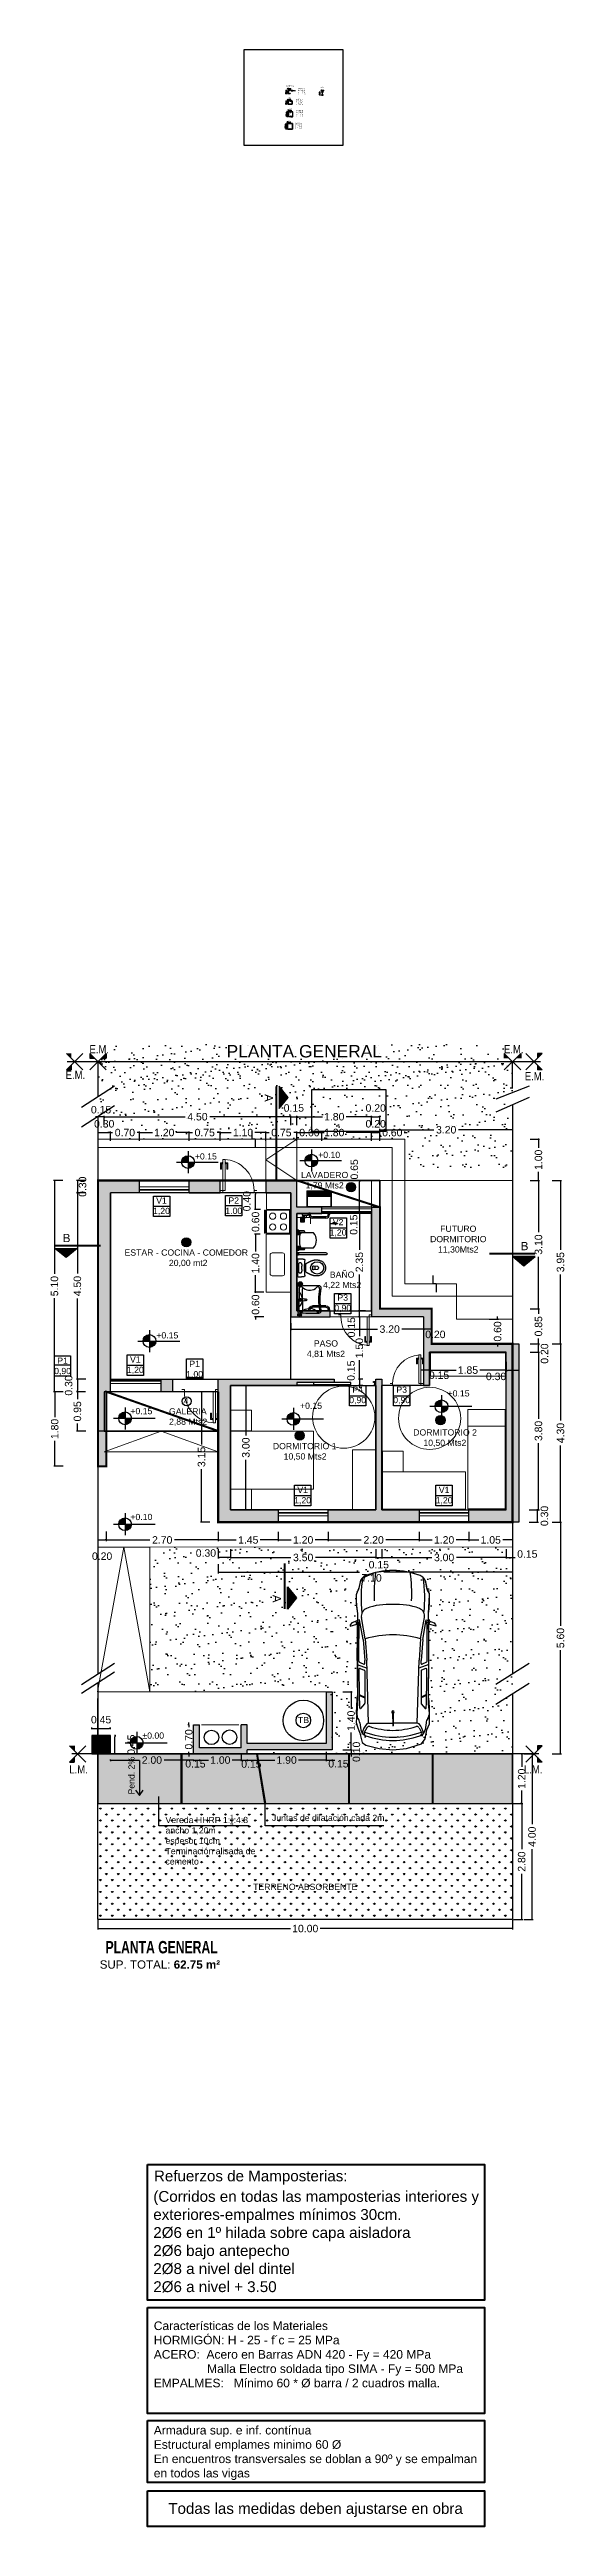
# Model space of a CAD drawing. Header units: millimetres. Extents: x 167 to 347, y -139 to 78.
# Drawn here: x 238.7 to 251.1, y -77.9 to -18 of the extents above; entities that cross this region are included whole.
import ezdxf
from ezdxf.enums import TextEntityAlignment as Align

# ---------------------------------------------------------------- set-up
doc = ezdxf.new("R2010")
doc.units = ezdxf.units.MM
doc.header["$LTSCALE"] = 0.1
doc.header["$MEASUREMENT"] = 0
doc.header["$PDMODE"] = 3
doc.header["$PDSIZE"] = 0.1
doc.linetypes.add('ACAD_ISO02W100', pattern=[15, 12, -3])
doc.linetypes.add('ACAD_ISO04W100', pattern=[30, 24, -3, 0, -3])
doc.layers.get('DEFPOINTS').update_dxf_attribs({"color": 1})
for name, color, linetype, lineweight in [('00-COTAS', 1, 'Continuous', 9), ('17.Sombras', 8, 'Continuous', 5), ('ARTEFACTO', 3, 'Continuous', 15), ('CARPINTERIA', 2, 'Continuous', 18), ('MURO BAJO', 4, 'Continuous', 13), ('SOMBRA', 1, 'Continuous', 0)]:
    doc.layers.add(name, color=color, linetype=linetype, lineweight=lineweight)
for name, color, linetype in [('11.Ejes', 6, 'ACAD_ISO04W100'), ('18.Texturas', 8, 'Continuous'), ('5.Carpinterias', 250, 'Continuous'), ('9.Mobiliario', 252, 'Continuous'), ('Carpinterias', 7, 'Continuous'), ('CORREAS', 170, 'Continuous'), ('Cotas', 1, 'Continuous'), ('Cubierta', 7, 'Continuous'), ('ESTRUCTURAS', 3, 'Continuous'), ('HATCH', 10, 'Continuous'), ('MURO', 4, 'Continuous'), ('Muros', 7, 'Continuous'), ('muros-pta', 4, 'Continuous'), ('POLILINEA SUP', 150, 'Continuous'), ('Textos', 2, 'Continuous')]:
    doc.layers.add(name, color=color, linetype=linetype)
doc.styles.add('ARIAL', font='arial.ttf', dxfattribs={"height": 0.18})
doc.styles.add('Arial30', font='arial.ttf', dxfattribs={"width": 0.8, "height": 0.3})
doc.styles.add('COTAS', font='ROMANS.shx', dxfattribs={"width": 0.7})
doc.styles.add('Diego', font='arial.ttf')
doc.styles.get("Standard").update_dxf_attribs({"font": 'arial.ttf'})
doc.styles.add('Verdana', font='verdana.ttf')
doc.dimstyles.new('COTA-20', dxfattribs={"dimscale": 1.75, "dimtxt": 0.015, "dimasz": 0.004, "dimexe": 0.08, "dimexo": 0.1, "dimgap": 0.005, "dimtad": 1, "dimzin": 0, "dimdsep": 46, "dimtxsty": 'COTAS', "dimblk": 'DOT', "dimcen": 0.1, "dimse1": 1, "dimse2": 1, "dimclrd": 256, "dimclre": 256, "dimclrt": 256, "dimadec": 0, "dimazin": 0, "dimtfac": 1, "dimtix": 1, "dimtmove": 2, "dimatfit": 3, "dimldrblk": 'DOT', "dimfxl": 0, "dimtolj": 1, "dimtzin": 0, "dimarcsym": 0})
doc.dimstyles.new('MARQ 100', dxfattribs={"dimscale": 0.1, "dimtxt": 1.75, "dimasz": 0.3, "dimexe": 0.25, "dimexo": 1.5, "dimtad": 0, "dimzin": 1, "dimdsep": 46, "dimtxsty": 'ARIAL', "dimblk": 'BOXFILLED', "dimcen": 2.5, "dimclrd": 8, "dimclre": 8, "dimclrt": 4, "dimazin": 0, "dimtfac": 1, "dimtmove": 2, "dimatfit": 3, "dimldrblk": 'DOTSMALL', "dimfxl": 2, "dimfxlon": 1, "dimlwd": -1, "dimarcsym": 0})

msp = doc.modelspace()

# ---------------------------------------------------------------- texts
for s, insert, char_height, width, attachment_point in [('PLANTA GENERAL', (246.6758, -42.0846), 0.3, 4.982681, 3), ('+0.15', (242.6919, -44.6981), 0.15, 1.302589, 3), ('+0.10', (245.6668, -44.6626), 0.15, 1.302589, 3), ('\\pxqc;LAVADERO\\P1,79 Mts2', (244.5597, -45.1476), 0.15, 1.46425, 1), ('ESTAR - COCINA - COMEDOR\\P\\pxqc;20,00 mt2', (240.4638, -47.0205), 0.15, 3.073737, 1), ('\\pxqc;BAÑO\\P4,22 Mts2', (244.903, -47.554), 0.15, 1.621673, 1), ('+0.15', (241.7622, -49.0203), 0.15, 1.302589, 3), ('\\pxqc;PASO\\P4,81 Mts2', (244.5126, -49.2151), 0.15, 1.621673, 1), ('+0.15', (245.2287, -50.7197), 0.15, 1.302589, 3), ('+0.15', (248.7884, -50.421), 0.15, 1.302589, 3), ('+0.15', (241.1359, -50.8487), 0.15, 1.302589, 3), ('{\\fArial|b0|i0|c238|p34;GALERIA}\\P2,88 Mts2 ', (241.5382, -50.8549), 0.15, 0.987399, 1), ('DORMITORIO 2\\P\\pxqc;10,50 Mts2', (247.4289, -51.3639), 0.15, 1.525625, 1), ('DORMITORIO 1\\P\\pxqc;10,50 Mts2', (244.0424, -51.6937), 0.15, 1.557257, 1), ('+0.10', (241.1359, -53.4059), 0.15, 1.302589, 3), ('%%P0.00', (241.4189, -58.6846), 0.15, 1.302589, 3), ('\\A1;Vereda HHRP 1:{\\H0.7x;\\S1/4;}:4:8\\P\\pxql;ancho 1,20m\\Pespesor 10cm\\P\\pq*;Terminación alisada de cemento', (241.4528, -60.6718), 0.15, 2.703503, 1), ('\\A1;Juntas de dilatación cada 2m', (244.0206, -60.6718), 0.15, 2.703503, 1), ('\\A1;\\pxqc;TERRENO ABSORBENTE', (239.8243, -62.3375), 0.15, 10, 1)]:
    msp.add_mtext(s, dxfattribs=dict(insert=insert, char_height=char_height, width=width, attachment_point=attachment_point))
at = {"ltscale": 0.01, "char_height": 0.2, "width": 4.002208, "rotation": 270, "style": 'Diego'}
for insert, attachment_point in [((244.0424, -43.2694), 1), ((244.2372, -55.5477), 3)]:
    msp.add_mtext('A', dxfattribs=dict(at, insert=insert, attachment_point=attachment_point))
at = {"char_height": 0.15, "attachment_point": 1}
for s, width, insert in [('\\pxqc,t2;2', 0.15, (245.8547, -45.4394)), ('\\pxqc,t2;1', 3.5, (240.2022, -46.7668)), ('\\pxqc,t2;4', 3.5, (240.1962, -50.6083)), ('\\pxqc,t2;5', 3.5, (242.9463, -51.4359)), ('\\pxqc,t2;6', 3.5, (246.3298, -51.0645))]:
    msp.add_mtext_dynamic_manual_height_columns(s, width=width, gutter_width=12.5, heights=[0], dxfattribs=dict(at, insert=insert))
at = {"ltscale": 0.01, "char_height": 0.2, "width": 4.002208, "style": 'Diego'}
for insert, attachment_point in [((238.9749, -46.8446), 7), ((250.2086, -47.0394), 9)]:
    msp.add_mtext('B', dxfattribs=dict(at, insert=insert, attachment_point=attachment_point))
at = {"insert": (240.5567, -60.1822), "char_height": 0.15, "width": 1.171582, "attachment_point": 1, "rotation": 90}
msp.add_mtext('\\A1;Pend. 2%', dxfattribs=at)
at = {"layer": '11.Ejes', "lineweight": 40, "char_height": 0.2, "width": 1.294531}
for s, insert, attachment_point in [('{\\fArial Narrow|b0|i0|c0|p34;E.M.}', (239.8538, -42.0852), 2), ('{\\fArial Narrow|b0|i0|c0|p34;E.M.}', (249.8538, -42.0852), 2), ('{\\fArial Narrow|b0|i0|c0|p34;E.M.}', (239.2813, -42.7058), 2), ('{\\fArial Narrow|b0|i0|c0|p34;E.M.}', (250.3558, -42.7386), 2), ('{\\fArial Narrow|b0|i0|c0|p34;L.M.}', (239.3565, -59.675), 8), ('{\\fArial Narrow|b0|i0|c0|p34;L.M.}', (250.3218, -59.675), 8)]:
    msp.add_mtext(s, dxfattribs=dict(at, insert=insert, attachment_point=attachment_point))
at = {"layer": '17.Sombras', "insert": (247.841, -46.4451), "char_height": 0.15, "width": 1.349576, "attachment_point": 1}
msp.add_mtext('\\pxqc;FUTURO DORMITORIO\\P11,30Mts2', dxfattribs=at)
at = {"layer": '5.Carpinterias', "ltscale": 0.02, "char_height": 0.15, "attachment_point": 4, "rotation": 0.000718, "style": 'Verdana'}
for s, insert, width in [('\\pxqc;{\\fArial|b0|i0|c0|p34;V1\\P1,20}', (241.1007, -45.9794), 0.511515), ('\\pxqc;{\\fArial|b0|i0|c0|p34;P2\\P1.00}', (242.8436, -45.9651), 0.511515), ('\\pxqc;{\\fArial|b0|i0|c0|p34;V2\\P1,20}', (245.4109, -46.4986), 0.411515), ('\\pxqc;{\\fArial|b0|i0|c0|p34;P3\\P0,90}', (245.473, -48.3215), 0.511515), ('\\pxqc;{\\fArial|b0|i0|c0|p34;P1\\P0,90}', (238.7147, -49.845), 0.511515), ('\\pxqc;{\\fArial|b0|i0|c0|p34;V1\\P1,20}', (240.4694, -49.8162), 0.511515), ('\\pxqc;{\\fArial|b0|i0|c0|p34;P1\\P1.00}', (241.8997, -49.9089), 0.511515), ('\\pxqc;{\\fArial|b0|i0|c0|p34;P4\\P0,90}', (245.833, -50.5462), 0.511515), ('\\pxqc;{\\fArial|b0|i0|c0|p34;P3\\P0,90}', (246.8949, -50.5462), 0.511515), ('\\pxqc;{\\fArial|b0|i0|c0|p34;V1\\P1,20}', (244.5057, -52.9661), 0.511515), ('\\pxqc;{\\fArial|b0|i0|c0|p34;V1\\P1,20}', (247.9186, -52.9661), 0.511515)]:
    msp.add_mtext(s, dxfattribs=dict(at, insert=insert, width=width))
at = {"layer": 'ESTRUCTURAS', "style": 'Arial30'}
for s, height, p in [('CORREA', 0.03, (244.3667, -18.9423)), ('IPN-80', 0.025, (245.152, -18.9719)), ('M2', 0.03, (244.4211, -19.2316)), ('M1', 0.03, (244.4442, -19.4921)), ('V1', 0.03, (244.4233, -19.7847))]:
    msp.add_text(s, height=height, dxfattribs=at).set_placement(p)
at = {"layer": 'ESTRUCTURAS', "char_height": 0.025, "width": 0.228288, "attachment_point": 1, "style": 'Arial30'}
for s, insert in [('h= 80 mm\\Pa= 40 mm\\Pc= 15 mm\\Pe=   1.6 mm', (244.6571, -18.9783)), ('h= 80 mm\\Pa= 40 mm\\Pc= 15 mm\\Pe=   1.6 mm', (244.5968, -19.2355)), ('h= 120 mm\\Pa= 50 mm\\Pc= 15 mm\\Pe=  2 mm', (244.6168, -19.5099)), ('h= 120 mm\\Pa= 50 mm\\Pc= 15 mm\\Pe=  2 mm', (244.5847, -19.8151))]:
    msp.add_mtext(s, dxfattribs=dict(at, insert=insert))
at = {"layer": 'Textos', "style": 'ARIAL'}
msp.add_text('Refuerzos de Mamposterias:', height=0.2615, dxfattribs=at).set_placement((243.5087, -69.5238), align=Align.CENTER)
at = {"layer": 'Textos', "linetype": 'Continuous', "style": 'ARIAL'}
msp.add_text('Todas las medidas deben ajustarse en obra', height=0.26145, dxfattribs=at).set_placement((241.5201, -77.5523))
at = {"layer": 'Textos', "color": 2, "ltscale": 0.01, "insert": (244.6462, -58.4591), "char_height": 0.1521, "width": 0.46025, "attachment_point": 7, "style": 'Diego'}
msp.add_mtext('TB', dxfattribs=at)
at = {"layer": 'Textos', "attachment_point": 1}
for s, insert, char_height, width, style in [('{\\fArial|b1|i0|c0|p34;PLANTA GENERAL \\H1x; }', (240.0064, -63.719), 0.3, 5.063214, 'COTAS'), ('{\\fArial|b0|i0|c0|p34;SUP. TOTAL: \\fArial|b1|i0|c0|p34;62.75 m²}', (239.8659, -64.1879), 0.2, 6.205162, 'Verdana'), ('\\A1;(Corridos en todas las mamposterias interiores y exteriores-empalmes mínimos 30cm.\\P2%%C6 en 1º hilada sobre capa aisladora\\P2%%C6 bajo antepecho\\P2%%C8 a nivel del dintel\\P2%%C6 a nivel + 3.50', (241.1591, -69.7567), 0.2615, 7.85988, 'ARIAL'), ('Características de los Materiales\\PHORMIGÓN: H - 25 - f´c = 25 MPa\\PACERO:  Acero en Barras ADN 420 - Fy = 420 MPa \\P                Malla Electro soldada tipo SIMA - Fy = 500 MPa\\PEMPALMES:   Mínimo 60 * %%C barra / 2 cuadros malla.', (241.1705, -72.9072), 0.207319, 7.8599, 'ARIAL'), ('Armadura sup. e inf. contínua\\PEstructural emplames minimo 60 %%C\\PEn encuentros transversales se doblan a 90º y se empalman en todos las vigas', (241.1705, -75.4286), 0.207319, 7.8599, 'ARIAL')]:
    msp.add_mtext(s, dxfattribs=dict(at, insert=insert, char_height=char_height, width=width, style=style))

# ---------------------------------------------------------------- blocks, each defined once
blk = doc.blocks.new('_Oblique')
at = {"color": 0, "linetype": 'ByBlock', "lineweight": -2}
blk.add_line((-0.5, -0.5), (0.5, 0.5), dxfattribs=at)
blk = doc.blocks.new('*D6')
at = {"layer": '00-COTAS', "lineweight": -2, "transparency": 16777216}
for p, q in [((244.41, -19.007), (244.4, -19.007)), ((244.46, -19.007), (244.41, -19.007)), ((244.46, -19.007), (244.47, -19.007))]:
    blk.add_line(p, q, dxfattribs=at)
at = {"layer": 'DEFPOINTS', "color": 0, "transparency": 16777216}
for p in [(244.41, -19.007), (244.41, -19.043), (244.46, -19.041)]:
    blk.add_point(p, dxfattribs=at)
at = {"layer": '00-COTAS', "lineweight": -2, "transparency": 16777216, "xscale": 0.01, "yscale": 0.01, "zscale": 0.01}
blk.add_blockref('_Oblique', (244.41, -19.007), dxfattribs=at)
at = {"layer": '00-COTAS', "lineweight": -2, "transparency": 16777216, "xscale": 0.01, "yscale": 0.01, "zscale": 0.01, "rotation": 180}
blk.add_blockref('_Oblique', (244.46, -19.007), dxfattribs=at)
at = {"layer": '00-COTAS', "transparency": 16777216, "insert": (244.435, -18.989), "char_height": 0.025, "attachment_point": 5, "style": 'COTAS'}
blk.add_mtext('\\A1;40mm', dxfattribs=at)
blk = doc.blocks.new('_Dot')
at = {"color": 0, "linetype": 'ByBlock', "lineweight": -2}
blk.add_line((-0.5, 0), (-1, 0), dxfattribs=at)
at = {"color": 0, "linetype": 'ByBlock', "const_width": 0.5}
blk.add_lwpolyline([(-0.25, 0, 1), (0.25, 0, 1)], format="xyb", close=True, dxfattribs=at)
blk = doc.blocks.new('*D7')
at = {"layer": '00-COTAS', "lineweight": -2, "transparency": 16777216}
for p, q in [((244.376, -19.032), (244.376, -19.022)), ((244.376, -19.112), (244.376, -19.032)), ((244.376, -19.112), (244.376, -19.122))]:
    blk.add_line(p, q, dxfattribs=at)
at = {"layer": 'DEFPOINTS', "color": 0, "transparency": 16777216}
for p in [(244.376, -19.032), (244.419, -19.032), (244.419, -19.112)]:
    blk.add_point(p, dxfattribs=at)
at = {"layer": '00-COTAS', "lineweight": -2, "transparency": 16777216, "xscale": 0.01, "yscale": 0.01, "zscale": 0.01}
for p, rotation in [((244.376, -19.032), 270), ((244.376, -19.112), 90)]:
    blk.add_blockref('_Oblique', p, dxfattribs=dict(at, rotation=rotation))
at = {"layer": '00-COTAS', "transparency": 16777216, "insert": (244.358, -19.072), "char_height": 0.025, "attachment_point": 5, "rotation": 90, "style": 'COTAS'}
blk.add_mtext('\\A1;80mm', dxfattribs=at)
blk = doc.blocks.new('*D8')
at = {"layer": '00-COTAS', "lineweight": -2, "transparency": 16777216}
for p, q in [((244.494, -19.032), (244.494, -19.022)), ((244.494, -19.047), (244.494, -19.032)), ((244.494, -19.047), (244.494, -19.057))]:
    blk.add_line(p, q, dxfattribs=at)
at = {"layer": 'DEFPOINTS', "color": 0, "transparency": 16777216}
for p in [(244.446, -19.032), (244.458, -19.047), (244.494, -19.032)]:
    blk.add_point(p, dxfattribs=at)
at = {"layer": '00-COTAS', "lineweight": -2, "transparency": 16777216, "xscale": 0.01, "yscale": 0.01, "zscale": 0.01}
for p, rotation in [((244.494, -19.032), 270), ((244.494, -19.047), 90)]:
    blk.add_blockref('_Oblique', p, dxfattribs=dict(at, rotation=rotation))
at = {"layer": '00-COTAS', "transparency": 16777216, "insert": (244.537, -19.039), "char_height": 0.025, "attachment_point": 5, "style": 'COTAS'}
blk.add_mtext('\\A1;15mm', dxfattribs=at)
blk = doc.blocks.new('*D9')
at = {"layer": '00-COTAS', "lineweight": -2, "transparency": 16777216}
for p, q in [((244.376, -19.287), (244.376, -19.277)), ((244.376, -19.367), (244.376, -19.287)), ((244.376, -19.367), (244.376, -19.377))]:
    blk.add_line(p, q, dxfattribs=at)
at = {"layer": 'DEFPOINTS', "color": 0, "transparency": 16777216}
for p in [(244.376, -19.287), (244.419, -19.287), (244.419, -19.367)]:
    blk.add_point(p, dxfattribs=at)
at = {"layer": '00-COTAS', "lineweight": -2, "transparency": 16777216, "xscale": 0.01, "yscale": 0.01, "zscale": 0.01}
for p, rotation in [((244.376, -19.287), 270), ((244.376, -19.367), 90)]:
    blk.add_blockref('_Oblique', p, dxfattribs=dict(at, rotation=rotation))
at = {"layer": '00-COTAS', "transparency": 16777216, "insert": (244.358, -19.327), "char_height": 0.025, "attachment_point": 5, "rotation": 90, "style": 'COTAS'}
blk.add_mtext('\\A1;80mm', dxfattribs=at)
blk = doc.blocks.new('_BoxFilled')
at = {"color": 0, "linetype": 'ByBlock', "lineweight": -2}
blk.add_line((-0.5, 0), (-1, 0), dxfattribs=at)
at = {"color": 0, "linetype": 'ByBlock'}
blk.add_solid([(-0.5, 0.5), (0.5, 0.5), (-0.5, -0.5), (0.5, -0.5)], dxfattribs=at)
blk = doc.blocks.new('*D68')
at = {"layer": 'Cotas', "color": 8, "lineweight": -2, "transparency": 16777216}
for p, q in [((239.528, -45.654), (239.303, -45.654)), ((239.528, -50.155), (239.303, -50.155))]:
    blk.add_line(p, q, dxfattribs=at)
at = {"layer": 'Cotas', "color": 8, "transparency": 16777216}
for p, q in [((239.328, -45.684), (239.328, -47.605)), ((239.328, -50.125), (239.328, -48.204))]:
    blk.add_line(p, q, dxfattribs=at)
at = {"layer": 'DEFPOINTS', "color": 0, "transparency": 16777216}
for p in [(239.328, -45.654), (241.199, -45.654), (241.349, -50.155)]:
    blk.add_point(p, dxfattribs=at)
at = {"layer": 'Cotas', "color": 8, "transparency": 16777216, "xscale": 0.03, "yscale": 0.03, "zscale": 0.03}
for p, rotation in [((239.328, -45.654), 90), ((239.328, -50.155), 270)]:
    blk.add_blockref('_BoxFilled', p, dxfattribs=dict(at, rotation=rotation))
at = {"layer": 'Cotas', "color": 4, "transparency": 16777216, "insert": (239.328, -47.905), "char_height": 0.18, "attachment_point": 5, "rotation": 90, "style": 'ARIAL'}
blk.add_mtext('4.50', dxfattribs=at)
blk = doc.blocks.new('_DotSmall')
at = {"color": 0, "linetype": 'ByBlock', "const_width": 0.5}
blk.add_lwpolyline([(-0.0625, 0, 1), (0.0625, 0, 1)], format="xyb", close=True, dxfattribs=at)
blk = doc.blocks.new('*D69')
at = {"layer": 'Cotas', "color": 8, "lineweight": -2, "transparency": 16777216}
for p, q in [((243.192, -50.306), (243.417, -50.306)), ((243.592, -53.306), (243.367, -53.306))]:
    blk.add_line(p, q, dxfattribs=at)
at = {"layer": 'Cotas', "color": 8, "transparency": 16777216}
for p, q in [((243.392, -50.336), (243.392, -51.51)), ((243.392, -53.276), (243.392, -52.101))]:
    blk.add_line(p, q, dxfattribs=at)
at = {"layer": 'DEFPOINTS', "color": 0, "transparency": 16777216}
for p in [(243.024, -50.306), (243.392, -53.306), (244.174, -53.306)]:
    blk.add_point(p, dxfattribs=at)
at = {"layer": 'Cotas', "color": 8, "transparency": 16777216, "xscale": 0.03, "yscale": 0.03, "zscale": 0.03}
for p, rotation in [((243.392, -50.306), 90), ((243.392, -53.306), 270)]:
    blk.add_blockref('_BoxFilled', p, dxfattribs=dict(at, rotation=rotation))
at = {"layer": 'Cotas', "color": 4, "transparency": 16777216, "insert": (243.392, -51.806), "char_height": 0.18, "attachment_point": 5, "rotation": 90, "style": 'ARIAL'}
blk.add_mtext('3.00', dxfattribs=at)
blk = doc.blocks.new('*D70')
at = {"layer": 'Cotas', "color": 8, "lineweight": -2, "transparency": 16777216}
for p, q in [((239.528, -45.356), (239.303, -45.356)), ((239.328, -45.656), (239.303, -45.656))]:
    blk.add_line(p, q, dxfattribs=at)
at = {"layer": 'Cotas', "color": 8, "transparency": 16777216}
blk.add_line((239.328, -45.386), (239.328, -45.626), dxfattribs=at)
at = {"layer": 'DEFPOINTS', "color": 0, "transparency": 16777216}
for p in [(239.824, -45.356), (239.328, -45.656), (239.373, -45.656)]:
    blk.add_point(p, dxfattribs=at)
at = {"layer": 'Cotas', "color": 8, "transparency": 16777216, "xscale": 0.03, "yscale": 0.03, "zscale": 0.03}
for p, rotation in [((239.328, -45.356), 90), ((239.328, -45.656), 270)]:
    blk.add_blockref('_BoxFilled', p, dxfattribs=dict(at, rotation=rotation))
at = {"layer": 'Cotas', "color": 4, "transparency": 16777216, "insert": (239.452, -45.506), "char_height": 0.18, "attachment_point": 5, "rotation": 90, "style": 'ARIAL'}
blk.add_mtext('0.30', dxfattribs=at)
blk = doc.blocks.new('*D71')
at = {"layer": 'Cotas', "color": 8, "lineweight": -2, "transparency": 16777216}
for p, q in [((239.524, -50.156), (239.303, -50.156)), ((239.524, -50.455), (239.303, -50.455))]:
    blk.add_line(p, q, dxfattribs=at)
at = {"layer": 'Cotas', "color": 8, "transparency": 16777216}
blk.add_line((239.328, -50.186), (239.328, -50.425), dxfattribs=at)
at = {"layer": 'DEFPOINTS', "color": 0, "transparency": 16777216}
for p in [(239.674, -50.156), (239.328, -50.455), (239.674, -50.455)]:
    blk.add_point(p, dxfattribs=at)
at = {"layer": 'Cotas', "color": 8, "transparency": 16777216, "xscale": 0.03, "yscale": 0.03, "zscale": 0.03}
for p, rotation in [((239.328, -50.156), 90), ((239.328, -50.455), 270)]:
    blk.add_blockref('_BoxFilled', p, dxfattribs=dict(at, rotation=rotation))
at = {"layer": 'Cotas', "color": 4, "transparency": 16777216, "insert": (239.117, -50.306), "char_height": 0.18, "attachment_point": 5, "rotation": 90, "style": 'ARIAL'}
blk.add_mtext('0.30', dxfattribs=at)
blk = doc.blocks.new('*D72')
at = {"layer": 'Cotas', "color": 8, "lineweight": -2, "transparency": 16777216}
for p, q in [((238.975, -45.356), (238.75, -45.356)), ((238.975, -50.455), (238.75, -50.455))]:
    blk.add_line(p, q, dxfattribs=at)
at = {"layer": 'Cotas', "color": 8, "transparency": 16777216}
for p, q in [((238.775, -45.386), (238.775, -47.61)), ((238.775, -50.425), (238.775, -48.201))]:
    blk.add_line(p, q, dxfattribs=at)
at = {"layer": 'DEFPOINTS', "color": 0, "transparency": 16777216}
for p in [(239.825, -45.356), (238.775, -50.455), (239.825, -50.455)]:
    blk.add_point(p, dxfattribs=at)
at = {"layer": 'Cotas', "color": 8, "transparency": 16777216, "xscale": 0.03, "yscale": 0.03, "zscale": 0.03}
for p, rotation in [((238.775, -45.356), 90), ((238.775, -50.455), 270)]:
    blk.add_blockref('_BoxFilled', p, dxfattribs=dict(at, rotation=rotation))
at = {"layer": 'Cotas', "color": 4, "transparency": 16777216, "insert": (238.775, -47.906), "char_height": 0.18, "attachment_point": 5, "rotation": 90, "style": 'ARIAL'}
blk.add_mtext('5.10', dxfattribs=at)
blk = doc.blocks.new('*D73')
at = {"layer": 'Cotas', "color": 8, "lineweight": -2, "transparency": 16777216}
for p, q in [((238.981, -50.455), (238.756, -50.455)), ((238.981, -52.255), (238.756, -52.255))]:
    blk.add_line(p, q, dxfattribs=at)
at = {"layer": 'Cotas', "color": 8, "transparency": 16777216}
for p, q in [((238.781, -50.485), (238.781, -51.068)), ((238.781, -52.225), (238.781, -51.643))]:
    blk.add_line(p, q, dxfattribs=at)
at = {"layer": 'DEFPOINTS', "color": 0, "transparency": 16777216}
for p in [(239.674, -50.455), (238.781, -52.255), (239.674, -52.255)]:
    blk.add_point(p, dxfattribs=at)
at = {"layer": 'Cotas', "color": 8, "transparency": 16777216, "xscale": 0.03, "yscale": 0.03, "zscale": 0.03}
for p, rotation in [((238.781, -50.455), 90), ((238.781, -52.255), 270)]:
    blk.add_blockref('_BoxFilled', p, dxfattribs=dict(at, rotation=rotation))
at = {"layer": 'Cotas', "color": 4, "transparency": 16777216, "insert": (238.781, -51.355), "char_height": 0.18, "attachment_point": 5, "rotation": 90, "style": 'ARIAL'}
blk.add_mtext('1.80', dxfattribs=at)
blk = doc.blocks.new('AUTO GOLF PLANTA')
for p, q in [((1.651, 0.668), (1.135, 0.761)), ((1.189, 0.804), (1.268, 0.994)), ((1.665, 0.719), (1.189, 0.804)), ((1.27, 0.877), (1.23, 0.797)), ((1.293, 0.869), (1.243, 0.887)), ((1.268, 0.994), (1.309, 1.03)), ((1.346, 1.033), (1.293, 0.869)), ((1.309, 1.03), (1.335, 1.035)), ((1.335, 1.035), (1.346, 1.033)), ((1.651, 0.668), (2.162, 0.629)), ((1.665, 0.719), (2.175, 0.679)), ((3.686, 0.588), (2.162, 0.629)), ((2.243, 0.678), (2.175, 0.679)), ((2.225, 0.79), (2.26, 0.702)), ((2.267, 0.866), (2.361, 0.624)), ((2.369, 0.794), (2.409, 0.69)), ((2.427, 0.678), (3.206, 0.678)), ((2.997, 0.812), (3.056, 0.678)), ((3.017, 0.81), (3.075, 0.678)), ((3.219, 0.683), (3.33, 0.781)), ((3.679, 0.801), (3.846, 0.774)), ((3.796, 0.629), (3.91, 0.693)), ((3.419, 0.007), (3.755, 0.004)), ((3.686, 0.587), (3.686, 0.005)), ((3.755, -0.004), (3.755, 0.004)), ((3.686, -0.588), (2.162, -0.629)), ((3.419, -0.007), (3.755, -0.004)), ((3.686, -0.587), (3.686, -0.005)), ((1.651, -0.668), (1.135, -0.761)), ((1.665, -0.719), (1.189, -0.804)), ((1.189, -0.804), (1.268, -0.994)), ((1.27, -0.877), (1.23, -0.797)), ((1.293, -0.869), (1.243, -0.887)), ((1.268, -0.994), (1.309, -1.03)), ((1.346, -1.033), (1.293, -0.869)), ((1.309, -1.03), (1.335, -1.035)), ((1.335, -1.035), (1.346, -1.033)), ((1.651, -0.668), (2.162, -0.629)), ((1.665, -0.719), (2.175, -0.679)), ((2.243, -0.678), (2.175, -0.679)), ((2.225, -0.79), (2.26, -0.702)), ((2.267, -0.866), (2.361, -0.624)), ((2.369, -0.794), (2.409, -0.69)), ((2.427, -0.678), (3.206, -0.678)), ((2.997, -0.812), (3.056, -0.678)), ((3.017, -0.81), (3.075, -0.678)), ((3.219, -0.683), (3.33, -0.781)), ((3.679, -0.801), (3.846, -0.774)), ((3.796, -0.629), (3.91, -0.693))]:
    blk.add_line(p, q)
for centre, radius, start, end in [((1.838, 0), 1.838, 158.994, 180), ((0.33, 0.572), 0.225, 104.03708, 157.20056), ((0.67, -2.536), 3.304, 83.8263, 98.71945), ((0.499, 0.098), 0.727, 95.98946, 107.94687), ((0.403, 1.017), 0.197, 275.98946, 308.68707), ((0.585, 0.789), 0.0955, 87.47388, 128.68707), ((0.685, -1.132), 2.018, 79.82583, 92.71137), ((2.269, 0.117), 1.449, 158.94677, 184.64415), ((1.101, 0.567), 0.197, 79.82992, 158.94677), ((2.019, -39.672), 40.539, 91.14083, 91.38194), ((2.019, -39.672), 40.5, 89.78574, 91.10028), ((2.019, -39.672), 40.539, 88.61806, 91.07118), ((3.873, 0), 2.321, 163.26823, 180), ((2.17, 0.769), 0.059, 21.27913, 89.78574), ((2.243, 0.695), 0.0177, 268.49256, 21.27913), ((2.387, 0.801), 0.0197, 89.61184, 201.27913), ((2.105, -40.859), 41.681, 88.32994, 89.61184), ((2.427, 0.697), 0.0197, 201.27913, 270), ((3.453, -2.653), 3.537, 90.06026, 97.40254), ((3.206, 0.697), 0.0197, 270, 311.64533), ((3.319, 0.79), 0.0138, 319.5223, 88.20634), ((3.453, 0.789), 0.0955, 51.31293, 92.52612), ((3.517, 0.768), 0.0955, 51.31293, 92.52612), ((3.7, 0.996), 0.197, 231.31293, 264.01054), ((3.745, 0.587), 0.059, 130.9804, 180), ((4.024, 0.266), 0.484, 101.11593, 130.9804), ((3.825, 0.577), 0.059, 119.29402, 197.29416), ((3.824, 0.595), 0.18, 18.28026, 83.21958), ((1.86, -0.043), 2.169, 1.13495, 19.70197), ((3.935, 0.635), 0.0623, 15.1262, 113.3532), ((1.889, -0.047), 2.219, 1.20167, 18.34022), ((1.838, 0), 1.838, 180, 201.006), ((0.532, -2.849), 3.304, 86.54404, 98.41367), ((3.873, 0), 2.321, 180, 196.73177), ((3.419, 0), 0.0297, 13.76028, 346.23972), ((3.419, 0), 0.00735, 90, 270), ((1.822, -0.05), 2.04, 1.3982, 17.38909), ((1.889, 0.047), 2.219, 341.65978, 358.79833), ((0.532, 2.849), 3.304, 261.58633, 273.45596), ((2.269, -0.117), 1.449, 175.35585, 201.05323), ((3.745, -0.587), 0.059, 180, 229.0196), ((3.825, -0.577), 0.059, 162.70584, 240.70598), ((1.822, 0.05), 2.04, 342.61091, 358.6018), ((1.86, 0.043), 2.169, 340.29803, 358.86505), ((0.33, -0.572), 0.225, 202.79944, 255.96292), ((0.67, 2.536), 3.304, 261.28055, 276.1737), ((0.499, -0.098), 0.727, 252.05313, 264.01054), ((0.403, -1.017), 0.197, 51.31293, 84.01054), ((0.585, -0.789), 0.0955, 231.31293, 272.52612), ((0.685, 1.132), 2.018, 267.28863, 280.17417), ((1.101, -0.567), 0.197, 201.05323, 280.17008), ((2.019, 39.672), 40.539, 268.61806, 268.85917), ((2.019, 39.672), 40.5, 268.89972, 270.21426), ((2.019, 39.672), 40.539, 268.92882, 271.38194), ((2.17, -0.769), 0.059, 270.21426, 338.72087), ((2.243, -0.695), 0.0177, 338.72087, 91.50744), ((2.387, -0.801), 0.0197, 158.72087, 270.38816), ((2.105, 40.859), 41.681, 270.38816, 271.67006), ((2.427, -0.697), 0.0197, 90, 158.72087), ((3.453, 2.653), 3.537, 262.59746, 269.93974), ((3.206, -0.697), 0.0197, 48.35467, 90), ((3.319, -0.79), 0.0138, 271.79366, 40.4777), ((3.453, -0.789), 0.0955, 267.47388, 308.68707), ((3.517, -0.768), 0.0955, 267.47388, 308.68707), ((3.7, -0.996), 0.197, 95.98946, 128.68707), ((4.024, -0.266), 0.484, 229.0196, 258.88407), ((3.824, -0.595), 0.18, 276.78042, 341.71974), ((3.935, -0.635), 0.0623, 246.6468, 344.8738)]:
    blk.add_arc(centre, radius, start, end)
blk = doc.blocks.new('Nivel Planta')
at = {"layer": 'Cubierta'}
h = blk.add_hatch(color=1, dxfattribs=at)
h.paths.add_polyline_path([(509.851, 209.413, 0.414214), (509.733, 209.295), (509.851, 209.295)])
h.paths.add_polyline_path([(509.969, 209.295), (509.851, 209.295), (509.851, 209.177, 0.414214)])
at = {"layer": 'Cotas', "color": 1}
for p, q in [((509.851, 209.499), (509.851, 209.09)), ((509.636, 209.295), (510.413, 209.295))]:
    blk.add_line(p, q, dxfattribs=at)
blk.add_circle((509.851, 209.295), 0.118, dxfattribs=at)
blk = doc.blocks.new('puerta .8')
at = {"layer": 'CARPINTERIA'}
for p, q in [((515.402, 143.696), (515.461, 143.696)), ((515.402, 143.646), (515.512, 143.646)), ((515.461, 143.696), (515.461, 142.96)), ((515.512, 143.646), (515.512, 142.96)), ((516.144, 143.696), (516.202, 143.696)), ((516.144, 143.696), (516.144, 143.646)), ((516.144, 143.646), (516.202, 143.646)), ((515.406, 143.174), (515.427, 143.174)), ((515.406, 143.174), (515.406, 143.033)), ((515.406, 143.033), (515.454, 143.033)), ((515.427, 143.174), (515.427, 143.054)), ((515.427, 143.054), (515.454, 143.054)), ((515.454, 143.068), (515.461, 143.068)), ((515.454, 143.068), (515.454, 143.018)), ((515.454, 143.018), (515.461, 143.018)), ((515.519, 143.068), (515.512, 143.068)), ((515.519, 143.018), (515.512, 143.018)), ((515.519, 143.068), (515.519, 143.018)), ((515.546, 143.054), (515.519, 143.054)), ((515.568, 143.033), (515.519, 143.033)), ((515.546, 143.174), (515.546, 143.054)), ((515.568, 143.174), (515.546, 143.174)), ((515.568, 143.174), (515.568, 143.033)), ((515.512, 142.96), (515.461, 142.96))]:
    blk.add_line(p, q, dxfattribs=at)
blk.add_arc((515.457, 143.646), 0.687, 272.7794, 0, dxfattribs=at)
blk = doc.blocks.new('*D139')
at = {"layer": 'Cotas', "color": 8, "lineweight": -2, "transparency": 16777216}
for p, q in [((243.024, -54.26), (243.024, -54.485)), ((246.524, -54.26), (246.524, -54.485))]:
    blk.add_line(p, q, dxfattribs=at)
at = {"layer": 'Cotas', "color": 8, "transparency": 16777216}
for p, q in [((243.054, -54.46), (244.478, -54.46)), ((246.494, -54.46), (245.07, -54.46))]:
    blk.add_line(p, q, dxfattribs=at)
at = {"layer": 'DEFPOINTS', "color": 0, "transparency": 16777216}
for p in [(243.024, -53.306), (246.524, -53.306), (246.524, -54.46)]:
    blk.add_point(p, dxfattribs=at)
at = {"layer": 'Cotas', "color": 8, "transparency": 16777216, "xscale": 0.03, "yscale": 0.03, "zscale": 0.03, "rotation": 180}
blk.add_blockref('_BoxFilled', (243.024, -54.46), dxfattribs=at)
at = {"layer": 'Cotas', "color": 8, "transparency": 16777216, "xscale": 0.03, "yscale": 0.03, "zscale": 0.03}
blk.add_blockref('_BoxFilled', (246.524, -54.46), dxfattribs=at)
at = {"layer": 'Cotas', "color": 4, "transparency": 16777216, "insert": (244.774, -54.46), "char_height": 0.18, "attachment_point": 5, "style": 'ARIAL'}
blk.add_mtext('3.50', dxfattribs=at)
blk = doc.blocks.new('*D140')
at = {"layer": 'Cotas', "color": 8, "lineweight": -2, "transparency": 16777216}
for p, q in [((246.524, -54.26), (246.524, -54.485)), ((246.674, -54.26), (246.674, -54.485))]:
    blk.add_line(p, q, dxfattribs=at)
at = {"layer": 'Cotas', "color": 8, "transparency": 16777216}
for p, q in [((246.494, -54.46), (246.464, -54.46)), ((246.524, -54.46), (246.674, -54.46)), ((246.704, -54.46), (246.734, -54.46))]:
    blk.add_line(p, q, dxfattribs=at)
at = {"layer": 'DEFPOINTS', "color": 0, "transparency": 16777216}
for p in [(246.524, -53.306), (246.674, -53.306), (246.674, -54.46)]:
    blk.add_point(p, dxfattribs=at)
at = {"layer": 'Cotas', "color": 8, "transparency": 16777216, "xscale": 0.03, "yscale": 0.03, "zscale": 0.03}
blk.add_blockref('_BoxFilled', (246.524, -54.46), dxfattribs=at)
at = {"layer": 'Cotas', "color": 8, "transparency": 16777216, "xscale": 0.03, "yscale": 0.03, "zscale": 0.03, "rotation": 180}
blk.add_blockref('_BoxFilled', (246.674, -54.46), dxfattribs=at)
at = {"layer": 'Cotas', "color": 4, "transparency": 16777216, "insert": (246.599, -54.634), "char_height": 0.18, "attachment_point": 5, "style": 'ARIAL'}
blk.add_mtext('0.15', dxfattribs=at)
blk = doc.blocks.new('*D141')
at = {"layer": 'Cotas', "color": 8, "lineweight": -2, "transparency": 16777216}
for p, q in [((246.674, -54.26), (246.674, -54.485)), ((249.674, -54.26), (249.674, -54.485))]:
    blk.add_line(p, q, dxfattribs=at)
at = {"layer": 'Cotas', "color": 8, "transparency": 16777216}
for p, q in [((246.704, -54.46), (247.878, -54.46)), ((249.644, -54.46), (248.47, -54.46))]:
    blk.add_line(p, q, dxfattribs=at)
at = {"layer": 'DEFPOINTS', "color": 0, "transparency": 16777216}
for p in [(246.674, -53.306), (249.674, -53.306), (249.674, -54.46)]:
    blk.add_point(p, dxfattribs=at)
at = {"layer": 'Cotas', "color": 8, "transparency": 16777216, "xscale": 0.03, "yscale": 0.03, "zscale": 0.03, "rotation": 180}
blk.add_blockref('_BoxFilled', (246.674, -54.46), dxfattribs=at)
at = {"layer": 'Cotas', "color": 8, "transparency": 16777216, "xscale": 0.03, "yscale": 0.03, "zscale": 0.03}
blk.add_blockref('_BoxFilled', (249.674, -54.46), dxfattribs=at)
at = {"layer": 'Cotas', "color": 4, "transparency": 16777216, "insert": (248.174, -54.46), "char_height": 0.18, "attachment_point": 5, "style": 'ARIAL'}
blk.add_mtext('3.00', dxfattribs=at)
blk = doc.blocks.new('*D142')
at = {"layer": 'Cotas', "color": 8, "lineweight": -2, "transparency": 16777216}
for p, q in [((249.674, -54.26), (249.674, -54.485)), ((249.824, -54.26), (249.824, -54.485))]:
    blk.add_line(p, q, dxfattribs=at)
at = {"layer": 'Cotas', "color": 8, "transparency": 16777216}
for p, q in [((249.644, -54.46), (249.614, -54.46)), ((249.674, -54.46), (249.824, -54.46)), ((249.854, -54.46), (249.884, -54.46))]:
    blk.add_line(p, q, dxfattribs=at)
at = {"layer": 'DEFPOINTS', "color": 0, "transparency": 16777216}
for p in [(249.674, -53.306), (249.824, -53.306), (249.824, -54.46)]:
    blk.add_point(p, dxfattribs=at)
at = {"layer": 'Cotas', "color": 8, "transparency": 16777216, "xscale": 0.03, "yscale": 0.03, "zscale": 0.03}
blk.add_blockref('_BoxFilled', (249.674, -54.46), dxfattribs=at)
at = {"layer": 'Cotas', "color": 8, "transparency": 16777216, "xscale": 0.03, "yscale": 0.03, "zscale": 0.03, "rotation": 180}
blk.add_blockref('_BoxFilled', (249.824, -54.46), dxfattribs=at)
at = {"layer": 'Cotas', "color": 4, "transparency": 16777216, "insert": (250.181, -54.376), "char_height": 0.18, "attachment_point": 5, "style": 'ARIAL'}
blk.add_mtext('0.15', dxfattribs=at)
blk = doc.blocks.new('*D93')
at = {"layer": 'Cotas', "color": 8, "lineweight": -2, "transparency": 16777216}
for p, q in [((239.824, -63.22), (239.824, -63.445)), ((249.824, -63.22), (249.824, -63.445))]:
    blk.add_line(p, q, dxfattribs=at)
at = {"layer": 'Cotas', "color": 8, "transparency": 16777216}
for p, q in [((239.854, -63.42), (244.467, -63.42)), ((249.794, -63.42), (245.182, -63.42))]:
    blk.add_line(p, q, dxfattribs=at)
at = {"layer": 'DEFPOINTS', "color": 0, "transparency": 16777216}
for p in [(239.824, -62.847), (249.824, -62.847), (249.824, -63.42)]:
    blk.add_point(p, dxfattribs=at)
at = {"layer": 'Cotas', "color": 8, "transparency": 16777216, "xscale": 0.03, "yscale": 0.03, "zscale": 0.03, "rotation": 180}
blk.add_blockref('_BoxFilled', (239.824, -63.42), dxfattribs=at)
at = {"layer": 'Cotas', "color": 8, "transparency": 16777216, "xscale": 0.03, "yscale": 0.03, "zscale": 0.03}
blk.add_blockref('_BoxFilled', (249.824, -63.42), dxfattribs=at)
at = {"layer": 'Cotas', "color": 4, "transparency": 16777216, "insert": (244.824, -63.42), "char_height": 0.18, "attachment_point": 5, "style": 'ARIAL'}
blk.add_mtext('10.00', dxfattribs=at)
blk = doc.blocks.new('*D122')
at = {"layer": 'Cotas', "color": 8, "lineweight": -2, "transparency": 16777216}
for p, q in [((243.743, -46.054), (243.6, -46.054)), ((243.734, -46.655), (243.6, -46.655))]:
    blk.add_line(p, q, dxfattribs=at)
at = {"layer": 'Cotas', "color": 8, "transparency": 16777216}
for p, q in [((243.625, -46.024), (243.625, -45.994)), ((243.625, -46.054), (243.625, -46.058)), ((243.625, -46.655), (243.625, -46.65)), ((243.625, -46.685), (243.625, -46.715))]:
    blk.add_line(p, q, dxfattribs=at)
at = {"layer": 'DEFPOINTS', "color": 0, "transparency": 16777216}
for p in [(243.625, -46.054), (243.893, -46.054), (243.884, -46.655)]:
    blk.add_point(p, dxfattribs=at)
at = {"layer": 'Cotas', "color": 8, "transparency": 16777216, "xscale": 0.03, "yscale": 0.03, "zscale": 0.03}
for p, rotation in [((243.625, -46.054), 270), ((243.625, -46.655), 90)]:
    blk.add_blockref('_BoxFilled', p, dxfattribs=dict(at, rotation=rotation))
at = {"layer": 'Cotas', "color": 4, "transparency": 16777216, "insert": (243.625, -46.354), "char_height": 0.18, "attachment_point": 5, "rotation": 90, "style": 'ARIAL'}
blk.add_mtext('0.60', dxfattribs=at)
blk = doc.blocks.new('*D74')
at = {"layer": 'Cotas', "color": 8, "lineweight": -2, "transparency": 16777216}
for p, q in [((250.045, -59.202), (250.02, -59.202)), ((250.045, -60.402), (250.02, -60.402))]:
    blk.add_line(p, q, dxfattribs=at)
at = {"layer": 'Cotas', "color": 8, "transparency": 16777216}
for p, q in [((250.045, -59.232), (250.045, -59.514)), ((250.045, -60.372), (250.045, -60.089))]:
    blk.add_line(p, q, dxfattribs=at)
at = {"layer": 'DEFPOINTS', "color": 0, "transparency": 16777216}
for p in [(250.094, -59.202), (250.045, -60.402), (250.094, -60.402)]:
    blk.add_point(p, dxfattribs=at)
at = {"layer": 'Cotas', "color": 8, "transparency": 16777216, "xscale": 0.03, "yscale": 0.03, "zscale": 0.03}
for p, rotation in [((250.045, -59.202), 90), ((250.045, -60.402), 270)]:
    blk.add_blockref('_BoxFilled', p, dxfattribs=dict(at, rotation=rotation))
at = {"layer": 'Cotas', "color": 4, "transparency": 16777216, "insert": (250.045, -59.802), "char_height": 0.18, "attachment_point": 5, "rotation": 90, "style": 'ARIAL'}
blk.add_mtext('1.20', dxfattribs=at)
blk = doc.blocks.new('*D75')
at = {"layer": 'Cotas', "color": 8, "lineweight": -2, "transparency": 16777216}
for p, q in [((249.845, -60.402), (250.07, -60.402)), ((249.845, -63.202), (250.07, -63.202))]:
    blk.add_line(p, q, dxfattribs=at)
at = {"layer": 'Cotas', "color": 8, "transparency": 16777216}
for p, q in [((250.045, -60.432), (250.045, -61.504)), ((250.045, -63.172), (250.045, -62.099))]:
    blk.add_line(p, q, dxfattribs=at)
at = {"layer": 'DEFPOINTS', "color": 0, "transparency": 16777216}
for p in [(249.37, -60.402), (249.37, -63.202), (250.045, -63.202)]:
    blk.add_point(p, dxfattribs=at)
at = {"layer": 'Cotas', "color": 8, "transparency": 16777216, "xscale": 0.03, "yscale": 0.03, "zscale": 0.03}
for p, rotation in [((250.045, -60.402), 90), ((250.045, -63.202), 270)]:
    blk.add_blockref('_BoxFilled', p, dxfattribs=dict(at, rotation=rotation))
at = {"layer": 'Cotas', "color": 4, "transparency": 16777216, "insert": (250.045, -61.802), "char_height": 0.18, "attachment_point": 5, "rotation": 90, "style": 'ARIAL'}
blk.add_mtext('2.80', dxfattribs=at)
blk = doc.blocks.new('*D76')
at = {"layer": 'Cotas', "color": 8, "lineweight": -2, "transparency": 16777216}
for p, q in [((250.095, -59.202), (250.32, -59.202)), ((250.095, -63.202), (250.32, -63.202))]:
    blk.add_line(p, q, dxfattribs=at)
at = {"layer": 'Cotas', "color": 8, "transparency": 16777216}
for p, q in [((250.295, -59.232), (250.295, -60.902)), ((250.295, -63.172), (250.295, -61.501))]:
    blk.add_line(p, q, dxfattribs=at)
at = {"layer": 'DEFPOINTS', "color": 0, "transparency": 16777216}
for p in [(249.929, -59.202), (249.929, -63.202), (250.295, -63.202)]:
    blk.add_point(p, dxfattribs=at)
at = {"layer": 'Cotas', "color": 8, "transparency": 16777216, "xscale": 0.03, "yscale": 0.03, "zscale": 0.03}
for p, rotation in [((250.295, -59.202), 90), ((250.295, -63.202), 270)]:
    blk.add_blockref('_BoxFilled', p, dxfattribs=dict(at, rotation=rotation))
at = {"layer": 'Cotas', "color": 4, "transparency": 16777216, "insert": (250.295, -61.202), "char_height": 0.18, "attachment_point": 5, "rotation": 90, "style": 'ARIAL'}
blk.add_mtext('4.00', dxfattribs=at)
blk = doc.blocks.new('*D77')
at = {"layer": 'Cotas', "color": 8, "lineweight": -2, "transparency": 16777216}
for p, q in [((239.824, -53.834), (239.824, -54.059)), ((240.024, -53.834), (240.024, -54.059))]:
    blk.add_line(p, q, dxfattribs=at)
at = {"layer": 'Cotas', "color": 8, "transparency": 16777216}
blk.add_line((239.854, -54.034), (239.994, -54.034), dxfattribs=at)
at = {"layer": 'DEFPOINTS', "color": 0, "transparency": 16777216}
for p in [(239.824, -52.255), (240.024, -52.255), (240.024, -54.034)]:
    blk.add_point(p, dxfattribs=at)
at = {"layer": 'Cotas', "color": 8, "transparency": 16777216, "xscale": 0.03, "yscale": 0.03, "zscale": 0.03, "rotation": 180}
blk.add_blockref('_BoxFilled', (239.824, -54.034), dxfattribs=at)
at = {"layer": 'Cotas', "color": 8, "transparency": 16777216, "xscale": 0.03, "yscale": 0.03, "zscale": 0.03}
blk.add_blockref('_BoxFilled', (240.024, -54.034), dxfattribs=at)
at = {"layer": 'Cotas', "color": 4, "transparency": 16777216, "insert": (239.924, -54.428), "char_height": 0.18, "attachment_point": 5, "style": 'ARIAL'}
blk.add_mtext('0.20', dxfattribs=at)
blk = doc.blocks.new('*D123')
at = {"layer": 'Cotas', "color": 8, "transparency": 16777216}
for p, q in [((239.794, -43.817), (239.764, -43.817)), ((239.974, -43.817), (239.824, -43.817)), ((240.004, -43.817), (240.034, -43.817))]:
    blk.add_line(p, q, dxfattribs=at)
at = {"layer": 'Cotas', "color": 8, "lineweight": -2, "transparency": 16777216}
for p, q in [((239.824, -43.817), (239.824, -43.842)), ((239.974, -43.817), (239.974, -43.842))]:
    blk.add_line(p, q, dxfattribs=at)
at = {"layer": 'DEFPOINTS', "color": 0, "transparency": 16777216}
for p in [(239.824, -43.811), (239.824, -43.817), (239.974, -43.792)]:
    blk.add_point(p, dxfattribs=at)
at = {"layer": 'Cotas', "color": 8, "transparency": 16777216, "xscale": 0.03, "yscale": 0.03, "zscale": 0.03}
blk.add_blockref('_BoxFilled', (239.824, -43.817), dxfattribs=at)
at = {"layer": 'Cotas', "color": 8, "transparency": 16777216, "xscale": 0.03, "yscale": 0.03, "zscale": 0.03, "rotation": 180}
blk.add_blockref('_BoxFilled', (239.974, -43.817), dxfattribs=at)
at = {"layer": 'Cotas', "color": 4, "transparency": 16777216, "insert": (239.899, -43.647), "char_height": 0.18, "attachment_point": 5, "style": 'ARIAL'}
blk.add_mtext('0.15', dxfattribs=at)
blk = doc.blocks.new('*D124')
at = {"layer": 'Cotas', "color": 8, "lineweight": -2, "transparency": 16777216}
for p, q in [((240.024, -54.036), (240.024, -54.061)), ((242.724, -53.836), (242.724, -54.061))]:
    blk.add_line(p, q, dxfattribs=at)
at = {"layer": 'Cotas', "color": 8, "transparency": 16777216}
for p, q in [((240.054, -54.036), (241.077, -54.036)), ((242.694, -54.036), (241.672, -54.036))]:
    blk.add_line(p, q, dxfattribs=at)
at = {"layer": 'DEFPOINTS', "color": 0, "transparency": 16777216}
for p in [(242.724, -53.606), (240.024, -53.946), (240.024, -54.036)]:
    blk.add_point(p, dxfattribs=at)
at = {"layer": 'Cotas', "color": 8, "transparency": 16777216, "xscale": 0.03, "yscale": 0.03, "zscale": 0.03, "rotation": 180}
blk.add_blockref('_BoxFilled', (240.024, -54.036), dxfattribs=at)
at = {"layer": 'Cotas', "color": 8, "transparency": 16777216, "xscale": 0.03, "yscale": 0.03, "zscale": 0.03}
blk.add_blockref('_BoxFilled', (242.724, -54.036), dxfattribs=at)
at = {"layer": 'Cotas', "color": 4, "transparency": 16777216, "insert": (241.374, -54.036), "char_height": 0.18, "attachment_point": 5, "style": 'ARIAL'}
blk.add_mtext('2.70', dxfattribs=at)
blk = doc.blocks.new('*D78')
at = {"layer": 'Cotas', "color": 8, "lineweight": -2, "transparency": 16777216}
for p, q in [((242.724, -54.617), (242.724, -54.842)), ((249.824, -54.617), (249.824, -54.842))]:
    blk.add_line(p, q, dxfattribs=at)
at = {"layer": 'Cotas', "color": 8, "transparency": 16777216}
for p, q in [((242.754, -54.817), (246.129, -54.817)), ((249.794, -54.817), (246.72, -54.817))]:
    blk.add_line(p, q, dxfattribs=at)
at = {"layer": 'DEFPOINTS', "color": 0, "transparency": 16777216}
for p in [(242.724, -53.663), (249.824, -53.663), (249.824, -54.817)]:
    blk.add_point(p, dxfattribs=at)
at = {"layer": 'Cotas', "color": 8, "transparency": 16777216, "xscale": 0.03, "yscale": 0.03, "zscale": 0.03, "rotation": 180}
blk.add_blockref('_BoxFilled', (242.724, -54.817), dxfattribs=at)
at = {"layer": 'Cotas', "color": 8, "transparency": 16777216, "xscale": 0.03, "yscale": 0.03, "zscale": 0.03}
blk.add_blockref('_BoxFilled', (249.824, -54.817), dxfattribs=at)
at = {"layer": 'Cotas', "color": 4, "transparency": 16777216, "insert": (246.424, -54.953), "char_height": 0.18, "attachment_point": 5, "style": 'ARIAL'}
blk.add_mtext('7.10', dxfattribs=at)
blk = doc.blocks.new('*D79')
at = {"layer": 'Cotas', "color": 8, "lineweight": -2, "transparency": 16777216}
for p, q in [((250.782, -53.606), (251.007, -53.606)), ((250.782, -59.202), (251.007, -59.202))]:
    blk.add_line(p, q, dxfattribs=at)
at = {"layer": 'Cotas', "color": 8, "transparency": 16777216}
for p, q in [((250.982, -53.636), (250.982, -56.108)), ((250.982, -59.172), (250.982, -56.7))]:
    blk.add_line(p, q, dxfattribs=at)
at = {"layer": 'DEFPOINTS', "color": 0, "transparency": 16777216}
for p in [(250.391, -53.606), (250.982, -53.606), (250.391, -59.202)]:
    blk.add_point(p, dxfattribs=at)
at = {"layer": 'Cotas', "color": 8, "transparency": 16777216, "xscale": 0.03, "yscale": 0.03, "zscale": 0.03}
for p, rotation in [((250.982, -53.606), 90), ((250.982, -59.202), 270)]:
    blk.add_blockref('_BoxFilled', p, dxfattribs=dict(at, rotation=rotation))
at = {"layer": 'Cotas', "color": 4, "transparency": 16777216, "insert": (250.982, -56.404), "char_height": 0.18, "attachment_point": 5, "rotation": 90, "style": 'ARIAL'}
blk.add_mtext('5.60', dxfattribs=at)
blk = doc.blocks.new('*D80')
at = {"layer": 'Cotas', "color": 8, "lineweight": -2, "transparency": 16777216}
for p, q in [((250.782, -49.301), (251.007, -49.301)), ((250.782, -53.606), (251.007, -53.606))]:
    blk.add_line(p, q, dxfattribs=at)
at = {"layer": 'Cotas', "color": 8, "transparency": 16777216}
for p, q in [((250.982, -49.331), (250.982, -51.154)), ((250.982, -53.576), (250.982, -51.753))]:
    blk.add_line(p, q, dxfattribs=at)
at = {"layer": 'DEFPOINTS', "color": 0, "transparency": 16777216}
for p in [(250.123, -49.301), (250.982, -49.301), (250.391, -53.606)]:
    blk.add_point(p, dxfattribs=at)
at = {"layer": 'Cotas', "color": 8, "transparency": 16777216, "xscale": 0.03, "yscale": 0.03, "zscale": 0.03}
for p, rotation in [((250.982, -49.301), 90), ((250.982, -53.606), 270)]:
    blk.add_blockref('_BoxFilled', p, dxfattribs=dict(at, rotation=rotation))
at = {"layer": 'Cotas', "color": 4, "transparency": 16777216, "insert": (250.982, -51.453), "char_height": 0.18, "attachment_point": 5, "rotation": 90, "style": 'ARIAL'}
blk.add_mtext('4.30', dxfattribs=at)
blk = doc.blocks.new('*D81')
at = {"layer": 'Cotas', "color": 8, "lineweight": -2, "transparency": 16777216}
for p, q in [((250.782, -45.356), (251.007, -45.356)), ((250.782, -49.301), (251.007, -49.301))]:
    blk.add_line(p, q, dxfattribs=at)
at = {"layer": 'Cotas', "color": 8, "transparency": 16777216}
for p, q in [((250.982, -45.386), (250.982, -47.031)), ((250.982, -49.271), (250.982, -47.625))]:
    blk.add_line(p, q, dxfattribs=at)
at = {"layer": 'DEFPOINTS', "color": 0, "transparency": 16777216}
for p in [(247.191, -45.356), (250.982, -45.356), (249.973, -49.301)]:
    blk.add_point(p, dxfattribs=at)
at = {"layer": 'Cotas', "color": 8, "transparency": 16777216, "xscale": 0.03, "yscale": 0.03, "zscale": 0.03}
for p, rotation in [((250.982, -45.356), 90), ((250.982, -49.301), 270)]:
    blk.add_blockref('_BoxFilled', p, dxfattribs=dict(at, rotation=rotation))
at = {"layer": 'Cotas', "color": 4, "transparency": 16777216, "insert": (250.982, -47.328), "char_height": 0.18, "attachment_point": 5, "rotation": 90, "style": 'ARIAL'}
blk.add_mtext('3.95', dxfattribs=at)
blk = doc.blocks.new('*D82')
at = {"layer": 'Cotas', "color": 8, "lineweight": -2, "transparency": 16777216}
for p, q in [((246.13, -48.651), (246.105, -48.651)), ((246.13, -50.156), (246.105, -50.156))]:
    blk.add_line(p, q, dxfattribs=at)
at = {"layer": 'Cotas', "color": 8, "transparency": 16777216}
for p, q in [((246.13, -48.681), (246.13, -49.116)), ((246.13, -50.126), (246.13, -49.691))]:
    blk.add_line(p, q, dxfattribs=at)
at = {"layer": 'DEFPOINTS', "color": 0, "transparency": 16777216}
for p in [(246.263, -48.651), (246.13, -50.156), (246.263, -50.156)]:
    blk.add_point(p, dxfattribs=at)
at = {"layer": 'Cotas', "color": 8, "transparency": 16777216, "xscale": 0.03, "yscale": 0.03, "zscale": 0.03}
for p, rotation in [((246.13, -48.651), 90), ((246.13, -50.156), 270)]:
    blk.add_blockref('_BoxFilled', p, dxfattribs=dict(at, rotation=rotation))
at = {"layer": 'Cotas', "color": 4, "transparency": 16777216, "insert": (246.13, -49.403), "char_height": 0.18, "attachment_point": 5, "rotation": 90, "style": 'ARIAL'}
blk.add_mtext('1.50', dxfattribs=at)
blk = doc.blocks.new('*D83')
at = {"layer": 'Cotas', "color": 8, "transparency": 16777216}
for p, q in [((246.13, -48.471), (246.13, -48.441)), ((246.13, -48.651), (246.13, -48.501)), ((246.13, -48.681), (246.13, -48.711))]:
    blk.add_line(p, q, dxfattribs=at)
at = {"layer": 'Cotas', "color": 8, "lineweight": -2, "transparency": 16777216}
for p, q in [((246.13, -48.501), (246.105, -48.501)), ((246.13, -48.651), (246.105, -48.651))]:
    blk.add_line(p, q, dxfattribs=at)
at = {"layer": 'DEFPOINTS', "color": 0, "transparency": 16777216}
for p in [(246.13, -48.501), (246.263, -48.501), (246.263, -48.651)]:
    blk.add_point(p, dxfattribs=at)
at = {"layer": 'Cotas', "color": 8, "transparency": 16777216, "xscale": 0.03, "yscale": 0.03, "zscale": 0.03}
for p, rotation in [((246.13, -48.501), 270), ((246.13, -48.651), 90)]:
    blk.add_blockref('_BoxFilled', p, dxfattribs=dict(at, rotation=rotation))
at = {"layer": 'Cotas', "color": 4, "transparency": 16777216, "insert": (245.938, -48.899), "char_height": 0.18, "attachment_point": 5, "rotation": 90, "style": 'ARIAL'}
blk.add_mtext('0.15', dxfattribs=at)
blk = doc.blocks.new('*D84')
at = {"layer": 'Cotas', "color": 8, "lineweight": -2, "transparency": 16777216}
for p, q in [((246.213, -50.156), (246.105, -50.156)), ((246.213, -50.306), (246.105, -50.306))]:
    blk.add_line(p, q, dxfattribs=at)
at = {"layer": 'Cotas', "color": 8, "transparency": 16777216}
for p, q in [((246.13, -50.126), (246.13, -50.096)), ((246.13, -50.156), (246.13, -50.306)), ((246.13, -50.336), (246.13, -50.366))]:
    blk.add_line(p, q, dxfattribs=at)
at = {"layer": 'DEFPOINTS', "color": 0, "transparency": 16777216}
for p in [(246.363, -50.156), (246.13, -50.306), (246.363, -50.306)]:
    blk.add_point(p, dxfattribs=at)
at = {"layer": 'Cotas', "color": 8, "transparency": 16777216, "xscale": 0.03, "yscale": 0.03, "zscale": 0.03}
for p, rotation in [((246.13, -50.156), 270), ((246.13, -50.306), 90)]:
    blk.add_blockref('_BoxFilled', p, dxfattribs=dict(at, rotation=rotation))
at = {"layer": 'Cotas', "color": 4, "transparency": 16777216, "insert": (245.928, -49.948), "char_height": 0.18, "attachment_point": 5, "rotation": 90, "style": 'ARIAL'}
blk.add_mtext('0.15', dxfattribs=at)
blk = doc.blocks.new('*D125')
at = {"layer": 'Cotas', "color": 8, "lineweight": -2, "transparency": 16777216}
for p, q in [((243.825, -48.055), (243.6, -48.055)), ((243.825, -48.651), (243.6, -48.651))]:
    blk.add_line(p, q, dxfattribs=at)
at = {"layer": 'Cotas', "color": 8, "transparency": 16777216}
for p, q in [((243.625, -48.025), (243.625, -47.995)), ((243.625, -48.055), (243.625, -48.057)), ((243.625, -48.651), (243.625, -48.649)), ((243.625, -48.681), (243.625, -48.711))]:
    blk.add_line(p, q, dxfattribs=at)
at = {"layer": 'DEFPOINTS', "color": 0, "transparency": 16777216}
for p in [(243.625, -48.055), (244.474, -48.055), (244.474, -48.651)]:
    blk.add_point(p, dxfattribs=at)
at = {"layer": 'Cotas', "color": 8, "transparency": 16777216, "xscale": 0.03, "yscale": 0.03, "zscale": 0.03}
for p, rotation in [((243.625, -48.055), 270), ((243.625, -48.651), 90)]:
    blk.add_blockref('_BoxFilled', p, dxfattribs=dict(at, rotation=rotation))
at = {"layer": 'Cotas', "color": 4, "transparency": 16777216, "insert": (243.625, -48.353), "char_height": 0.18, "attachment_point": 5, "rotation": 90, "style": 'ARIAL'}
blk.add_mtext('0.60', dxfattribs=at)
blk = doc.blocks.new('*D126')
at = {"layer": 'Cotas', "color": 8, "lineweight": -2, "transparency": 16777216}
for p, q in [((243.734, -46.655), (243.6, -46.655)), ((243.825, -48.055), (243.6, -48.055))]:
    blk.add_line(p, q, dxfattribs=at)
at = {"layer": 'Cotas', "color": 8, "transparency": 16777216}
for p, q in [((243.625, -46.685), (243.625, -47.067)), ((243.625, -48.025), (243.625, -47.642))]:
    blk.add_line(p, q, dxfattribs=at)
at = {"layer": 'DEFPOINTS', "color": 0, "transparency": 16777216}
for p in [(243.625, -46.655), (243.884, -46.655), (244.474, -48.055)]:
    blk.add_point(p, dxfattribs=at)
at = {"layer": 'Cotas', "color": 8, "transparency": 16777216, "xscale": 0.03, "yscale": 0.03, "zscale": 0.03}
for p, rotation in [((243.625, -46.655), 90), ((243.625, -48.055), 270)]:
    blk.add_blockref('_BoxFilled', p, dxfattribs=dict(at, rotation=rotation))
at = {"layer": 'Cotas', "color": 4, "transparency": 16777216, "insert": (243.625, -47.355), "char_height": 0.18, "attachment_point": 5, "rotation": 90, "style": 'ARIAL'}
blk.add_mtext('1.40', dxfattribs=at)
blk = doc.blocks.new('inodisca')
for p, q in [((3114.639, 1702.477), (3114.639, 1702.572)), ((3114.89, 1702.56), (3114.856, 1702.56))]:
    blk.add_line(p, q)
blk.add_lwpolyline([(3114.666, 1702.475), (3114.569, 1702.482, -0.519802), (3114.569, 1702.565), (3114.666, 1702.574, -0.440684), (3114.685, 1702.557), (3114.685, 1702.492, -0.435165)], format="xyb", close=True)
for points in [[(3114.805, 1702.655, 0), (3114.81, 1702.652, 0), (3114.816, 1702.649, 0), (3114.821, 1702.646, 0), (3114.827, 1702.642, 0), (3114.833, 1702.639, 0), (3114.839, 1702.636, 0), (3114.844, 1702.632, 0), (3114.847, 1702.631, 0), (3114.849, 1702.63, 0), (3114.849, 1702.629, 0), (3114.849, 1702.629, 0), (3114.849, 1702.629, 0), (3114.85, 1702.629, 0), (3114.85, 1702.629, 0), (3114.85, 1702.629, 0), (3114.85, 1702.629, 0), (3114.85, 1702.629, 0), (3114.85, 1702.629, 0), (3114.85, 1702.628, 0), (3114.851, 1702.628, 0), (3114.851, 1702.628, 0), (3114.852, 1702.627, 0), (3114.852, 1702.626, 0), (3114.853, 1702.626, 0), (3114.853, 1702.625, 0), (3114.854, 1702.624, 0), (3114.854, 1702.623, 0), (3114.854, 1702.623, 0), (3114.854, 1702.622, 0), (3114.854, 1702.621, 0), (3114.854, 1702.62, 0), (3114.854, 1702.618, 0), (3114.854, 1702.616, 0), (3114.854, 1702.605, 0), (3114.854, 1702.593, 0), (3114.854, 1702.569, 0), (3114.854, 1702.546, 0), (3114.854, 1702.526, 0), (3114.854, 1702.523, 0), (3114.854, 1702.499, 0), (3114.854, 1702.476, 0), (3114.854, 1702.458, 0), (3114.854, 1702.453, 0), (3114.854, 1702.433, 0), (3114.854, 1702.432, 0), (3114.854, 1702.431, 0), (3114.854, 1702.431, 0), (3114.854, 1702.43, 0), (3114.854, 1702.429, 0), (3114.854, 1702.429, 0), (3114.853, 1702.428, 0), (3114.853, 1702.427, 0), (3114.853, 1702.427, 0), (3114.852, 1702.426, 0), (3114.852, 1702.425, 0), (3114.851, 1702.425, 0), (3114.851, 1702.424, 0), (3114.85, 1702.424, 0), (3114.85, 1702.424, 0), (3114.85, 1702.424, 0), (3114.85, 1702.424, 0), (3114.85, 1702.424, 0), (3114.85, 1702.424, 0), (3114.85, 1702.424, 0), (3114.85, 1702.424, 0), (3114.85, 1702.424, 0), (3114.85, 1702.424, 0), (3114.849, 1702.424, 0), (3114.849, 1702.423, 0), (3114.844, 1702.42, 0), (3114.838, 1702.416, 0), (3114.832, 1702.413, 0), (3114.826, 1702.41, 0), (3114.82, 1702.406, 0), (3114.817, 1702.404, 0), (3114.811, 1702.401, 0), (3114.805, 1702.398, 0), (3114.804, 1702.397, 0), (3114.8, 1702.395, 0), (3114.796, 1702.393, 0), (3114.792, 1702.391, 0), (3114.788, 1702.389, 0), (3114.785, 1702.387, 0), (3114.781, 1702.385, 0), (3114.777, 1702.383, 0), (3114.773, 1702.381, 0), (3114.769, 1702.379, 0), (3114.765, 1702.377, 0), (3114.761, 1702.375, 0), (3114.757, 1702.373, 0), (3114.753, 1702.371, 0), (3114.749, 1702.369, 0), (3114.744, 1702.367, 0), (3114.74, 1702.365, 0), (3114.736, 1702.364, 0), (3114.732, 1702.362, 0), (3114.728, 1702.36, 0), (3114.724, 1702.358, 0), (3114.72, 1702.357, 0), (3114.716, 1702.355, 0), (3114.712, 1702.354, 0), (3114.708, 1702.352, 0), (3114.704, 1702.35, 0), (3114.699, 1702.349, 0), (3114.695, 1702.348, 0), (3114.691, 1702.346, 0), (3114.687, 1702.345, 0), (3114.683, 1702.344, 0), (3114.679, 1702.342, 0), (3114.674, 1702.341, 0), (3114.67, 1702.34, 0), (3114.666, 1702.339, 0), (3114.662, 1702.338, 0), (3114.657, 1702.337, 0), (3114.653, 1702.336, 0), (3114.649, 1702.336, 0), (3114.645, 1702.335, 0), (3114.64, 1702.334, 0), (3114.636, 1702.334, 0), (3114.632, 1702.333, 0), (3114.627, 1702.333, 0), (3114.623, 1702.332, 0), (3114.619, 1702.332, 0), (3114.614, 1702.332, 0), (3114.61, 1702.331, 0), (3114.606, 1702.331, 0), (3114.594, 1702.331, 0), (3114.594, 1702.331, 0), (3114.591, 1702.331, 0), (3114.577, 1702.332, 0), (3114.564, 1702.333, 0), (3114.552, 1702.336, 0), (3114.538, 1702.339, 0), (3114.525, 1702.342, 0), (3114.511, 1702.346, 0), (3114.496, 1702.352, 0), (3114.496, 1702.352, 0), (3114.491, 1702.354, 0), (3114.48, 1702.358, 0), (3114.469, 1702.364, 0), (3114.468, 1702.364, 0), (3114.459, 1702.369, 0), (3114.446, 1702.378, 0), (3114.435, 1702.387, 0), (3114.424, 1702.398, 0), (3114.415, 1702.409, 0), (3114.406, 1702.422, 0), (3114.398, 1702.435, 0), (3114.391, 1702.449, 0), (3114.386, 1702.463, 0), (3114.382, 1702.478, 0), (3114.379, 1702.494, 0), (3114.378, 1702.501, 0), (3114.378, 1702.505, 0), (3114.378, 1702.509, 0), (3114.377, 1702.513, 0), (3114.377, 1702.516, 0), (3114.377, 1702.52, 0), (3114.377, 1702.524, 0), (3114.377, 1702.528, 0), (3114.377, 1702.532, 0), (3114.378, 1702.535, 0), (3114.378, 1702.539, 0), (3114.378, 1702.543, 0), (3114.379, 1702.547, 0), (3114.379, 1702.55, 0), (3114.38, 1702.554, 0), (3114.38, 1702.558, 0), (3114.381, 1702.562, 0), (3114.381, 1702.565, 0), (3114.382, 1702.569, 0), (3114.383, 1702.573, 0), (3114.384, 1702.577, 0), (3114.384, 1702.58, 0), (3114.385, 1702.584, 0), (3114.386, 1702.588, 0), (3114.387, 1702.591, 0), (3114.388, 1702.595, 0), (3114.394, 1702.61, 0), (3114.4, 1702.623, 0), (3114.408, 1702.635, 0), (3114.416, 1702.646, 0), (3114.425, 1702.655, 0), (3114.433, 1702.664, 0), (3114.442, 1702.671, 0), (3114.45, 1702.677, 0), (3114.455, 1702.681, 0), (3114.46, 1702.684, 0), (3114.465, 1702.687, 0), (3114.469, 1702.689, 0), (3114.471, 1702.69, 0), (3114.474, 1702.692, 0), (3114.479, 1702.694, 0), (3114.484, 1702.696, 0), (3114.49, 1702.698, 0), (3114.496, 1702.701, 0), (3114.497, 1702.701, 0), (3114.499, 1702.702, 0), (3114.502, 1702.703, 0), (3114.504, 1702.703, 0), (3114.506, 1702.704, 0), (3114.522, 1702.709, 0), (3114.539, 1702.714, 0), (3114.557, 1702.717, 0), (3114.574, 1702.72, 0), (3114.591, 1702.721, 0), (3114.594, 1702.721, 0), (3114.595, 1702.721, 0), (3114.597, 1702.721, 0), (3114.599, 1702.721, 0), (3114.604, 1702.721, 0), (3114.608, 1702.721, 0), (3114.613, 1702.721, 0), (3114.617, 1702.721, 0), (3114.621, 1702.72, 0), (3114.626, 1702.72, 0), (3114.63, 1702.719, 0), (3114.634, 1702.719, 0), (3114.639, 1702.718, 0), (3114.643, 1702.718, 0), (3114.648, 1702.717, 0), (3114.652, 1702.716, 0), (3114.656, 1702.715, 0), (3114.66, 1702.714, 0), (3114.665, 1702.713, 0), (3114.669, 1702.712, 0), (3114.673, 1702.711, 0), (3114.678, 1702.71, 0), (3114.682, 1702.709, 0), (3114.686, 1702.707, 0), (3114.69, 1702.706, 0), (3114.695, 1702.705, 0), (3114.699, 1702.703, 0), (3114.703, 1702.702, 0), (3114.707, 1702.7, 0), (3114.712, 1702.699, 0), (3114.716, 1702.697, 0), (3114.72, 1702.695, 0), (3114.724, 1702.694, 0), (3114.728, 1702.692, 0), (3114.732, 1702.69, 0), (3114.737, 1702.689, 0), (3114.741, 1702.687, 0), (3114.745, 1702.685, 0), (3114.749, 1702.683, 0), (3114.753, 1702.681, 0), (3114.757, 1702.679, 0), (3114.761, 1702.677, 0), (3114.765, 1702.675, 0), (3114.769, 1702.673, 0), (3114.773, 1702.671, 0), (3114.777, 1702.669, 0), (3114.781, 1702.667, 0), (3114.785, 1702.665, 0), (3114.789, 1702.663, 0), (3114.793, 1702.661, 0), (3114.797, 1702.659, 0), (3114.801, 1702.657, 0), (3114.805, 1702.655, 0)], [(3114.89, 1702.493, 0), (3114.87, 1702.493, 0), (3114.856, 1702.493, 0)], [(3114.923, 1702.743, 0), (3114.931, 1702.743, 0), (3114.938, 1702.744, 0), (3114.946, 1702.745, 0), (3114.953, 1702.745, 0), (3114.961, 1702.746, 0), (3114.971, 1702.746, 0), (3114.983, 1702.747, 0), (3114.997, 1702.747, 0), (3115.013, 1702.748, 0), (3115.031, 1702.748, 0), (3115.035, 1702.748, 0), (3115.036, 1702.748, 0), (3115.038, 1702.748, 0), (3115.039, 1702.747, 0), (3115.04, 1702.747, 0), (3115.04, 1702.746, 0), (3115.04, 1702.746, 0), (3115.041, 1702.746, 0), (3115.041, 1702.746, 0), (3115.041, 1702.745, 0), (3115.042, 1702.744, 0), (3115.042, 1702.743, 0), (3115.042, 1702.743, 0), (3115.043, 1702.742, 0), (3115.043, 1702.74, 0), (3115.043, 1702.739, 0), (3115.043, 1702.738, 0), (3115.043, 1702.737, 0), (3115.043, 1702.735, 0), (3115.043, 1702.731, 0), (3115.043, 1702.726, 0), (3115.043, 1702.692, 0), (3115.043, 1702.691, 0), (3115.043, 1702.691, 0), (3115.043, 1702.69, 0), (3115.043, 1702.665, 0), (3115.043, 1702.526, 0), (3115.043, 1702.514, 0), (3115.043, 1702.502, 0), (3115.043, 1702.489, 0), (3115.043, 1702.362, 0), (3115.043, 1702.362, 0), (3115.043, 1702.361, 0), (3115.043, 1702.361, 0), (3115.043, 1702.326, 0), (3115.043, 1702.32, 0), (3115.043, 1702.318, 0), (3115.043, 1702.316, 0), (3115.043, 1702.314, 0), (3115.042, 1702.312, 0), (3115.042, 1702.311, 0), (3115.042, 1702.31, 0), (3115.042, 1702.309, 0), (3115.042, 1702.308, 0), (3115.041, 1702.308, 0), (3115.041, 1702.307, 0), (3115.041, 1702.307, 0), (3115.041, 1702.307, 0), (3115.04, 1702.306, 0), (3115.039, 1702.306, 0), (3115.038, 1702.305, 0), (3115.037, 1702.305, 0), (3115.036, 1702.305, 0), (3115.035, 1702.305, 0), (3115.029, 1702.305, 0), (3115.012, 1702.305, 0), (3114.996, 1702.305, 0), (3114.983, 1702.306, 0), (3114.971, 1702.306, 0), (3114.961, 1702.307, 0), (3114.954, 1702.307, 0), (3114.948, 1702.308, 0), (3114.94, 1702.308, 0), (3114.932, 1702.309, 0), (3114.923, 1702.31, 0), (3114.914, 1702.311, 0), (3114.906, 1702.312, 0), (3114.9, 1702.313, 0), (3114.893, 1702.315, 0), (3114.888, 1702.319, 0), (3114.883, 1702.323, 0), (3114.881, 1702.324, 0), (3114.88, 1702.326, 0), (3114.879, 1702.328, 0), (3114.878, 1702.329, 0), (3114.878, 1702.331, 0), (3114.878, 1702.333, 0), (3114.878, 1702.334, 0), (3114.878, 1702.335, 0), (3114.878, 1702.336, 0), (3114.878, 1702.336, 0), (3114.878, 1702.336, 0), (3114.878, 1702.337, 0), (3114.878, 1702.338, 0), (3114.878, 1702.338, 0), (3114.88, 1702.35, 0), (3114.882, 1702.366, 0), (3114.883, 1702.381, 0), (3114.885, 1702.395, 0), (3114.886, 1702.407, 0), (3114.886, 1702.419, 0), (3114.888, 1702.438, 0), (3114.889, 1702.458, 0), (3114.89, 1702.473, 0), (3114.89, 1702.483, 0), (3114.89, 1702.491, 0), (3114.891, 1702.501, 0), (3114.891, 1702.513, 0), (3114.891, 1702.524, 0), (3114.891, 1702.534, 0), (3114.891, 1702.55, 0), (3114.89, 1702.564, 0), (3114.89, 1702.577, 0), (3114.889, 1702.582, 0), (3114.889, 1702.594, 0), (3114.888, 1702.609, 0), (3114.886, 1702.632, 0), (3114.885, 1702.652, 0), (3114.884, 1702.663, 0), (3114.883, 1702.676, 0), (3114.881, 1702.69, 0), (3114.88, 1702.704, 0), (3114.878, 1702.716, 0), (3114.878, 1702.719, 0), (3114.878, 1702.721, 0), (3114.878, 1702.723, 0), (3114.879, 1702.725, 0), (3114.88, 1702.727, 0), (3114.881, 1702.728, 0), (3114.883, 1702.73, 0), (3114.888, 1702.734, 0), (3114.893, 1702.737, 0), (3114.9, 1702.74, 0), (3114.906, 1702.741, 0), (3114.914, 1702.742, 0), (3114.923, 1702.743, 0), (3114.923, 1702.743, 0)], [(3114.944, 1702.583, 0), (3114.944, 1702.578, 0), (3114.944, 1702.572, 0), (3114.945, 1702.566, 0), (3114.945, 1702.56, 0), (3114.945, 1702.555, 0), (3114.945, 1702.549, 0), (3114.945, 1702.543, 0), (3114.945, 1702.537, 0), (3114.945, 1702.532, 0), (3114.945, 1702.526, 0), (3114.945, 1702.52, 0), (3114.945, 1702.514, 0), (3114.945, 1702.508, 0), (3114.945, 1702.503, 0), (3114.945, 1702.497, 0), (3114.945, 1702.491, 0), (3114.945, 1702.485, 0), (3114.944, 1702.48, 0), (3114.944, 1702.474, 0), (3114.944, 1702.468, 0), (3114.944, 1702.462, 0), (3114.944, 1702.457, 0), (3114.944, 1702.451, 0), (3114.944, 1702.445, 0), (3114.945, 1702.444, 0), (3114.945, 1702.443, 0), (3114.945, 1702.442, 0), (3114.945, 1702.441, 0), (3114.945, 1702.44, 0), (3114.945, 1702.438, 0), (3114.946, 1702.437, 0), (3114.946, 1702.435, 0), (3114.947, 1702.434, 0), (3114.947, 1702.433, 0), (3114.948, 1702.431, 0), (3114.948, 1702.43, 0), (3114.949, 1702.429, 0), (3114.95, 1702.427, 0), (3114.95, 1702.426, 0), (3114.951, 1702.425, 0), (3114.952, 1702.424, 0), (3114.953, 1702.423, 0), (3114.954, 1702.422, 0), (3114.955, 1702.42, 0), (3114.956, 1702.419, 0), (3114.957, 1702.418, 0), (3114.958, 1702.417, 0), (3114.959, 1702.416, 0), (3114.96, 1702.415, 0), (3114.961, 1702.414, 0), (3114.962, 1702.414, 0), (3114.963, 1702.413, 0), (3114.964, 1702.412, 0), (3114.966, 1702.411, 0), (3114.967, 1702.411, 0), (3114.968, 1702.41, 0), (3114.969, 1702.409, 0), (3114.971, 1702.409, 0), (3114.972, 1702.408, 0), (3114.973, 1702.408, 0), (3114.975, 1702.407, 0), (3114.976, 1702.407, 0), (3114.978, 1702.406, 0), (3114.979, 1702.406, 0), (3114.98, 1702.406, 0), (3114.982, 1702.406, 0), (3114.983, 1702.405, 0), (3114.985, 1702.405, 0), (3114.986, 1702.405, 0), (3114.988, 1702.405, 0), (3114.989, 1702.405, 0), (3114.99, 1702.405, 0), (3114.992, 1702.405, 0), (3114.993, 1702.405, 0), (3114.995, 1702.406, 0), (3114.996, 1702.406, 0), (3114.998, 1702.406, 0), (3114.999, 1702.407, 0), (3115, 1702.407, 0), (3115.002, 1702.407, 0), (3115.003, 1702.408, 0), (3115.005, 1702.408, 0), (3115.007, 1702.409, 0), (3115.008, 1702.41, 0), (3115.01, 1702.411, 0), (3115.012, 1702.412, 0), (3115.013, 1702.413, 0), (3115.015, 1702.414, 0), (3115.016, 1702.415, 0), (3115.018, 1702.416, 0), (3115.019, 1702.417, 0), (3115.02, 1702.418, 0), (3115.021, 1702.419, 0), (3115.021, 1702.419, 0), (3115.022, 1702.42, 0), (3115.023, 1702.421, 0), (3115.024, 1702.423, 0), (3115.025, 1702.424, 0), (3115.026, 1702.425, 0), (3115.026, 1702.426, 0), (3115.027, 1702.427, 0), (3115.028, 1702.429, 0), (3115.029, 1702.43, 0), (3115.029, 1702.431, 0), (3115.029, 1702.432, 0), (3115.03, 1702.433, 0), (3115.03, 1702.434, 0), (3115.031, 1702.435, 0), (3115.031, 1702.436, 0), (3115.031, 1702.437, 0), (3115.031, 1702.438, 0), (3115.031, 1702.439, 0), (3115.031, 1702.44, 0), (3115.032, 1702.441, 0), (3115.032, 1702.442, 0), (3115.032, 1702.443, 0), (3115.032, 1702.445, 0), (3115.032, 1702.446, 0), (3115.032, 1702.452, 0), (3115.032, 1702.457, 0), (3115.032, 1702.463, 0), (3115.032, 1702.469, 0), (3115.032, 1702.475, 0), (3115.032, 1702.48, 0), (3115.032, 1702.486, 0), (3115.032, 1702.492, 0), (3115.032, 1702.498, 0), (3115.032, 1702.503, 0), (3115.032, 1702.509, 0), (3115.032, 1702.515, 0), (3115.032, 1702.521, 0), (3115.032, 1702.524, 0), (3115.032, 1702.526, 0), (3115.032, 1702.532, 0), (3115.032, 1702.538, 0), (3115.032, 1702.541, 0), (3115.032, 1702.544, 0), (3115.032, 1702.55, 0), (3115.032, 1702.555, 0), (3115.032, 1702.561, 0), (3115.032, 1702.567, 0), (3115.032, 1702.573, 0), (3115.032, 1702.578, 0), (3115.032, 1702.584, 0), (3115.032, 1702.59, 0), (3115.032, 1702.596, 0), (3115.032, 1702.601, 0), (3115.032, 1702.607, 0), (3115.032, 1702.608, 0), (3115.032, 1702.61, 0), (3115.032, 1702.611, 0), (3115.031, 1702.613, 0), (3115.031, 1702.614, 0), (3115.031, 1702.615, 0), (3115.031, 1702.616, 0), (3115.031, 1702.617, 0), (3115.031, 1702.617, 0), (3115.03, 1702.618, 0), (3115.03, 1702.62, 0), (3115.029, 1702.621, 0), (3115.029, 1702.622, 0), (3115.028, 1702.624, 0), (3115.028, 1702.625, 0), (3115.027, 1702.626, 0), (3115.026, 1702.627, 0), (3115.026, 1702.628, 0), (3115.025, 1702.629, 0), (3115.024, 1702.63, 0), (3115.024, 1702.63, 0), (3115.023, 1702.631, 0), (3115.022, 1702.632, 0), (3115.021, 1702.633, 0), (3115.02, 1702.634, 0), (3115.019, 1702.635, 0), (3115.018, 1702.636, 0), (3115.017, 1702.637, 0), (3115.016, 1702.638, 0), (3115.015, 1702.639, 0), (3115.014, 1702.639, 0), (3115.012, 1702.64, 0), (3115.011, 1702.641, 0), (3115.009, 1702.642, 0), (3115.007, 1702.643, 0), (3115.006, 1702.644, 0), (3115.004, 1702.644, 0), (3115.002, 1702.645, 0), (3115, 1702.646, 0), (3114.998, 1702.646, 0), (3114.997, 1702.647, 0), (3114.995, 1702.647, 0), (3114.994, 1702.647, 0), (3114.992, 1702.647, 0), (3114.991, 1702.647, 0), (3114.99, 1702.647, 0), (3114.989, 1702.647, 0), (3114.988, 1702.648, 0), (3114.987, 1702.648, 0), (3114.986, 1702.647, 0), (3114.985, 1702.647, 0), (3114.979, 1702.647, 0), (3114.978, 1702.646, 0), (3114.977, 1702.646, 0), (3114.976, 1702.646, 0), (3114.975, 1702.645, 0), (3114.974, 1702.645, 0), (3114.973, 1702.645, 0), (3114.972, 1702.644, 0), (3114.971, 1702.644, 0), (3114.97, 1702.643, 0), (3114.969, 1702.643, 0), (3114.967, 1702.642, 0), (3114.966, 1702.641, 0), (3114.965, 1702.641, 0), (3114.964, 1702.64, 0), (3114.962, 1702.639, 0), (3114.961, 1702.638, 0), (3114.96, 1702.637, 0), (3114.959, 1702.636, 0), (3114.958, 1702.636, 0), (3114.957, 1702.634, 0), (3114.956, 1702.633, 0), (3114.955, 1702.632, 0), (3114.954, 1702.631, 0), (3114.953, 1702.63, 0), (3114.952, 1702.629, 0), (3114.951, 1702.628, 0), (3114.951, 1702.627, 0), (3114.95, 1702.625, 0), (3114.949, 1702.624, 0), (3114.949, 1702.623, 0), (3114.948, 1702.622, 0), (3114.947, 1702.62, 0), (3114.947, 1702.619, 0), (3114.946, 1702.618, 0), (3114.946, 1702.617, 0), (3114.946, 1702.616, 0), (3114.946, 1702.615, 0), (3114.945, 1702.614, 0), (3114.945, 1702.614, 0), (3114.945, 1702.613, 0), (3114.945, 1702.612, 0), (3114.945, 1702.611, 0), (3114.945, 1702.609, 0), (3114.945, 1702.608, 0), (3114.944, 1702.606, 0), (3114.944, 1702.601, 0), (3114.944, 1702.595, 0), (3114.944, 1702.589, 0), (3114.944, 1702.583, 0)]]:
    blk.add_polyline3d(points)
blk.add_ellipse((3114.58, 1702.526), major_axis=(0.16, 0), ratio=0.9375)
blk = doc.blocks.new('FIJO 50 VS')
for p, q in [((-0.484, 0), (-0.484, 0.027)), ((-0.484, 0), (-0.452, 0)), ((-0.452, 0), (-0.452, 0.027)), ((-0.396, 0.115), (-0.072, 0.115)), ((-0.396, 0.083), (-0.072, 0.083)), ((-0.016, 0), (-0.016, 0.027)), ((-0.016, 0), (0.016, 0)), ((0.016, 0), (0.016, 0.027))]:
    blk.add_line(p, q)
for centre, radius, start, end in [((-0.396, 0.027), 0.0881, 90, 180), ((-0.396, 0.027), 0.0561, 90, 180), ((-0.072, 0.027), 0.0881, 0, 90), ((-0.072, 0.027), 0.0561, 0, 90)]:
    blk.add_arc(centre, radius, start, end)
blk = doc.blocks.new('*D127')
at = {"layer": 'Cotas', "color": 8, "lineweight": -2, "transparency": 16777216}
for p, q in [((243.743, -45.656), (243.6, -45.656)), ((243.743, -46.054), (243.6, -46.054))]:
    blk.add_line(p, q, dxfattribs=at)
at = {"layer": 'Cotas', "color": 8, "transparency": 16777216}
blk.add_line((243.625, -46.024), (243.625, -45.686), dxfattribs=at)
at = {"layer": 'DEFPOINTS', "color": 0, "transparency": 16777216}
for p in [(243.625, -45.656), (243.893, -45.656), (243.893, -46.054)]:
    blk.add_point(p, dxfattribs=at)
at = {"layer": 'Cotas', "color": 8, "transparency": 16777216, "xscale": 0.03, "yscale": 0.03, "zscale": 0.03}
for p, rotation in [((243.625, -45.656), 90), ((243.625, -46.054), 270)]:
    blk.add_blockref('_BoxFilled', p, dxfattribs=dict(at, rotation=rotation))
at = {"layer": 'Cotas', "color": 4, "transparency": 16777216, "insert": (243.415, -45.855), "char_height": 0.18, "attachment_point": 5, "rotation": 90, "style": 'ARIAL'}
blk.add_mtext('0.40', dxfattribs=at)
blk = doc.blocks.new('*D128')
at = {"layer": 'Cotas', "color": 8, "lineweight": -2, "transparency": 16777216}
for p, q in [((247.674, -48.801), (247.674, -48.97)), ((247.874, -49.145), (247.874, -48.92))]:
    blk.add_line(p, q, dxfattribs=at)
at = {"layer": 'Cotas', "color": 8, "transparency": 16777216}
blk.add_line((247.844, -48.945), (247.704, -48.945), dxfattribs=at)
at = {"layer": 'DEFPOINTS', "color": 0, "transparency": 16777216}
for p in [(247.674, -48.651), (247.674, -48.945), (247.874, -49.301)]:
    blk.add_point(p, dxfattribs=at)
at = {"layer": 'Cotas', "color": 8, "transparency": 16777216, "xscale": 0.03, "yscale": 0.03, "zscale": 0.03, "rotation": 180}
blk.add_blockref('_BoxFilled', (247.674, -48.945), dxfattribs=at)
at = {"layer": 'Cotas', "color": 8, "transparency": 16777216, "xscale": 0.03, "yscale": 0.03, "zscale": 0.03}
blk.add_blockref('_BoxFilled', (247.874, -48.945), dxfattribs=at)
at = {"layer": 'Cotas', "color": 4, "transparency": 16777216, "insert": (247.963, -49.074), "char_height": 0.18, "attachment_point": 5, "style": 'ARIAL'}
blk.add_mtext('0.20', dxfattribs=at)
blk = doc.blocks.new('*D129')
at = {"layer": 'Cotas', "color": 8, "lineweight": -2, "transparency": 16777216}
for p, q in [((244.474, -48.801), (244.474, -48.97)), ((247.674, -48.801), (247.674, -48.97))]:
    blk.add_line(p, q, dxfattribs=at)
at = {"layer": 'Cotas', "color": 8, "transparency": 16777216}
for p, q in [((244.504, -48.945), (246.565, -48.945)), ((247.644, -48.945), (247.157, -48.945))]:
    blk.add_line(p, q, dxfattribs=at)
at = {"layer": 'DEFPOINTS', "color": 0, "transparency": 16777216}
for p in [(244.474, -48.651), (244.474, -48.945), (247.674, -48.651)]:
    blk.add_point(p, dxfattribs=at)
at = {"layer": 'Cotas', "color": 8, "transparency": 16777216, "xscale": 0.03, "yscale": 0.03, "zscale": 0.03, "rotation": 180}
blk.add_blockref('_BoxFilled', (244.474, -48.945), dxfattribs=at)
at = {"layer": 'Cotas', "color": 8, "transparency": 16777216, "xscale": 0.03, "yscale": 0.03, "zscale": 0.03}
blk.add_blockref('_BoxFilled', (247.674, -48.945), dxfattribs=at)
at = {"layer": 'Cotas', "color": 4, "transparency": 16777216, "insert": (246.861, -48.945), "char_height": 0.18, "attachment_point": 5, "style": 'ARIAL'}
blk.add_mtext('3.20', dxfattribs=at)
blk = doc.blocks.new('*D85')
at = {"layer": 'Cotas', "color": 8, "lineweight": -2, "transparency": 16777216}
for p, q in [((250.223, -53.306), (250.448, -53.306)), ((250.223, -53.606), (250.448, -53.606))]:
    blk.add_line(p, q, dxfattribs=at)
at = {"layer": 'Cotas', "color": 8, "transparency": 16777216}
blk.add_line((250.423, -53.576), (250.423, -53.336), dxfattribs=at)
at = {"layer": 'DEFPOINTS', "color": 0, "transparency": 16777216}
for p in [(249.796, -53.306), (249.796, -53.606), (250.423, -53.306)]:
    blk.add_point(p, dxfattribs=at)
at = {"layer": 'Cotas', "color": 8, "transparency": 16777216, "xscale": 0.03, "yscale": 0.03, "zscale": 0.03}
for p, rotation in [((250.423, -53.306), 90), ((250.423, -53.606), 270)]:
    blk.add_blockref('_BoxFilled', p, dxfattribs=dict(at, rotation=rotation))
at = {"layer": 'Cotas', "color": 4, "transparency": 16777216, "insert": (250.595, -53.456), "char_height": 0.18, "attachment_point": 5, "rotation": 90, "style": 'ARIAL'}
blk.add_mtext('0.30', dxfattribs=at)
blk = doc.blocks.new('*D86')
at = {"layer": 'Cotas', "color": 8, "lineweight": -2, "transparency": 16777216}
for p, q in [((250.251, -49.501), (250.476, -49.501)), ((250.251, -53.306), (250.476, -53.306))]:
    blk.add_line(p, q, dxfattribs=at)
at = {"layer": 'Cotas', "color": 8, "transparency": 16777216}
for p, q in [((250.451, -49.531), (250.451, -51.107)), ((250.451, -53.276), (250.451, -51.699))]:
    blk.add_line(p, q, dxfattribs=at)
at = {"layer": 'DEFPOINTS', "color": 0, "transparency": 16777216}
for p in [(249.823, -49.501), (250.451, -49.501), (249.823, -53.306)]:
    blk.add_point(p, dxfattribs=at)
at = {"layer": 'Cotas', "color": 8, "transparency": 16777216, "xscale": 0.03, "yscale": 0.03, "zscale": 0.03}
for p, rotation in [((250.451, -49.501), 90), ((250.451, -53.306), 270)]:
    blk.add_blockref('_BoxFilled', p, dxfattribs=dict(at, rotation=rotation))
at = {"layer": 'Cotas', "color": 4, "transparency": 16777216, "insert": (250.451, -51.403), "char_height": 0.18, "attachment_point": 5, "rotation": 90, "style": 'ARIAL'}
blk.add_mtext('3.80', dxfattribs=at)
blk = doc.blocks.new('*D87')
at = {"layer": 'Cotas', "color": 8, "transparency": 16777216}
for p, q in [((240.094, -44.199), (240.064, -44.199)), ((240.124, -44.199), (240.178, -44.199)), ((240.824, -44.199), (240.77, -44.199)), ((240.854, -44.199), (240.884, -44.199))]:
    blk.add_line(p, q, dxfattribs=at)
at = {"layer": 'Cotas', "color": 8, "lineweight": -2, "transparency": 16777216}
for p, q in [((240.124, -44.399), (240.124, -44.174)), ((240.824, -44.399), (240.824, -44.174))]:
    blk.add_line(p, q, dxfattribs=at)
at = {"layer": 'DEFPOINTS', "color": 0, "transparency": 16777216}
for p in [(240.824, -44.199), (240.824, -45.356), (240.124, -45.656)]:
    blk.add_point(p, dxfattribs=at)
at = {"layer": 'Cotas', "color": 8, "transparency": 16777216, "xscale": 0.03, "yscale": 0.03, "zscale": 0.03}
blk.add_blockref('_BoxFilled', (240.124, -44.199), dxfattribs=at)
at = {"layer": 'Cotas', "color": 8, "transparency": 16777216, "xscale": 0.03, "yscale": 0.03, "zscale": 0.03, "rotation": 180}
blk.add_blockref('_BoxFilled', (240.824, -44.199), dxfattribs=at)
at = {"layer": 'Cotas', "color": 4, "transparency": 16777216, "insert": (240.474, -44.199), "char_height": 0.18, "attachment_point": 5, "style": 'ARIAL'}
blk.add_mtext('0.70', dxfattribs=at)
blk = doc.blocks.new('*D88')
at = {"layer": 'Cotas', "color": 8, "transparency": 16777216}
for p, q in [((241.994, -44.199), (241.964, -44.199)), ((242.024, -44.199), (242.102, -44.199)), ((242.774, -44.199), (242.696, -44.199)), ((242.804, -44.199), (242.834, -44.199))]:
    blk.add_line(p, q, dxfattribs=at)
at = {"layer": 'Cotas', "color": 8, "lineweight": -2, "transparency": 16777216}
for p, q in [((242.024, -44.399), (242.024, -44.174)), ((242.774, -44.399), (242.774, -44.174))]:
    blk.add_line(p, q, dxfattribs=at)
at = {"layer": 'DEFPOINTS', "color": 0, "transparency": 16777216}
for p in [(242.774, -44.199), (242.024, -45.356), (242.774, -45.356)]:
    blk.add_point(p, dxfattribs=at)
at = {"layer": 'Cotas', "color": 8, "transparency": 16777216, "xscale": 0.03, "yscale": 0.03, "zscale": 0.03}
blk.add_blockref('_BoxFilled', (242.024, -44.199), dxfattribs=at)
at = {"layer": 'Cotas', "color": 8, "transparency": 16777216, "xscale": 0.03, "yscale": 0.03, "zscale": 0.03, "rotation": 180}
blk.add_blockref('_BoxFilled', (242.774, -44.199), dxfattribs=at)
at = {"layer": 'Cotas', "color": 4, "transparency": 16777216, "insert": (242.399, -44.199), "char_height": 0.18, "attachment_point": 5, "style": 'ARIAL'}
blk.add_mtext('0.75', dxfattribs=at)
blk = doc.blocks.new('*D89')
at = {"layer": 'Cotas', "color": 8, "transparency": 16777216}
for p, q in [((243.844, -44.199), (243.814, -44.199)), ((243.874, -44.199), (243.952, -44.199)), ((244.624, -44.199), (244.546, -44.199)), ((244.654, -44.199), (244.684, -44.199))]:
    blk.add_line(p, q, dxfattribs=at)
at = {"layer": 'Cotas', "color": 8, "lineweight": -2, "transparency": 16777216}
for p, q in [((243.874, -44.399), (243.874, -44.174)), ((244.624, -44.399), (244.624, -44.174))]:
    blk.add_line(p, q, dxfattribs=at)
at = {"layer": 'DEFPOINTS', "color": 0, "transparency": 16777216}
for p in [(244.624, -44.199), (243.874, -45.356), (244.624, -45.356)]:
    blk.add_point(p, dxfattribs=at)
at = {"layer": 'Cotas', "color": 8, "transparency": 16777216, "xscale": 0.03, "yscale": 0.03, "zscale": 0.03}
blk.add_blockref('_BoxFilled', (243.874, -44.199), dxfattribs=at)
at = {"layer": 'Cotas', "color": 8, "transparency": 16777216, "xscale": 0.03, "yscale": 0.03, "zscale": 0.03, "rotation": 180}
blk.add_blockref('_BoxFilled', (244.624, -44.199), dxfattribs=at)
at = {"layer": 'Cotas', "color": 4, "transparency": 16777216, "insert": (244.249, -44.199), "char_height": 0.18, "attachment_point": 5, "style": 'ARIAL'}
blk.add_mtext('0.75', dxfattribs=at)
blk = doc.blocks.new('*D90')
at = {"layer": 'Cotas', "color": 8, "transparency": 16777216}
for p, q in [((244.594, -44.199), (244.564, -44.199)), ((244.624, -44.199), (244.628, -44.199)), ((245.224, -44.199), (245.22, -44.199)), ((245.254, -44.199), (245.284, -44.199))]:
    blk.add_line(p, q, dxfattribs=at)
at = {"layer": 'Cotas', "color": 8, "lineweight": -2, "transparency": 16777216}
for p, q in [((244.624, -44.399), (244.624, -44.174)), ((245.224, -44.399), (245.224, -44.174))]:
    blk.add_line(p, q, dxfattribs=at)
at = {"layer": 'DEFPOINTS', "color": 0, "transparency": 16777216}
for p in [(245.224, -44.199), (244.624, -45.356), (245.224, -46.002)]:
    blk.add_point(p, dxfattribs=at)
at = {"layer": 'Cotas', "color": 8, "transparency": 16777216, "xscale": 0.03, "yscale": 0.03, "zscale": 0.03}
blk.add_blockref('_BoxFilled', (244.624, -44.199), dxfattribs=at)
at = {"layer": 'Cotas', "color": 8, "transparency": 16777216, "xscale": 0.03, "yscale": 0.03, "zscale": 0.03, "rotation": 180}
blk.add_blockref('_BoxFilled', (245.224, -44.199), dxfattribs=at)
at = {"layer": 'Cotas', "color": 4, "transparency": 16777216, "insert": (244.924, -44.199), "char_height": 0.18, "attachment_point": 5, "style": 'ARIAL'}
blk.add_mtext('0.60', dxfattribs=at)
blk = doc.blocks.new('*D130')
at = {"layer": 'Cotas', "color": 8, "lineweight": -2, "transparency": 16777216}
for p, q in [((246.624, -44.332), (246.624, -44.107)), ((249.824, -44.132), (249.824, -44.157))]:
    blk.add_line(p, q, dxfattribs=at)
at = {"layer": 'Cotas', "color": 8, "transparency": 16777216}
for p, q in [((246.654, -44.132), (247.928, -44.132)), ((249.794, -44.132), (248.52, -44.132))]:
    blk.add_line(p, q, dxfattribs=at)
at = {"layer": 'DEFPOINTS', "color": 0, "transparency": 16777216}
for p in [(249.824, -44.132), (249.824, -44.132), (246.624, -45.356)]:
    blk.add_point(p, dxfattribs=at)
at = {"layer": 'Cotas', "color": 8, "transparency": 16777216, "xscale": 0.03, "yscale": 0.03, "zscale": 0.03, "rotation": 180}
blk.add_blockref('_BoxFilled', (246.624, -44.132), dxfattribs=at)
at = {"layer": 'Cotas', "color": 8, "transparency": 16777216, "xscale": 0.03, "yscale": 0.03, "zscale": 0.03}
blk.add_blockref('_BoxFilled', (249.824, -44.132), dxfattribs=at)
at = {"layer": 'Cotas', "color": 4, "transparency": 16777216, "insert": (248.224, -44.132), "char_height": 0.18, "attachment_point": 5, "style": 'ARIAL'}
blk.add_mtext('3.20', dxfattribs=at)
blk = doc.blocks.new('*D91')
at = {"layer": 'Cotas', "color": 8, "lineweight": -2, "transparency": 16777216}
for p, q in [((239.974, -44.017), (239.974, -43.792)), ((244.474, -44.017), (244.474, -43.792))]:
    blk.add_line(p, q, dxfattribs=at)
at = {"layer": 'Cotas', "color": 8, "transparency": 16777216}
for p, q in [((240.004, -43.817), (241.925, -43.817)), ((244.444, -43.817), (242.524, -43.817))]:
    blk.add_line(p, q, dxfattribs=at)
at = {"layer": 'DEFPOINTS', "color": 0, "transparency": 16777216}
for p in [(244.474, -43.817), (239.974, -45.656), (244.474, -45.656)]:
    blk.add_point(p, dxfattribs=at)
at = {"layer": 'Cotas', "color": 8, "transparency": 16777216, "xscale": 0.03, "yscale": 0.03, "zscale": 0.03, "rotation": 180}
blk.add_blockref('_BoxFilled', (239.974, -43.817), dxfattribs=at)
at = {"layer": 'Cotas', "color": 8, "transparency": 16777216, "xscale": 0.03, "yscale": 0.03, "zscale": 0.03}
blk.add_blockref('_BoxFilled', (244.474, -43.817), dxfattribs=at)
at = {"layer": 'Cotas', "color": 4, "transparency": 16777216, "insert": (242.224, -43.817), "char_height": 0.18, "attachment_point": 5, "style": 'ARIAL'}
blk.add_mtext('4.50', dxfattribs=at)
blk = doc.blocks.new('*D92')
at = {"layer": 'Cotas', "color": 8, "transparency": 16777216}
for p, q in [((244.444, -43.817), (244.414, -43.817)), ((244.474, -43.817), (244.624, -43.817)), ((244.654, -43.817), (244.684, -43.817))]:
    blk.add_line(p, q, dxfattribs=at)
at = {"layer": 'Cotas', "color": 8, "lineweight": -2, "transparency": 16777216}
for p, q in [((244.474, -44.017), (244.474, -43.792)), ((244.624, -44.017), (244.624, -43.792))]:
    blk.add_line(p, q, dxfattribs=at)
at = {"layer": 'DEFPOINTS', "color": 0, "transparency": 16777216}
for p in [(244.624, -43.817), (244.624, -45.356), (244.474, -45.656)]:
    blk.add_point(p, dxfattribs=at)
at = {"layer": 'Cotas', "color": 8, "transparency": 16777216, "xscale": 0.03, "yscale": 0.03, "zscale": 0.03}
blk.add_blockref('_BoxFilled', (244.474, -43.817), dxfattribs=at)
at = {"layer": 'Cotas', "color": 8, "transparency": 16777216, "xscale": 0.03, "yscale": 0.03, "zscale": 0.03, "rotation": 180}
blk.add_blockref('_BoxFilled', (244.624, -43.817), dxfattribs=at)
at = {"layer": 'Cotas', "color": 4, "transparency": 16777216, "insert": (244.549, -43.606), "char_height": 0.18, "attachment_point": 5, "style": 'ARIAL'}
blk.add_mtext('0.15', dxfattribs=at)
blk = doc.blocks.new('*D131')
at = {"layer": 'Cotas', "color": 8, "lineweight": -2, "transparency": 16777216}
for p, q in [((244.624, -44.017), (244.624, -43.792)), ((246.424, -44.017), (246.424, -43.792))]:
    blk.add_line(p, q, dxfattribs=at)
at = {"layer": 'Cotas', "color": 8, "transparency": 16777216}
for p, q in [((244.654, -43.817), (245.237, -43.817)), ((246.394, -43.817), (245.812, -43.817))]:
    blk.add_line(p, q, dxfattribs=at)
at = {"layer": 'DEFPOINTS', "color": 0, "transparency": 16777216}
for p in [(246.424, -43.817), (244.624, -45.356), (246.424, -46.144)]:
    blk.add_point(p, dxfattribs=at)
at = {"layer": 'Cotas', "color": 8, "transparency": 16777216, "xscale": 0.03, "yscale": 0.03, "zscale": 0.03, "rotation": 180}
blk.add_blockref('_BoxFilled', (244.624, -43.817), dxfattribs=at)
at = {"layer": 'Cotas', "color": 8, "transparency": 16777216, "xscale": 0.03, "yscale": 0.03, "zscale": 0.03}
blk.add_blockref('_BoxFilled', (246.424, -43.817), dxfattribs=at)
at = {"layer": 'Cotas', "color": 4, "transparency": 16777216, "insert": (245.524, -43.817), "char_height": 0.18, "attachment_point": 5, "style": 'ARIAL'}
blk.add_mtext('1.80', dxfattribs=at)
blk = doc.blocks.new('*D132')
at = {"layer": 'Cotas', "color": 8, "lineweight": -2, "transparency": 16777216}
for p, q in [((246.424, -44.017), (246.424, -43.792)), ((246.624, -44.017), (246.624, -43.792))]:
    blk.add_line(p, q, dxfattribs=at)
at = {"layer": 'Cotas', "color": 8, "transparency": 16777216}
blk.add_line((246.454, -43.817), (246.594, -43.817), dxfattribs=at)
at = {"layer": 'DEFPOINTS', "color": 0, "transparency": 16777216}
for p in [(246.624, -43.817), (246.624, -45.356), (246.424, -46.144)]:
    blk.add_point(p, dxfattribs=at)
at = {"layer": 'Cotas', "color": 8, "transparency": 16777216, "xscale": 0.03, "yscale": 0.03, "zscale": 0.03, "rotation": 180}
blk.add_blockref('_BoxFilled', (246.424, -43.817), dxfattribs=at)
at = {"layer": 'Cotas', "color": 8, "transparency": 16777216, "xscale": 0.03, "yscale": 0.03, "zscale": 0.03}
blk.add_blockref('_BoxFilled', (246.624, -43.817), dxfattribs=at)
at = {"layer": 'Cotas', "color": 4, "transparency": 16777216, "insert": (246.524, -43.606), "char_height": 0.18, "attachment_point": 5, "style": 'ARIAL'}
blk.add_mtext('0.20', dxfattribs=at)
blk = doc.blocks.new('aro1')
blk.add_line((2965.15, 1658.126), (2965.22, 1658.126))
for points in [[(2965.22, 1658.116), (2965.15, 1658.116), (2965.15, 1658.126), (2965.22, 1658.126)], [(2965.24, 1658.126), (2965.31, 1658.126), (2965.31, 1658.116), (2965.24, 1658.116)]]:
    blk.add_lwpolyline(points)
for points in [[(2965.205, 1658.151), (2965.255, 1658.151), (2965.255, 1658.141), (2965.205, 1658.141)], [(2965.22, 1658.141), (2965.24, 1658.141), (2965.24, 1658.106), (2965.22, 1658.106)]]:
    blk.add_lwpolyline(points, close=True)
blk = doc.blocks.new('sentate')
for p, q in [((3115.18, 1700.891), (3115.193, 1700.911)), ((3115.18, 1700.86), (3115.193, 1700.84)), ((3115.18, 1700.468), (3115.193, 1700.487)), ((3115.18, 1700.437), (3115.193, 1700.417))]:
    blk.add_line(p, q)
for points in [[(3115.153, 1700.809, 0.211922), (3115.129, 1700.844), (3114.835, 1700.844, 0.398659), (3114.835, 1700.484), (3115.129, 1700.484, 0.175757), (3115.153, 1700.519)], [(3115.153, 1700.809, -0.102023), (3115.153, 1700.519)]]:
    blk.add_lwpolyline(points, format="xyb")
for points in [[(3115.18, 1700.891), (3115.18, 1700.86), (3115.056, 1700.86, -0.723314), (3115.056, 1700.891)], [(3115.18, 1700.437), (3115.18, 1700.468), (3115.056, 1700.468, 0.723314), (3115.056, 1700.437)]]:
    blk.add_lwpolyline(points, format="xyb", close=True)
for points in [[(3115.153, 1700.808), (3115.172, 1700.808), (3115.172, 1700.844), (3115.129, 1700.844)], [(3115.153, 1700.52), (3115.172, 1700.52), (3115.172, 1700.484), (3115.129, 1700.484)], [(3115.211, 1700.86), (3115.211, 1700.86), (3115.211, 1700.808), (3115.172, 1700.808), (3115.172, 1700.86), (3115.18, 1700.86)], [(3115.211, 1700.468), (3115.211, 1700.468), (3115.211, 1700.52), (3115.172, 1700.52), (3115.172, 1700.468), (3115.18, 1700.468)]]:
    blk.add_lwpolyline(points)
for points in [[(3115.211, 1700.911), (3115.211, 1700.84), (3115.193, 1700.84), (3115.193, 1700.911)], [(3115.211, 1700.417), (3115.211, 1700.487), (3115.193, 1700.487), (3115.193, 1700.417)]]:
    blk.add_lwpolyline(points, close=True)
blk = doc.blocks.new('*D133')
at = {"layer": 'Cotas', "color": 8, "lineweight": -2, "transparency": 16777216}
for p, q in [((242.724, -53.836), (242.724, -54.061)), ((244.174, -53.836), (244.174, -54.061))]:
    blk.add_line(p, q, dxfattribs=at)
at = {"layer": 'Cotas', "color": 8, "transparency": 16777216}
for p, q in [((242.754, -54.036), (243.161, -54.036)), ((244.144, -54.036), (243.738, -54.036))]:
    blk.add_line(p, q, dxfattribs=at)
at = {"layer": 'DEFPOINTS', "color": 0, "transparency": 16777216}
for p in [(242.724, -53.606), (244.174, -53.606), (244.174, -54.036)]:
    blk.add_point(p, dxfattribs=at)
at = {"layer": 'Cotas', "color": 8, "transparency": 16777216, "xscale": 0.03, "yscale": 0.03, "zscale": 0.03, "rotation": 180}
blk.add_blockref('_BoxFilled', (242.724, -54.036), dxfattribs=at)
at = {"layer": 'Cotas', "color": 8, "transparency": 16777216, "xscale": 0.03, "yscale": 0.03, "zscale": 0.03}
blk.add_blockref('_BoxFilled', (244.174, -54.036), dxfattribs=at)
at = {"layer": 'Cotas', "color": 4, "transparency": 16777216, "insert": (243.449, -54.036), "char_height": 0.18, "attachment_point": 5, "style": 'ARIAL'}
blk.add_mtext('1.45', dxfattribs=at)
blk = doc.blocks.new('*D134')
at = {"layer": 'Cotas', "color": 8, "lineweight": -2, "transparency": 16777216}
for p, q in [((244.174, -53.836), (244.174, -54.061)), ((245.374, -53.836), (245.374, -54.061))]:
    blk.add_line(p, q, dxfattribs=at)
at = {"layer": 'Cotas', "color": 8, "transparency": 16777216}
for p, q in [((244.204, -54.036), (244.487, -54.036)), ((245.344, -54.036), (245.062, -54.036))]:
    blk.add_line(p, q, dxfattribs=at)
at = {"layer": 'DEFPOINTS', "color": 0, "transparency": 16777216}
for p in [(244.174, -53.606), (245.374, -53.606), (245.374, -54.036)]:
    blk.add_point(p, dxfattribs=at)
at = {"layer": 'Cotas', "color": 8, "transparency": 16777216, "xscale": 0.03, "yscale": 0.03, "zscale": 0.03, "rotation": 180}
blk.add_blockref('_BoxFilled', (244.174, -54.036), dxfattribs=at)
at = {"layer": 'Cotas', "color": 8, "transparency": 16777216, "xscale": 0.03, "yscale": 0.03, "zscale": 0.03}
blk.add_blockref('_BoxFilled', (245.374, -54.036), dxfattribs=at)
at = {"layer": 'Cotas', "color": 4, "transparency": 16777216, "insert": (244.774, -54.036), "char_height": 0.18, "attachment_point": 5, "style": 'ARIAL'}
blk.add_mtext('1.20', dxfattribs=at)
blk = doc.blocks.new('*D135')
at = {"layer": 'Cotas', "color": 8, "lineweight": -2, "transparency": 16777216}
for p, q in [((245.374, -53.836), (245.374, -54.061)), ((247.574, -53.836), (247.574, -54.061))]:
    blk.add_line(p, q, dxfattribs=at)
at = {"layer": 'Cotas', "color": 8, "transparency": 16777216}
for p, q in [((245.404, -54.036), (246.177, -54.036)), ((247.544, -54.036), (246.772, -54.036))]:
    blk.add_line(p, q, dxfattribs=at)
at = {"layer": 'DEFPOINTS', "color": 0, "transparency": 16777216}
for p in [(245.374, -53.606), (247.574, -53.606), (247.574, -54.036)]:
    blk.add_point(p, dxfattribs=at)
at = {"layer": 'Cotas', "color": 8, "transparency": 16777216, "xscale": 0.03, "yscale": 0.03, "zscale": 0.03, "rotation": 180}
blk.add_blockref('_BoxFilled', (245.374, -54.036), dxfattribs=at)
at = {"layer": 'Cotas', "color": 8, "transparency": 16777216, "xscale": 0.03, "yscale": 0.03, "zscale": 0.03}
blk.add_blockref('_BoxFilled', (247.574, -54.036), dxfattribs=at)
at = {"layer": 'Cotas', "color": 4, "transparency": 16777216, "insert": (246.474, -54.036), "char_height": 0.18, "attachment_point": 5, "style": 'ARIAL'}
blk.add_mtext('2.20', dxfattribs=at)
blk = doc.blocks.new('*D136')
at = {"layer": 'Cotas', "color": 8, "lineweight": -2, "transparency": 16777216}
for p, q in [((247.574, -53.836), (247.574, -54.061)), ((248.774, -53.836), (248.774, -54.061))]:
    blk.add_line(p, q, dxfattribs=at)
at = {"layer": 'Cotas', "color": 8, "transparency": 16777216}
for p, q in [((247.604, -54.036), (247.887, -54.036)), ((248.744, -54.036), (248.462, -54.036))]:
    blk.add_line(p, q, dxfattribs=at)
at = {"layer": 'DEFPOINTS', "color": 0, "transparency": 16777216}
for p in [(247.574, -53.606), (248.774, -53.606), (248.774, -54.036)]:
    blk.add_point(p, dxfattribs=at)
at = {"layer": 'Cotas', "color": 8, "transparency": 16777216, "xscale": 0.03, "yscale": 0.03, "zscale": 0.03, "rotation": 180}
blk.add_blockref('_BoxFilled', (247.574, -54.036), dxfattribs=at)
at = {"layer": 'Cotas', "color": 8, "transparency": 16777216, "xscale": 0.03, "yscale": 0.03, "zscale": 0.03}
blk.add_blockref('_BoxFilled', (248.774, -54.036), dxfattribs=at)
at = {"layer": 'Cotas', "color": 4, "transparency": 16777216, "insert": (248.174, -54.036), "char_height": 0.18, "attachment_point": 5, "style": 'ARIAL'}
blk.add_mtext('1.20', dxfattribs=at)
blk = doc.blocks.new('*D137')
at = {"layer": 'Cotas', "color": 8, "lineweight": -2, "transparency": 16777216}
for p, q in [((248.774, -53.836), (248.774, -54.061)), ((249.824, -53.836), (249.824, -54.061))]:
    blk.add_line(p, q, dxfattribs=at)
at = {"layer": 'Cotas', "color": 8, "transparency": 16777216}
for p, q in [((248.804, -54.036), (249.011, -54.036)), ((249.794, -54.036), (249.588, -54.036))]:
    blk.add_line(p, q, dxfattribs=at)
at = {"layer": 'DEFPOINTS', "color": 0, "transparency": 16777216}
for p in [(248.774, -53.606), (249.824, -53.606), (249.824, -54.036)]:
    blk.add_point(p, dxfattribs=at)
at = {"layer": 'Cotas', "color": 8, "transparency": 16777216, "xscale": 0.03, "yscale": 0.03, "zscale": 0.03, "rotation": 180}
blk.add_blockref('_BoxFilled', (248.774, -54.036), dxfattribs=at)
at = {"layer": 'Cotas', "color": 8, "transparency": 16777216, "xscale": 0.03, "yscale": 0.03, "zscale": 0.03}
blk.add_blockref('_BoxFilled', (249.824, -54.036), dxfattribs=at)
at = {"layer": 'Cotas', "color": 4, "transparency": 16777216, "insert": (249.299, -54.036), "char_height": 0.18, "attachment_point": 5, "style": 'ARIAL'}
blk.add_mtext('1.05', dxfattribs=at)
blk = doc.blocks.new('*D138')
at = {"layer": 'Cotas', "color": 8, "lineweight": -2, "transparency": 16777216}
for p, q in [((246.33, -45.356), (246.105, -45.356)), ((246.274, -46.002), (246.105, -46.002))]:
    blk.add_line(p, q, dxfattribs=at)
at = {"layer": 'Cotas', "color": 8, "transparency": 16777216}
blk.add_line((246.13, -45.972), (246.13, -45.386), dxfattribs=at)
at = {"layer": 'DEFPOINTS', "color": 0, "transparency": 16777216}
for p in [(246.13, -45.356), (246.624, -45.356), (246.424, -46.002)]:
    blk.add_point(p, dxfattribs=at)
at = {"layer": 'Cotas', "color": 8, "transparency": 16777216, "xscale": 0.03, "yscale": 0.03, "zscale": 0.03}
for p, rotation in [((246.13, -45.356), 90), ((246.13, -46.002), 270)]:
    blk.add_blockref('_BoxFilled', p, dxfattribs=dict(at, rotation=rotation))
at = {"layer": 'Cotas', "color": 4, "transparency": 16777216, "insert": (246.008, -45.087), "char_height": 0.18, "attachment_point": 5, "rotation": 90, "style": 'ARIAL'}
blk.add_mtext('0.65', dxfattribs=at)
blk = doc.blocks.new('barral')
for p, q in [((3248.9, 1472.071), (3248.234, 1472.071)), ((3248.9, 1472.021), (3248.234, 1472.021)), ((3248.35, 1472.071), (3248.35, 1472.071))]:
    blk.add_line(p, q)
blk.add_lwpolyline([(3248.234, 1472.081), (3248.221, 1472.081), (3248.221, 1472.012), (3248.234, 1472.012)], close=True)
blk.add_arc((3248.9, 1472.046), 0.025, 270, 90)
blk = doc.blocks.new('jabon1')
blk.add_lwpolyline([(2965.466, 1657.647), (2965.516, 1657.647), (2965.516, 1657.637), (2965.466, 1657.637)], close=True)
for centre, radius in [((2965.491, 1657.587), 0.05), ((2965.491, 1657.586), 0.045), ((2965.491, 1657.586), 0.03), ((2965.473, 1657.587), 0.003), ((2965.479, 1657.599), 0.003), ((2965.479, 1657.574), 0.003), ((2965.491, 1657.604), 0.003), ((2965.491, 1657.586), 0.003), ((2965.491, 1657.569), 0.003), ((2965.503, 1657.599), 0.003), ((2965.503, 1657.574), 0.003), ((2965.508, 1657.586), 0.003)]:
    blk.add_circle(centre, radius)
blk = doc.blocks.new('dientes1')
blk.add_lwpolyline([(2965.408, 1657.41), (2965.458, 1657.41), (2965.458, 1657.4), (2965.408, 1657.4)], close=True)
blk.add_lwpolyline([(2965.443, 1657.428), (2965.443, 1657.41), (2965.423, 1657.41), (2965.423, 1657.428)])
for radius in [0.03, 0.025, 0.02]:
    blk.add_circle((2965.433, 1657.458), radius)
blk.add_arc((2965.433, 1657.428), 0.01, 174.07414, 5.92586)
blk = doc.blocks.new('lavatoriomonoc')
for p, q in [((3121.712, 1703.45), (3121.402, 1703.45)), ((3121.46, 1703.421), (3121.712, 1703.421)), ((3121.712, 1703.45), (3122.039, 1703.45)), ((3121.981, 1703.421), (3121.713, 1703.421)), ((3121.433, 1703.336), (3121.45, 1703.314)), ((3121.712, 1703.342), (3121.464, 1703.342)), ((3121.713, 1703.342), (3121.978, 1703.342)), ((3122.009, 1703.336), (3121.991, 1703.314))]:
    blk.add_line(p, q)
blk.add_circle((3121.713, 1703.256), 0.0225)
for centre, radius, start, end in [((3125.603, 1703.102), 4.215, 175.26786, 182.15609), ((3121.465, 1703.373), 0.0487, 96.08018, 227.82749), ((3121.712, 1703.568), 0.226, 220.48229, 270), ((3121.713, 1703.604), 0.262, 269.83883, 315.73864), ((3121.976, 1703.373), 0.0487, 312.17251, 83.91982), ((3117.825, 1703.102), 4.228, 357.85486, 4.72119), ((3121.438, 1702.939), 0.0474, 174.70169, 283.49377), ((3121.457, 1702.968), 0.0405, 137.58337, 281.21961), ((3121.255, 1703.168), 0.244, 314.77368, 36.79768), ((3121.464, 1703.325), 0.0169, 90, 218.12389), ((3121.687, 1701.945), 0.977, 88.54245, 104.1034), ((3121.688, 1701.931), 1.022, 88.59015, 102.6135), ((3121.739, 1701.79), 1.163, 78.179, 91.32329), ((3121.727, 1701.85), 1.102, 90.73498, 90.74064), ((3121.739, 1701.819), 1.104, 76.73398, 91.37372), ((3121.726, 1701.864), 1.059, 90.72331, 90.7292), ((3122.186, 1703.168), 0.244, 143.20232, 225.22632), ((3121.985, 1702.968), 0.0405, 258.78039, 42.41663), ((3121.978, 1703.325), 0.0169, 321.87611, 90), ((3122.003, 1702.939), 0.0474, 256.50623, 5.29831)]:
    blk.add_arc(centre, radius, start, end)
blk = doc.blocks.new('monoc')
blk.add_lwpolyline([(3111.512, 1703.495), (3111.513, 1703.511, 1.095964), (3111.465, 1703.511), (3111.47, 1703.396, 1), (3111.507, 1703.396), (3111.51, 1703.449)], format="xyb")
for points in [[(3111.479, 1703.503), (3111.51, 1703.449)], [(3111.491, 1703.491), (3111.514, 1703.452)], [(3111.505, 1703.515), (3111.526, 1703.456)], [(3111.506, 1703.497), (3111.522, 1703.455)], [(3111.51, 1703.458), (3111.511, 1703.483)]]:
    blk.add_lwpolyline(points)
for centre, radius, start, end in [((3111.489, 1703.515), 0.0328, 317.42102, 225.72083), ((3111.489, 1703.515), 0.0154, 3.13419, 227.31845), ((3111.499, 1703.493), 0.00795, 28.6546, 191.75908), ((3111.517, 1703.454), 0.00923, 215.35001, 8.93724), ((3111.517, 1703.454), 0.00424, 217.78158, 2.63211)]:
    blk.add_arc(centre, radius, start, end)
blk = doc.blocks.new('*D94')
at = {"layer": 'Cotas', "color": 8, "lineweight": -2, "transparency": 16777216}
for p, q in [((250.251, -48.451), (250.476, -48.451)), ((250.251, -49.301), (250.476, -49.301))]:
    blk.add_line(p, q, dxfattribs=at)
at = {"layer": 'Cotas', "color": 8, "transparency": 16777216}
for p, q in [((250.451, -48.481), (250.451, -48.579)), ((250.451, -49.271), (250.451, -49.173))]:
    blk.add_line(p, q, dxfattribs=at)
at = {"layer": 'DEFPOINTS', "color": 0, "transparency": 16777216}
for p in [(248.023, -48.451), (250.451, -48.451), (249.823, -49.301)]:
    blk.add_point(p, dxfattribs=at)
at = {"layer": 'Cotas', "color": 8, "transparency": 16777216, "xscale": 0.03, "yscale": 0.03, "zscale": 0.03}
for p, rotation in [((250.451, -48.451), 90), ((250.451, -49.301), 270)]:
    blk.add_blockref('_BoxFilled', p, dxfattribs=dict(at, rotation=rotation))
at = {"layer": 'Cotas', "color": 4, "transparency": 16777216, "insert": (250.451, -48.876), "char_height": 0.18, "attachment_point": 5, "rotation": 90, "style": 'ARIAL'}
blk.add_mtext('0.85', dxfattribs=at)
blk = doc.blocks.new('*D143')
at = {"layer": 'Cotas', "color": 8, "lineweight": -2, "transparency": 16777216}
for p, q in [((246.274, -46.152), (246.105, -46.152)), ((246.274, -48.501), (246.105, -48.501))]:
    blk.add_line(p, q, dxfattribs=at)
at = {"layer": 'Cotas', "color": 8, "transparency": 16777216}
for p, q in [((246.13, -46.182), (246.13, -47.028)), ((246.13, -48.471), (246.13, -47.625))]:
    blk.add_line(p, q, dxfattribs=at)
at = {"layer": 'DEFPOINTS', "color": 0, "transparency": 16777216}
for p in [(246.13, -46.152), (246.424, -46.152), (246.424, -48.501)]:
    blk.add_point(p, dxfattribs=at)
at = {"layer": 'Cotas', "color": 8, "transparency": 16777216, "xscale": 0.03, "yscale": 0.03, "zscale": 0.03}
for p, rotation in [((246.13, -46.152), 90), ((246.13, -48.501), 270)]:
    blk.add_blockref('_BoxFilled', p, dxfattribs=dict(at, rotation=rotation))
at = {"layer": 'Cotas', "color": 4, "transparency": 16777216, "insert": (246.13, -47.327), "char_height": 0.18, "attachment_point": 5, "rotation": 90, "style": 'ARIAL'}
blk.add_mtext('2.35', dxfattribs=at)
blk = doc.blocks.new('*D144')
at = {"layer": 'Cotas', "color": 8, "lineweight": -2, "transparency": 16777216}
for p, q in [((242.724, -54.26), (242.724, -54.485)), ((243.024, -54.26), (243.024, -54.485))]:
    blk.add_line(p, q, dxfattribs=at)
at = {"layer": 'Cotas', "color": 8, "transparency": 16777216}
blk.add_line((242.994, -54.46), (242.754, -54.46), dxfattribs=at)
at = {"layer": 'DEFPOINTS', "color": 0, "transparency": 16777216}
for p in [(242.724, -53.306), (243.024, -53.306), (242.724, -54.46)]:
    blk.add_point(p, dxfattribs=at)
at = {"layer": 'Cotas', "color": 8, "transparency": 16777216, "xscale": 0.03, "yscale": 0.03, "zscale": 0.03, "rotation": 180}
blk.add_blockref('_BoxFilled', (242.724, -54.46), dxfattribs=at)
at = {"layer": 'Cotas', "color": 8, "transparency": 16777216, "xscale": 0.03, "yscale": 0.03, "zscale": 0.03}
blk.add_blockref('_BoxFilled', (243.024, -54.46), dxfattribs=at)
at = {"layer": 'Cotas', "color": 4, "transparency": 16777216, "insert": (242.428, -54.352), "char_height": 0.18, "attachment_point": 5, "style": 'ARIAL'}
blk.add_mtext('0.30', dxfattribs=at)
blk = doc.blocks.new('*D145')
at = {"layer": 'Cotas', "color": 8, "lineweight": -2, "transparency": 16777216}
for p, q in [((246.274, -46.002), (246.105, -46.002)), ((246.274, -46.152), (246.105, -46.152))]:
    blk.add_line(p, q, dxfattribs=at)
at = {"layer": 'Cotas', "color": 8, "transparency": 16777216}
for p, q in [((246.13, -45.972), (246.13, -45.942)), ((246.13, -46.152), (246.13, -46.002)), ((246.13, -46.182), (246.13, -46.212))]:
    blk.add_line(p, q, dxfattribs=at)
at = {"layer": 'DEFPOINTS', "color": 0, "transparency": 16777216}
for p in [(246.13, -46.002), (246.424, -46.002), (246.424, -46.152)]:
    blk.add_point(p, dxfattribs=at)
at = {"layer": 'Cotas', "color": 8, "transparency": 16777216, "xscale": 0.03, "yscale": 0.03, "zscale": 0.03}
for p, rotation in [((246.13, -46.002), 270), ((246.13, -46.152), 90)]:
    blk.add_blockref('_BoxFilled', p, dxfattribs=dict(at, rotation=rotation))
at = {"layer": 'Cotas', "color": 4, "transparency": 16777216, "insert": (245.993, -46.423), "char_height": 0.18, "attachment_point": 5, "rotation": 90, "style": 'ARIAL'}
blk.add_mtext('0.15', dxfattribs=at)
blk = doc.blocks.new('*D95')
at = {"layer": 'Cotas', "color": 8, "lineweight": -2, "transparency": 16777216}
for p, q in [((250.251, -49.301), (250.476, -49.301)), ((250.251, -49.501), (250.476, -49.501))]:
    blk.add_line(p, q, dxfattribs=at)
at = {"layer": 'Cotas', "color": 8, "transparency": 16777216}
blk.add_line((250.451, -49.471), (250.451, -49.331), dxfattribs=at)
at = {"layer": 'DEFPOINTS', "color": 0, "transparency": 16777216}
for p in [(249.823, -49.301), (249.823, -49.501), (250.451, -49.301)]:
    blk.add_point(p, dxfattribs=at)
at = {"layer": 'Cotas', "color": 8, "transparency": 16777216, "xscale": 0.03, "yscale": 0.03, "zscale": 0.03}
for p, rotation in [((250.451, -49.301), 90), ((250.451, -49.501), 270)]:
    blk.add_blockref('_BoxFilled', p, dxfattribs=dict(at, rotation=rotation))
at = {"layer": 'Cotas', "color": 4, "transparency": 16777216, "insert": (250.597, -49.535), "char_height": 0.18, "attachment_point": 5, "rotation": 90, "style": 'ARIAL'}
blk.add_mtext('0.20', dxfattribs=at)
blk = doc.blocks.new('*D96')
at = {"layer": 'Cotas', "color": 8, "lineweight": -2, "transparency": 16777216}
for p, q in [((250.251, -45.356), (250.476, -45.356)), ((250.251, -48.451), (250.476, -48.451))]:
    blk.add_line(p, q, dxfattribs=at)
at = {"layer": 'Cotas', "color": 8, "transparency": 16777216}
for p, q in [((250.451, -45.386), (250.451, -46.607)), ((250.451, -48.421), (250.451, -47.199))]:
    blk.add_line(p, q, dxfattribs=at)
at = {"layer": 'DEFPOINTS', "color": 0, "transparency": 16777216}
for p in [(246.773, -45.356), (250.451, -45.356), (248.023, -48.451)]:
    blk.add_point(p, dxfattribs=at)
at = {"layer": 'Cotas', "color": 8, "transparency": 16777216, "xscale": 0.03, "yscale": 0.03, "zscale": 0.03}
for p, rotation in [((250.451, -45.356), 90), ((250.451, -48.451), 270)]:
    blk.add_blockref('_BoxFilled', p, dxfattribs=dict(at, rotation=rotation))
at = {"layer": 'Cotas', "color": 4, "transparency": 16777216, "insert": (250.451, -46.903), "char_height": 0.18, "attachment_point": 5, "rotation": 90, "style": 'ARIAL'}
blk.add_mtext('3.10', dxfattribs=at)
blk = doc.blocks.new('*D97')
at = {"layer": 'Cotas', "color": 8, "lineweight": -2, "transparency": 16777216}
for p, q in [((250.251, -44.356), (250.476, -44.356)), ((250.251, -45.356), (250.476, -45.356))]:
    blk.add_line(p, q, dxfattribs=at)
at = {"layer": 'Cotas', "color": 8, "transparency": 16777216}
for p, q in [((250.451, -44.386), (250.451, -44.568)), ((250.451, -45.326), (250.451, -45.143))]:
    blk.add_line(p, q, dxfattribs=at)
at = {"layer": 'DEFPOINTS', "color": 0, "transparency": 16777216}
for p in [(247.373, -44.356), (250.451, -44.356), (246.773, -45.356)]:
    blk.add_point(p, dxfattribs=at)
at = {"layer": 'Cotas', "color": 8, "transparency": 16777216, "xscale": 0.03, "yscale": 0.03, "zscale": 0.03}
for p, rotation in [((250.451, -44.356), 90), ((250.451, -45.356), 270)]:
    blk.add_blockref('_BoxFilled', p, dxfattribs=dict(at, rotation=rotation))
at = {"layer": 'Cotas', "color": 4, "transparency": 16777216, "insert": (250.451, -44.856), "char_height": 0.18, "attachment_point": 5, "rotation": 90, "style": 'ARIAL'}
blk.add_mtext('1.00', dxfattribs=at)
blk = doc.blocks.new('*D146')
at = {"layer": 'Cotas', "color": 8, "lineweight": -2, "transparency": 16777216}
for p, q in [((249.264, -48.701), (249.489, -48.701)), ((249.264, -49.301), (249.489, -49.301))]:
    blk.add_line(p, q, dxfattribs=at)
at = {"layer": 'Cotas', "color": 8, "transparency": 16777216}
for p, q in [((249.464, -48.671), (249.464, -48.641)), ((249.464, -48.701), (249.464, -48.705)), ((249.464, -49.301), (249.464, -49.297)), ((249.464, -49.331), (249.464, -49.361))]:
    blk.add_line(p, q, dxfattribs=at)
at = {"layer": 'DEFPOINTS', "color": 0, "transparency": 16777216}
for p in [(248.924, -48.701), (249.464, -48.701), (248.924, -49.301)]:
    blk.add_point(p, dxfattribs=at)
at = {"layer": 'Cotas', "color": 8, "transparency": 16777216, "xscale": 0.03, "yscale": 0.03, "zscale": 0.03}
for p, rotation in [((249.464, -48.701), 270), ((249.464, -49.301), 90)]:
    blk.add_blockref('_BoxFilled', p, dxfattribs=dict(at, rotation=rotation))
at = {"layer": 'Cotas', "color": 4, "transparency": 16777216, "insert": (249.464, -49.001), "char_height": 0.18, "attachment_point": 5, "rotation": 90, "style": 'ARIAL'}
blk.add_mtext('0.60', dxfattribs=at)
blk = doc.blocks.new('*D147')
at = {"layer": 'Cotas', "color": 8, "lineweight": -2, "transparency": 16777216}
for p, q in [((244.624, -44.399), (244.624, -44.174)), ((246.424, -44.399), (246.424, -44.174))]:
    blk.add_line(p, q, dxfattribs=at)
at = {"layer": 'Cotas', "color": 8, "transparency": 16777216}
for p, q in [((244.654, -44.199), (245.237, -44.199)), ((246.394, -44.199), (245.812, -44.199))]:
    blk.add_line(p, q, dxfattribs=at)
at = {"layer": 'DEFPOINTS', "color": 0, "transparency": 16777216}
for p in [(246.424, -44.199), (244.624, -46.002), (246.424, -46.002)]:
    blk.add_point(p, dxfattribs=at)
at = {"layer": 'Cotas', "color": 8, "transparency": 16777216, "xscale": 0.03, "yscale": 0.03, "zscale": 0.03, "rotation": 180}
blk.add_blockref('_BoxFilled', (244.624, -44.199), dxfattribs=at)
at = {"layer": 'Cotas', "color": 8, "transparency": 16777216, "xscale": 0.03, "yscale": 0.03, "zscale": 0.03}
blk.add_blockref('_BoxFilled', (246.424, -44.199), dxfattribs=at)
at = {"layer": 'Cotas', "color": 4, "transparency": 16777216, "insert": (245.524, -44.199), "char_height": 0.18, "attachment_point": 5, "style": 'ARIAL'}
blk.add_mtext('1.80', dxfattribs=at)
blk = doc.blocks.new('*D148')
at = {"layer": 'Cotas', "color": 8, "lineweight": -2, "transparency": 16777216}
for p, q in [((249.674, -49.74), (249.674, -49.965)), ((249.974, -49.74), (249.974, -49.965))]:
    blk.add_line(p, q, dxfattribs=at)
at = {"layer": 'Cotas', "color": 8, "transparency": 16777216}
blk.add_line((249.944, -49.94), (249.704, -49.94), dxfattribs=at)
at = {"layer": 'DEFPOINTS', "color": 0, "transparency": 16777216}
for p in [(249.674, -49.501), (249.974, -49.505), (249.674, -49.94)]:
    blk.add_point(p, dxfattribs=at)
at = {"layer": 'Cotas', "color": 8, "transparency": 16777216, "xscale": 0.03, "yscale": 0.03, "zscale": 0.03, "rotation": 180}
blk.add_blockref('_BoxFilled', (249.674, -49.94), dxfattribs=at)
at = {"layer": 'Cotas', "color": 8, "transparency": 16777216, "xscale": 0.03, "yscale": 0.03, "zscale": 0.03}
blk.add_blockref('_BoxFilled', (249.974, -49.94), dxfattribs=at)
at = {"layer": 'Cotas', "color": 4, "transparency": 16777216, "insert": (249.428, -50.088), "char_height": 0.18, "attachment_point": 5, "style": 'ARIAL'}
blk.add_mtext('0.30', dxfattribs=at)
blk = doc.blocks.new('*D149')
at = {"layer": 'Cotas', "color": 8, "lineweight": -2, "transparency": 16777216}
for p, q in [((246.424, -44.399), (246.424, -44.174)), ((246.624, -44.399), (246.624, -44.174))]:
    blk.add_line(p, q, dxfattribs=at)
at = {"layer": 'Cotas', "color": 8, "transparency": 16777216}
blk.add_line((246.454, -44.199), (246.594, -44.199), dxfattribs=at)
at = {"layer": 'DEFPOINTS', "color": 0, "transparency": 16777216}
for p in [(246.624, -44.199), (246.424, -46.002), (246.624, -46.002)]:
    blk.add_point(p, dxfattribs=at)
at = {"layer": 'Cotas', "color": 8, "transparency": 16777216, "xscale": 0.03, "yscale": 0.03, "zscale": 0.03, "rotation": 180}
blk.add_blockref('_BoxFilled', (246.424, -44.199), dxfattribs=at)
at = {"layer": 'Cotas', "color": 8, "transparency": 16777216, "xscale": 0.03, "yscale": 0.03, "zscale": 0.03}
blk.add_blockref('_BoxFilled', (246.624, -44.199), dxfattribs=at)
at = {"layer": 'Cotas', "color": 4, "transparency": 16777216, "insert": (246.524, -43.988), "char_height": 0.18, "attachment_point": 5, "style": 'ARIAL'}
blk.add_mtext('0.20', dxfattribs=at)
blk = doc.blocks.new('*D150')
at = {"layer": 'Cotas', "color": 8, "transparency": 16777216}
for p, q in [((247.644, -49.935), (247.614, -49.935)), ((247.824, -49.935), (247.674, -49.935)), ((247.854, -49.935), (247.884, -49.935))]:
    blk.add_line(p, q, dxfattribs=at)
at = {"layer": 'Cotas', "color": 8, "lineweight": -2, "transparency": 16777216}
for p, q in [((247.674, -49.735), (247.674, -49.96)), ((247.824, -49.735), (247.824, -49.96))]:
    blk.add_line(p, q, dxfattribs=at)
at = {"layer": 'DEFPOINTS', "color": 0, "transparency": 16777216}
for p in [(247.674, -49.501), (247.824, -49.501), (247.674, -49.935)]:
    blk.add_point(p, dxfattribs=at)
at = {"layer": 'Cotas', "color": 8, "transparency": 16777216, "xscale": 0.03, "yscale": 0.03, "zscale": 0.03}
blk.add_blockref('_BoxFilled', (247.674, -49.935), dxfattribs=at)
at = {"layer": 'Cotas', "color": 8, "transparency": 16777216, "xscale": 0.03, "yscale": 0.03, "zscale": 0.03, "rotation": 180}
blk.add_blockref('_BoxFilled', (247.824, -49.935), dxfattribs=at)
at = {"layer": 'Cotas', "color": 4, "transparency": 16777216, "insert": (248.052, -50.059), "char_height": 0.18, "attachment_point": 5, "style": 'ARIAL'}
blk.add_mtext('0.15', dxfattribs=at)
blk = doc.blocks.new('*D151')
at = {"layer": 'Cotas', "color": 8, "lineweight": -2, "transparency": 16777216}
for p, q in [((247.824, -49.735), (247.824, -49.96)), ((249.674, -49.735), (249.674, -49.96))]:
    blk.add_line(p, q, dxfattribs=at)
at = {"layer": 'Cotas', "color": 8, "transparency": 16777216}
for p, q in [((247.854, -49.935), (248.461, -49.935)), ((249.644, -49.935), (249.038, -49.935))]:
    blk.add_line(p, q, dxfattribs=at)
at = {"layer": 'DEFPOINTS', "color": 0, "transparency": 16777216}
for p in [(247.824, -49.501), (249.674, -49.501), (247.824, -49.935)]:
    blk.add_point(p, dxfattribs=at)
at = {"layer": 'Cotas', "color": 8, "transparency": 16777216, "xscale": 0.03, "yscale": 0.03, "zscale": 0.03, "rotation": 180}
blk.add_blockref('_BoxFilled', (247.824, -49.935), dxfattribs=at)
at = {"layer": 'Cotas', "color": 8, "transparency": 16777216, "xscale": 0.03, "yscale": 0.03, "zscale": 0.03}
blk.add_blockref('_BoxFilled', (249.674, -49.935), dxfattribs=at)
at = {"layer": 'Cotas', "color": 4, "transparency": 16777216, "insert": (248.749, -49.935), "char_height": 0.18, "attachment_point": 5, "style": 'ARIAL'}
blk.add_mtext('1.85', dxfattribs=at)
blk = doc.blocks.new('*D152')
at = {"layer": 'Cotas', "color": 8, "lineweight": -2, "transparency": 16777216}
for p, q in [((242.522, -50.456), (242.297, -50.456)), ((242.522, -53.606), (242.297, -53.606))]:
    blk.add_line(p, q, dxfattribs=at)
at = {"layer": 'Cotas', "color": 8, "transparency": 16777216}
for p, q in [((242.322, -50.486), (242.322, -51.734)), ((242.322, -53.576), (242.322, -52.327))]:
    blk.add_line(p, q, dxfattribs=at)
at = {"layer": 'DEFPOINTS', "color": 0, "transparency": 16777216}
for p in [(242.322, -50.456), (242.724, -50.456), (242.724, -53.606)]:
    blk.add_point(p, dxfattribs=at)
at = {"layer": 'Cotas', "color": 8, "transparency": 16777216, "xscale": 0.03, "yscale": 0.03, "zscale": 0.03}
for p, rotation in [((242.322, -50.456), 90), ((242.322, -53.606), 270)]:
    blk.add_blockref('_BoxFilled', p, dxfattribs=dict(at, rotation=rotation))
at = {"layer": 'Cotas', "color": 4, "transparency": 16777216, "insert": (242.322, -52.031), "char_height": 0.18, "attachment_point": 5, "rotation": 90, "style": 'ARIAL'}
blk.add_mtext('3.15', dxfattribs=at)
blk = doc.blocks.new('*D153')
at = {"layer": 'Cotas', "color": 8, "lineweight": -2, "transparency": 16777216}
for p, q in [((239.525, -50.455), (239.304, -50.455)), ((239.529, -51.405), (239.304, -51.405))]:
    blk.add_line(p, q, dxfattribs=at)
at = {"layer": 'Cotas', "color": 8, "transparency": 16777216}
for p, q in [((239.329, -50.485), (239.329, -50.634)), ((239.329, -51.375), (239.329, -51.227))]:
    blk.add_line(p, q, dxfattribs=at)
at = {"layer": 'DEFPOINTS', "color": 0, "transparency": 16777216}
for p in [(239.675, -50.455), (239.329, -51.405), (239.824, -51.405)]:
    blk.add_point(p, dxfattribs=at)
at = {"layer": 'Cotas', "color": 8, "transparency": 16777216, "xscale": 0.03, "yscale": 0.03, "zscale": 0.03}
for p, rotation in [((239.329, -50.455), 90), ((239.329, -51.405), 270)]:
    blk.add_blockref('_BoxFilled', p, dxfattribs=dict(at, rotation=rotation))
at = {"layer": 'Cotas', "color": 4, "transparency": 16777216, "insert": (239.329, -50.93), "char_height": 0.18, "attachment_point": 5, "rotation": 90, "style": 'ARIAL'}
blk.add_mtext('0.95', dxfattribs=at)
blk = doc.blocks.new('*D98')
at = {"color": 8, "transparency": 16777216}
for p, q in [((242.095, -59.352), (242.065, -59.352)), ((242.125, -59.352), (242.275, -59.352)), ((242.305, -59.352), (242.335, -59.352))]:
    blk.add_line(p, q, dxfattribs=at)
at = {"color": 8, "lineweight": -2, "transparency": 16777216}
for p, q in [((242.125, -59.352), (242.125, -59.377)), ((242.275, -59.352), (242.275, -59.377))]:
    blk.add_line(p, q, dxfattribs=at)
at = {"layer": 'DEFPOINTS', "color": 0, "transparency": 16777216}
for p in [(242.125, -59.284), (242.275, -59.284), (242.275, -59.352)]:
    blk.add_point(p, dxfattribs=at)
at = {"color": 8, "transparency": 16777216, "xscale": 0.03, "yscale": 0.03, "zscale": 0.03}
blk.add_blockref('_BoxFilled', (242.125, -59.352), dxfattribs=at)
at = {"color": 8, "transparency": 16777216, "xscale": 0.03, "yscale": 0.03, "zscale": 0.03, "rotation": 180}
blk.add_blockref('_BoxFilled', (242.275, -59.352), dxfattribs=at)
at = {"color": 4, "transparency": 16777216, "insert": (242.175, -59.442), "char_height": 0.18, "attachment_point": 5, "style": 'ARIAL'}
blk.add_mtext('0.15', dxfattribs=at)
blk = doc.blocks.new('*D99')
at = {"color": 8, "lineweight": -2, "transparency": 16777216}
for p, q in [((243.275, -59.202), (243.275, -59.377)), ((242.275, -59.352), (242.275, -59.377))]:
    blk.add_line(p, q, dxfattribs=at)
at = {"color": 8, "transparency": 16777216}
for p, q in [((242.305, -59.352), (242.487, -59.352)), ((243.245, -59.352), (243.062, -59.352))]:
    blk.add_line(p, q, dxfattribs=at)
at = {"layer": 'DEFPOINTS', "color": 0, "transparency": 16777216}
for p in [(243.275, -59.052), (242.275, -59.284), (243.275, -59.352)]:
    blk.add_point(p, dxfattribs=at)
at = {"color": 8, "transparency": 16777216, "xscale": 0.03, "yscale": 0.03, "zscale": 0.03, "rotation": 180}
blk.add_blockref('_BoxFilled', (242.275, -59.352), dxfattribs=at)
at = {"color": 8, "transparency": 16777216, "xscale": 0.03, "yscale": 0.03, "zscale": 0.03}
blk.add_blockref('_BoxFilled', (243.275, -59.352), dxfattribs=at)
at = {"color": 4, "transparency": 16777216, "insert": (242.775, -59.352), "char_height": 0.18, "attachment_point": 5, "style": 'ARIAL'}
blk.add_mtext('1.00', dxfattribs=at)
blk = doc.blocks.new('*D100')
at = {"color": 8, "lineweight": -2, "transparency": 16777216}
for p, q in [((243.275, -59.202), (243.275, -59.377)), ((243.425, -59.352), (243.425, -59.377))]:
    blk.add_line(p, q, dxfattribs=at)
at = {"color": 8, "transparency": 16777216}
for p, q in [((243.245, -59.352), (243.215, -59.352)), ((243.275, -59.352), (243.425, -59.352)), ((243.455, -59.352), (243.485, -59.352))]:
    blk.add_line(p, q, dxfattribs=at)
at = {"layer": 'DEFPOINTS', "color": 0, "transparency": 16777216}
for p in [(243.275, -59.052), (243.425, -59.284), (243.425, -59.352)]:
    blk.add_point(p, dxfattribs=at)
at = {"color": 8, "transparency": 16777216, "xscale": 0.03, "yscale": 0.03, "zscale": 0.03}
blk.add_blockref('_BoxFilled', (243.275, -59.352), dxfattribs=at)
at = {"color": 8, "transparency": 16777216, "xscale": 0.03, "yscale": 0.03, "zscale": 0.03, "rotation": 180}
blk.add_blockref('_BoxFilled', (243.425, -59.352), dxfattribs=at)
at = {"color": 4, "transparency": 16777216, "insert": (243.525, -59.447), "char_height": 0.18, "attachment_point": 5, "style": 'ARIAL'}
blk.add_mtext('0.15', dxfattribs=at)
blk = doc.blocks.new('*D101')
at = {"color": 8, "lineweight": -2, "transparency": 16777216}
for p, q in [((245.325, -59.152), (245.325, -59.377)), ((243.425, -59.334), (243.425, -59.377))]:
    blk.add_line(p, q, dxfattribs=at)
at = {"color": 8, "transparency": 16777216}
for p, q in [((243.455, -59.352), (244.087, -59.352)), ((245.295, -59.352), (244.662, -59.352))]:
    blk.add_line(p, q, dxfattribs=at)
at = {"layer": 'DEFPOINTS', "color": 0, "transparency": 16777216}
for p in [(243.425, -59.184), (245.325, -58.952), (245.325, -59.352)]:
    blk.add_point(p, dxfattribs=at)
at = {"color": 8, "transparency": 16777216, "xscale": 0.03, "yscale": 0.03, "zscale": 0.03, "rotation": 180}
blk.add_blockref('_BoxFilled', (243.425, -59.352), dxfattribs=at)
at = {"color": 8, "transparency": 16777216, "xscale": 0.03, "yscale": 0.03, "zscale": 0.03}
blk.add_blockref('_BoxFilled', (245.325, -59.352), dxfattribs=at)
at = {"color": 4, "transparency": 16777216, "insert": (244.375, -59.352), "char_height": 0.18, "attachment_point": 5, "style": 'ARIAL'}
blk.add_mtext('1.90', dxfattribs=at)
blk = doc.blocks.new('*D102')
at = {"color": 8, "lineweight": -2, "transparency": 16777216}
for p, q in [((245.325, -59.152), (245.325, -59.377)), ((245.475, -59.334), (245.475, -59.377))]:
    blk.add_line(p, q, dxfattribs=at)
at = {"color": 8, "transparency": 16777216}
for p, q in [((245.295, -59.352), (245.265, -59.352)), ((245.325, -59.352), (245.475, -59.352)), ((245.505, -59.352), (245.535, -59.352))]:
    blk.add_line(p, q, dxfattribs=at)
at = {"layer": 'DEFPOINTS', "color": 0, "transparency": 16777216}
for p in [(245.325, -58.952), (245.475, -59.184), (245.475, -59.352)]:
    blk.add_point(p, dxfattribs=at)
at = {"color": 8, "transparency": 16777216, "xscale": 0.03, "yscale": 0.03, "zscale": 0.03}
blk.add_blockref('_BoxFilled', (245.325, -59.352), dxfattribs=at)
at = {"color": 8, "transparency": 16777216, "xscale": 0.03, "yscale": 0.03, "zscale": 0.03, "rotation": 180}
blk.add_blockref('_BoxFilled', (245.475, -59.352), dxfattribs=at)
at = {"color": 4, "transparency": 16777216, "insert": (245.625, -59.441), "char_height": 0.18, "attachment_point": 5, "style": 'ARIAL'}
blk.add_mtext('0.15', dxfattribs=at)
blk = doc.blocks.new('*D154')
at = {"color": 8, "lineweight": -2, "transparency": 16777216}
for p, q in [((242.015, -58.502), (241.99, -58.502)), ((242.015, -59.202), (241.99, -59.202))]:
    blk.add_line(p, q, dxfattribs=at)
at = {"color": 8, "transparency": 16777216}
for p, q in [((242.015, -58.472), (242.015, -58.442)), ((242.015, -58.502), (242.015, -58.556)), ((242.015, -59.202), (242.015, -59.148)), ((242.015, -59.232), (242.015, -59.262))]:
    blk.add_line(p, q, dxfattribs=at)
at = {"layer": 'DEFPOINTS', "color": 0, "transparency": 16777216}
for p in [(242.125, -58.502), (242.015, -59.202), (242.125, -59.202)]:
    blk.add_point(p, dxfattribs=at)
at = {"color": 8, "transparency": 16777216, "xscale": 0.03, "yscale": 0.03, "zscale": 0.03}
for p, rotation in [((242.015, -58.502), 270), ((242.015, -59.202), 90)]:
    blk.add_blockref('_BoxFilled', p, dxfattribs=dict(at, rotation=rotation))
at = {"color": 4, "transparency": 16777216, "insert": (242.015, -58.852), "char_height": 0.18, "attachment_point": 5, "rotation": 90, "style": 'ARIAL'}
blk.add_mtext('0.70', dxfattribs=at)
blk = doc.blocks.new('*D103')
at = {"color": 8, "lineweight": -2, "transparency": 16777216}
for p, q in [((245.731, -57.702), (245.956, -57.702)), ((245.931, -59.102), (245.906, -59.102))]:
    blk.add_line(p, q, dxfattribs=at)
at = {"color": 8, "transparency": 16777216}
for p, q in [((245.931, -57.732), (245.931, -58.114)), ((245.931, -59.072), (245.931, -58.689))]:
    blk.add_line(p, q, dxfattribs=at)
at = {"layer": 'DEFPOINTS', "color": 0, "transparency": 16777216}
for p in [(245.475, -57.702), (245.931, -59.102), (245.97, -59.102)]:
    blk.add_point(p, dxfattribs=at)
at = {"color": 8, "transparency": 16777216, "xscale": 0.03, "yscale": 0.03, "zscale": 0.03}
for p, rotation in [((245.931, -57.702), 90), ((245.931, -59.102), 270)]:
    blk.add_blockref('_BoxFilled', p, dxfattribs=dict(at, rotation=rotation))
at = {"color": 4, "transparency": 16777216, "insert": (245.931, -58.402), "char_height": 0.18, "attachment_point": 5, "rotation": 90, "style": 'ARIAL'}
blk.add_mtext('1.40', dxfattribs=at)
blk = doc.blocks.new('*D155')
at = {"color": 8, "lineweight": -2, "transparency": 16777216}
for p, q in [((240.232, -58.756), (240.257, -58.756)), ((240.232, -59.202), (240.257, -59.202))]:
    blk.add_line(p, q, dxfattribs=at)
at = {"color": 8, "transparency": 16777216}
blk.add_line((240.232, -59.172), (240.232, -58.786), dxfattribs=at)
at = {"layer": 'DEFPOINTS', "color": 0, "transparency": 16777216}
for p in [(240.125, -58.756), (240.125, -59.202), (240.232, -58.756)]:
    blk.add_point(p, dxfattribs=at)
at = {"color": 8, "transparency": 16777216, "xscale": 0.03, "yscale": 0.03, "zscale": 0.03}
for p, rotation in [((240.232, -58.756), 90), ((240.232, -59.202), 270)]:
    blk.add_blockref('_BoxFilled', p, dxfattribs=dict(at, rotation=rotation))
at = {"color": 4, "transparency": 16777216, "insert": (240.626, -58.979), "char_height": 0.18, "attachment_point": 5, "rotation": 90, "style": 'ARIAL'}
blk.add_mtext('0.45', dxfattribs=at)
blk = doc.blocks.new('*D156')
at = {"color": 8, "lineweight": -2, "transparency": 16777216}
for p, q in [((239.674, -58.606), (239.674, -58.562)), ((240.125, -58.606), (240.125, -58.562))]:
    blk.add_line(p, q, dxfattribs=at)
at = {"color": 8, "transparency": 16777216}
blk.add_line((239.704, -58.587), (240.095, -58.587), dxfattribs=at)
at = {"layer": 'DEFPOINTS', "color": 0, "transparency": 16777216}
for p in [(240.125, -58.587), (239.674, -58.756), (240.125, -58.756)]:
    blk.add_point(p, dxfattribs=at)
at = {"color": 8, "transparency": 16777216, "xscale": 0.03, "yscale": 0.03, "zscale": 0.03, "rotation": 180}
blk.add_blockref('_BoxFilled', (239.674, -58.587), dxfattribs=at)
at = {"color": 8, "transparency": 16777216, "xscale": 0.03, "yscale": 0.03, "zscale": 0.03}
blk.add_blockref('_BoxFilled', (240.125, -58.587), dxfattribs=at)
at = {"color": 4, "transparency": 16777216, "insert": (239.9, -58.376), "char_height": 0.18, "attachment_point": 5, "style": 'ARIAL'}
blk.add_mtext('0.45', dxfattribs=at)
blk = doc.blocks.new('*D157')
at = {"color": 8, "lineweight": -2, "transparency": 16777216}
for p, q in [((240.125, -59.352), (240.125, -59.377)), ((242.125, -59.352), (242.125, -59.377))]:
    blk.add_line(p, q, dxfattribs=at)
at = {"color": 8, "transparency": 16777216}
for p, q in [((240.155, -59.352), (240.827, -59.352)), ((242.095, -59.352), (241.422, -59.352))]:
    blk.add_line(p, q, dxfattribs=at)
at = {"layer": 'DEFPOINTS', "color": 0, "transparency": 16777216}
for p in [(240.125, -59.202), (242.125, -59.202), (240.125, -59.352)]:
    blk.add_point(p, dxfattribs=at)
at = {"color": 8, "transparency": 16777216, "xscale": 0.03, "yscale": 0.03, "zscale": 0.03, "rotation": 180}
blk.add_blockref('_BoxFilled', (240.125, -59.352), dxfattribs=at)
at = {"color": 8, "transparency": 16777216, "xscale": 0.03, "yscale": 0.03, "zscale": 0.03}
blk.add_blockref('_BoxFilled', (242.125, -59.352), dxfattribs=at)
at = {"color": 4, "transparency": 16777216, "insert": (241.125, -59.352), "char_height": 0.18, "attachment_point": 5, "style": 'ARIAL'}
blk.add_mtext('2.00', dxfattribs=at)
blk = doc.blocks.new('*D158')
at = {"layer": 'Cotas', "color": 8, "lineweight": -2, "transparency": 16777216}
for p, q in [((239.825, -44.399), (239.825, -44.174)), ((240.124, -44.399), (240.124, -44.174))]:
    blk.add_line(p, q, dxfattribs=at)
at = {"layer": 'Cotas', "color": 8, "transparency": 16777216}
blk.add_line((239.855, -44.199), (240.094, -44.199), dxfattribs=at)
at = {"layer": 'DEFPOINTS', "color": 0, "transparency": 16777216}
for p in [(240.124, -44.199), (239.825, -45.356), (240.124, -45.656)]:
    blk.add_point(p, dxfattribs=at)
at = {"layer": 'Cotas', "color": 8, "transparency": 16777216, "xscale": 0.03, "yscale": 0.03, "zscale": 0.03, "rotation": 180}
blk.add_blockref('_BoxFilled', (239.825, -44.199), dxfattribs=at)
at = {"layer": 'Cotas', "color": 8, "transparency": 16777216, "xscale": 0.03, "yscale": 0.03, "zscale": 0.03}
blk.add_blockref('_BoxFilled', (240.124, -44.199), dxfattribs=at)
at = {"layer": 'Cotas', "color": 4, "transparency": 16777216, "insert": (239.975, -43.988), "char_height": 0.18, "attachment_point": 5, "style": 'ARIAL'}
blk.add_mtext('0.30', dxfattribs=at)
blk = doc.blocks.new('*D104')
at = {"layer": 'Cotas', "color": 8, "lineweight": -2, "transparency": 16777216}
for p, q in [((240.824, -44.399), (240.824, -44.174)), ((242.024, -44.399), (242.024, -44.174))]:
    blk.add_line(p, q, dxfattribs=at)
at = {"layer": 'Cotas', "color": 8, "transparency": 16777216}
for p, q in [((240.854, -44.199), (241.137, -44.199)), ((241.994, -44.199), (241.712, -44.199))]:
    blk.add_line(p, q, dxfattribs=at)
at = {"layer": 'DEFPOINTS', "color": 0, "transparency": 16777216}
for p in [(242.024, -44.199), (240.824, -45.356), (242.024, -45.356)]:
    blk.add_point(p, dxfattribs=at)
at = {"layer": 'Cotas', "color": 8, "transparency": 16777216, "xscale": 0.03, "yscale": 0.03, "zscale": 0.03, "rotation": 180}
blk.add_blockref('_BoxFilled', (240.824, -44.199), dxfattribs=at)
at = {"layer": 'Cotas', "color": 8, "transparency": 16777216, "xscale": 0.03, "yscale": 0.03, "zscale": 0.03}
blk.add_blockref('_BoxFilled', (242.024, -44.199), dxfattribs=at)
at = {"layer": 'Cotas', "color": 4, "transparency": 16777216, "insert": (241.424, -44.199), "char_height": 0.18, "attachment_point": 5, "style": 'ARIAL'}
blk.add_mtext('1.20', dxfattribs=at)
blk = doc.blocks.new('*D159')
at = {"layer": 'Cotas', "color": 8, "lineweight": -2, "transparency": 16777216}
for p, q in [((242.774, -44.399), (242.774, -44.174)), ((243.874, -44.399), (243.874, -44.174))]:
    blk.add_line(p, q, dxfattribs=at)
at = {"layer": 'Cotas', "color": 8, "transparency": 16777216}
for p, q in [((242.804, -44.199), (243.036, -44.199)), ((243.844, -44.199), (243.611, -44.199))]:
    blk.add_line(p, q, dxfattribs=at)
at = {"layer": 'DEFPOINTS', "color": 0, "transparency": 16777216}
for p in [(243.874, -44.199), (242.774, -45.356), (243.874, -45.357)]:
    blk.add_point(p, dxfattribs=at)
at = {"layer": 'Cotas', "color": 8, "transparency": 16777216, "xscale": 0.03, "yscale": 0.03, "zscale": 0.03, "rotation": 180}
blk.add_blockref('_BoxFilled', (242.774, -44.199), dxfattribs=at)
at = {"layer": 'Cotas', "color": 8, "transparency": 16777216, "xscale": 0.03, "yscale": 0.03, "zscale": 0.03}
blk.add_blockref('_BoxFilled', (243.874, -44.199), dxfattribs=at)
at = {"layer": 'Cotas', "color": 4, "transparency": 16777216, "insert": (243.324, -44.199), "char_height": 0.18, "attachment_point": 5, "style": 'ARIAL'}
blk.add_mtext('1.10', dxfattribs=at)
blk = doc.blocks.new('*D160')
at = {"layer": 'Cotas', "color": 8, "transparency": 16777216}
for p, q in [((246.594, -44.199), (246.564, -44.199)), ((246.624, -44.199), (246.628, -44.199)), ((247.224, -44.199), (247.22, -44.199)), ((247.254, -44.199), (247.284, -44.199))]:
    blk.add_line(p, q, dxfattribs=at)
at = {"layer": 'Cotas', "color": 8, "lineweight": -2, "transparency": 16777216}
for p, q in [((246.624, -44.206), (246.624, -44.174)), ((247.224, -44.206), (247.224, -44.174))]:
    blk.add_line(p, q, dxfattribs=at)
at = {"layer": 'DEFPOINTS', "color": 0, "transparency": 16777216}
for p in [(247.224, -44.199), (246.624, -44.356), (247.224, -44.356)]:
    blk.add_point(p, dxfattribs=at)
at = {"layer": 'Cotas', "color": 8, "transparency": 16777216, "xscale": 0.03, "yscale": 0.03, "zscale": 0.03}
blk.add_blockref('_BoxFilled', (246.624, -44.199), dxfattribs=at)
at = {"layer": 'Cotas', "color": 8, "transparency": 16777216, "xscale": 0.03, "yscale": 0.03, "zscale": 0.03, "rotation": 180}
blk.add_blockref('_BoxFilled', (247.224, -44.199), dxfattribs=at)
at = {"layer": 'Cotas', "color": 4, "transparency": 16777216, "insert": (246.924, -44.199), "char_height": 0.18, "attachment_point": 5, "style": 'ARIAL'}
blk.add_mtext('0.60', dxfattribs=at)
blk = doc.blocks.new('*D161')
at = {"color": 8, "lineweight": -2, "transparency": 16777216}
for p, q in [((245.731, -59.102), (245.956, -59.102)), ((245.731, -59.202), (245.956, -59.202))]:
    blk.add_line(p, q, dxfattribs=at)
at = {"color": 8, "transparency": 16777216}
for p, q in [((245.931, -59.072), (245.931, -59.042)), ((245.931, -59.102), (245.931, -59.202)), ((245.931, -59.232), (245.931, -59.262))]:
    blk.add_line(p, q, dxfattribs=at)
at = {"layer": 'DEFPOINTS', "color": 0, "transparency": 16777216}
for p in [(245.475, -59.102), (245.475, -59.202), (245.931, -59.202)]:
    blk.add_point(p, dxfattribs=at)
at = {"color": 8, "transparency": 16777216, "xscale": 0.03, "yscale": 0.03, "zscale": 0.03}
for p, rotation in [((245.931, -59.102), 270), ((245.931, -59.202), 90)]:
    blk.add_blockref('_BoxFilled', p, dxfattribs=dict(at, rotation=rotation))
at = {"color": 4, "transparency": 16777216, "insert": (246.059, -59.152), "char_height": 0.18, "attachment_point": 5, "rotation": 90, "style": 'ARIAL'}
blk.add_mtext('0.10', dxfattribs=at)
blk = doc.blocks.new('*D230')
at = {"layer": '00-COTAS', "lineweight": -2, "transparency": 16777216}
blk.add_line((244.388, -19.668), (244.388, -19.548), dxfattribs=at)
at = {"layer": 'DEFPOINTS', "color": 0, "transparency": 16777216}
for p in [(244.388, -19.548), (244.432, -19.548), (244.432, -19.668)]:
    blk.add_point(p, dxfattribs=at)
at = {"layer": '00-COTAS', "lineweight": -2, "transparency": 16777216, "xscale": 0.01, "yscale": 0.01, "zscale": 0.01}
for p, rotation in [((244.388, -19.548), 90), ((244.388, -19.668), 270)]:
    blk.add_blockref('_Oblique', p, dxfattribs=dict(at, rotation=rotation))
at = {"layer": '00-COTAS', "transparency": 16777216, "insert": (244.37, -19.608), "char_height": 0.025, "attachment_point": 5, "rotation": 90, "style": 'COTAS'}
blk.add_mtext('\\A1;120mm', dxfattribs=at)
blk = doc.blocks.new('*D231')
at = {"layer": '00-COTAS', "lineweight": -2, "transparency": 16777216}
for p, q in [((244.422, -19.534), (244.412, -19.534)), ((244.472, -19.534), (244.422, -19.534)), ((244.472, -19.534), (244.482, -19.534))]:
    blk.add_line(p, q, dxfattribs=at)
at = {"layer": 'DEFPOINTS', "color": 0, "transparency": 16777216}
for p in [(244.422, -19.534), (244.422, -19.57), (244.472, -19.568)]:
    blk.add_point(p, dxfattribs=at)
at = {"layer": '00-COTAS', "lineweight": -2, "transparency": 16777216, "xscale": 0.01, "yscale": 0.01, "zscale": 0.01}
blk.add_blockref('_Oblique', (244.422, -19.534), dxfattribs=at)
at = {"layer": '00-COTAS', "lineweight": -2, "transparency": 16777216, "xscale": 0.01, "yscale": 0.01, "zscale": 0.01, "rotation": 180}
blk.add_blockref('_Oblique', (244.472, -19.534), dxfattribs=at)
at = {"layer": '00-COTAS', "transparency": 16777216, "insert": (244.447, -19.516), "char_height": 0.025, "attachment_point": 5, "style": 'COTAS'}
blk.add_mtext('\\A1;50mm', dxfattribs=at)
blk = doc.blocks.new('*D232')
at = {"layer": '00-COTAS', "lineweight": -2, "transparency": 16777216}
blk.add_line((244.362, -19.969), (244.362, -19.829), dxfattribs=at)
at = {"layer": 'DEFPOINTS', "color": 0, "transparency": 16777216}
for p in [(244.362, -19.829), (244.399, -19.829), (244.406, -19.969)]:
    blk.add_point(p, dxfattribs=at)
at = {"layer": '00-COTAS', "lineweight": -2, "transparency": 16777216, "xscale": 0.01, "yscale": 0.01, "zscale": 0.01}
for p, rotation in [((244.362, -19.829), 90), ((244.362, -19.969), 270)]:
    blk.add_blockref('_Oblique', p, dxfattribs=dict(at, rotation=rotation))
at = {"layer": '00-COTAS', "transparency": 16777216, "insert": (244.345, -19.899), "char_height": 0.025, "attachment_point": 5, "rotation": 90, "style": 'COTAS'}
blk.add_mtext('\\A1;120mm', dxfattribs=at)
blk = doc.blocks.new('*D233')
at = {"layer": '00-COTAS', "lineweight": -2, "transparency": 16777216}
for p, q in [((244.396, -19.817), (244.386, -19.817)), ((244.456, -19.817), (244.396, -19.817)), ((244.456, -19.817), (244.466, -19.817))]:
    blk.add_line(p, q, dxfattribs=at)
at = {"layer": 'DEFPOINTS', "color": 0, "transparency": 16777216}
for p in [(244.396, -19.817), (244.396, -19.853), (244.456, -19.844)]:
    blk.add_point(p, dxfattribs=at)
at = {"layer": '00-COTAS', "lineweight": -2, "transparency": 16777216, "xscale": 0.01, "yscale": 0.01, "zscale": 0.01}
blk.add_blockref('_Oblique', (244.396, -19.817), dxfattribs=at)
at = {"layer": '00-COTAS', "lineweight": -2, "transparency": 16777216, "xscale": 0.01, "yscale": 0.01, "zscale": 0.01, "rotation": 180}
blk.add_blockref('_Oblique', (244.456, -19.817), dxfattribs=at)
at = {"layer": '00-COTAS', "transparency": 16777216, "insert": (244.426, -19.8), "char_height": 0.025, "attachment_point": 5, "style": 'COTAS'}
blk.add_mtext('\\A1;50mm', dxfattribs=at)
blk = doc.blocks.new('*D241')
at = {"layer": '00-COTAS', "lineweight": -2, "transparency": 16777216}
for p, q in [((245.215, -19.045), (245.205, -19.045)), ((245.257, -19.045), (245.215, -19.045)), ((245.257, -19.045), (245.267, -19.045))]:
    blk.add_line(p, q, dxfattribs=at)
at = {"layer": 'DEFPOINTS', "color": 0, "transparency": 16777216}
for p in [(245.215, -19.045), (245.215, -19.068), (245.257, -19.068)]:
    blk.add_point(p, dxfattribs=at)
at = {"layer": '00-COTAS', "lineweight": -2, "transparency": 16777216, "xscale": 0.01, "yscale": 0.01, "zscale": 0.01}
blk.add_blockref('_Oblique', (245.215, -19.045), dxfattribs=at)
at = {"layer": '00-COTAS', "lineweight": -2, "transparency": 16777216, "xscale": 0.01, "yscale": 0.01, "zscale": 0.01, "rotation": 180}
blk.add_blockref('_Oblique', (245.257, -19.045), dxfattribs=at)
at = {"layer": '00-COTAS', "transparency": 16777216, "insert": (245.236, -19.03), "char_height": 0.02, "attachment_point": 5, "style": 'COTAS'}
blk.add_mtext('\\A1;42mm', dxfattribs=at)
blk = doc.blocks.new('*D242')
at = {"layer": '00-COTAS', "lineweight": -2, "transparency": 16777216}
blk.add_line((245.181, -19.148), (245.181, -19.068), dxfattribs=at)
at = {"layer": 'DEFPOINTS', "color": 0, "transparency": 16777216}
for p in [(245.181, -19.068), (245.215, -19.068), (245.215, -19.148)]:
    blk.add_point(p, dxfattribs=at)
at = {"layer": '00-COTAS', "lineweight": -2, "transparency": 16777216, "xscale": 0.01, "yscale": 0.01, "zscale": 0.01}
for p, rotation in [((245.181, -19.068), 90), ((245.181, -19.148), 270)]:
    blk.add_blockref('_Oblique', p, dxfattribs=dict(at, rotation=rotation))
at = {"layer": '00-COTAS', "transparency": 16777216, "insert": (245.166, -19.108), "char_height": 0.02, "attachment_point": 5, "rotation": 90, "style": 'COTAS'}
blk.add_mtext('\\A1;80mm', dxfattribs=at)
blk = doc.blocks.new('*D325')
at = {"layer": '00-COTAS', "lineweight": -2, "transparency": 16777216}
for p, q in [((244.41, -19.273), (244.4, -19.273)), ((244.46, -19.273), (244.41, -19.273)), ((244.46, -19.273), (244.47, -19.273))]:
    blk.add_line(p, q, dxfattribs=at)
at = {"layer": 'DEFPOINTS', "color": 0, "transparency": 16777216}
for p in [(244.41, -19.273), (244.41, -19.309), (244.46, -19.307)]:
    blk.add_point(p, dxfattribs=at)
at = {"layer": '00-COTAS', "lineweight": -2, "transparency": 16777216, "xscale": 0.01, "yscale": 0.01, "zscale": 0.01}
blk.add_blockref('_Oblique', (244.41, -19.273), dxfattribs=at)
at = {"layer": '00-COTAS', "lineweight": -2, "transparency": 16777216, "xscale": 0.01, "yscale": 0.01, "zscale": 0.01, "rotation": 180}
blk.add_blockref('_Oblique', (244.46, -19.273), dxfattribs=at)
at = {"layer": '00-COTAS', "transparency": 16777216, "insert": (244.435, -19.256), "char_height": 0.025, "attachment_point": 5, "style": 'COTAS'}
blk.add_mtext('\\A1;40mm', dxfattribs=at)

# ---------------------------------------------------------------- dimensions: what is measured, and where the dimension line sits
for base, p1, p2, picture, middle in [((245.9314, -59.1016), (245.4749, -57.7016), (245.9695, -59.1016), '*D103', (245.9314, -58.4016)), ((242.0145, -59.2016), (242.1249, -58.5016), (242.1249, -59.2016), '*D154', (242.0145, -58.8516)), ((240.2318, -58.7563), (240.1249, -59.2016), (240.1249, -58.7563), '*D155', (240.6263, -58.979))]:
    dim = msp.add_linear_dim(base=base, p1=p1, p2=p2, angle=90, dimstyle='MARQ 100', override={"dimtxt": 1.1})
    dim.commit()
    dim.dimension.update_dxf_attribs({"geometry": picture, "text_midpoint": middle})
for base, p1, p2, picture, middle in [((240.1249, -58.5869), (239.6743, -58.7563), (240.1249, -58.7563), '*D156', (239.8996, -58.3762)), ((240.1249, -59.3518), (242.1249, -59.2016), (240.1249, -59.2016), '*D157', (241.1249, -59.3518)), ((243.2749, -59.3518), (242.2749, -59.2842), (243.2749, -59.0516), '*D99', (242.7749, -59.3518)), ((245.3249, -59.3518), (243.4249, -59.1842), (245.3249, -58.9516), '*D101', (244.3749, -59.3518))]:
    dim = msp.add_linear_dim(base=base, p1=p1, p2=p2, dimstyle='MARQ 100', override={"dimtxt": 1.1})
    dim.commit()
    dim.dimension.update_dxf_attribs({"geometry": picture, "text_midpoint": middle})
for base, p1, p2, picture, middle in [((243.4249, -59.3518), (243.2749, -59.0516), (243.4249, -59.2842), '*D100', (243.5249, -59.4471)), ((245.4749, -59.3518), (245.3249, -58.9516), (245.4749, -59.1842), '*D102', (245.6249, -59.4411)), ((242.2749, -59.3518), (242.1249, -59.2842), (242.2749, -59.2842), '*D98', (242.1749, -59.4423))]:
    dim = msp.add_linear_dim(base=base, p1=p1, p2=p2, dimstyle='MARQ 100', override={"dimtxt": 1.1})
    dim.commit()
    dim.dimension.update_dxf_attribs({"geometry": picture, "text_midpoint": middle, "dimtype": 160})
dim = msp.add_linear_dim(base=(245.9314, -59.2016), p1=(245.4749, -59.1016), p2=(245.4749, -59.2016), angle=90, dimstyle='MARQ 100', override={"dimtxt": 1.1})
dim.commit()
dim.dimension.update_dxf_attribs({"geometry": '*D161', "text_midpoint": (246.0593, -59.1516), "dimtype": 160})
at = {"layer": '00-COTAS'}
for base, p1, p2, angle, override, picture, middle in [((244.3756, -19.0319), (244.4192, -19.1119), (244.4192, -19.0319), 90, {"dimscale": 1, "dimtxt": 0.025, "dimasz": 0.01, "dimdec": 0, "dimlfac": 1000, "dimpost": 'mm', "dimblk1": 'Oblique', "dimblk2": 'Oblique', "dimsah": 1}, '*D7', (244.3581, -19.0719)), ((244.4943, -19.0319), (244.4581, -19.0469), (244.446, -19.0319), 90, {"dimscale": 1, "dimtxt": 0.025, "dimasz": 0.01, "dimtad": 2, "dimtih": 1, "dimdec": 0, "dimlfac": 1000, "dimpost": 'mm', "dimblk1": 'Oblique', "dimblk2": 'Oblique', "dimsah": 1}, '*D8', (244.5368, -19.0394)), ((245.1806, -19.068), (245.2146, -19.148), (245.2146, -19.068), 90, {"dimscale": 1, "dimtxt": 0.02, "dimasz": 0.01, "dimdec": 0, "dimlfac": 1000, "dimpost": 'mm', "dimblk1": 'Oblique', "dimblk2": 'Oblique', "dimsah": 1}, '*D242', (245.1656, -19.108)), ((245.2146, -19.0447), (245.2566, -19.068), (245.2146, -19.068), 180, {"dimscale": 1, "dimtxt": 0.02, "dimasz": 0.01, "dimdec": 0, "dimlfac": 1000, "dimpost": 'mm', "dimblk1": 'Oblique', "dimblk2": 'Oblique', "dimsah": 1}, '*D241', (245.2356, -19.0297)), ((244.3756, -19.2874), (244.4192, -19.3674), (244.4192, -19.2874), 90, {"dimscale": 1, "dimtxt": 0.025, "dimasz": 0.01, "dimdec": 0, "dimlfac": 1000, "dimpost": 'mm', "dimblk1": 'Oblique', "dimblk2": 'Oblique', "dimsah": 1}, '*D9', (244.3581, -19.3274)), ((244.422, -19.5335), (244.472, -19.5677), (244.422, -19.5699), 180, {"dimscale": 1, "dimtxt": 0.025, "dimasz": 0.01, "dimdec": 0, "dimlfac": 1000, "dimpost": 'mm', "dimblk1": 'Oblique', "dimblk2": 'Oblique', "dimsah": 1}, '*D231', (244.447, -19.516))]:
    dim = msp.add_linear_dim(base=base, p1=p1, p2=p2, angle=angle, dimstyle='COTA-20', override=override, dxfattribs=at)
    dim.commit()
    dim.dimension.update_dxf_attribs({"geometry": picture, "text_midpoint": middle})
for base, p1, p2, angle, text, picture, middle in [((244.4097, -19.0068), (244.4597, -19.041), (244.4097, -19.0432), 180, '40mm', '*D6', (244.4347, -18.9893)), ((244.388, -19.5479), (244.4316, -19.6679), (244.4316, -19.5479), 90, '120mm', '*D230', (244.3705, -19.6079)), ((244.4097, -19.273), (244.4597, -19.3072), (244.4097, -19.3094), 180, '40mm', '*D325', (244.4347, -19.2555)), ((244.3624, -19.8292), (244.406, -19.9691), (244.3993, -19.8292), 90, '120mm', '*D232', (244.3449, -19.8991)), ((244.3965, -19.8171), (244.4565, -19.8441), (244.3965, -19.8534), 180, '50mm', '*D233', (244.4265, -19.7996))]:
    dim = msp.add_linear_dim(base=base, p1=p1, p2=p2, angle=angle, text=text, dimstyle='COTA-20', override={"dimscale": 1, "dimtxt": 0.025, "dimasz": 0.01, "dimdec": 0, "dimlfac": 1000, "dimpost": 'mm', "dimblk1": 'Oblique', "dimblk2": 'Oblique', "dimsah": 1}, dxfattribs=at)
    dim.commit()
    dim.dimension.update_dxf_attribs({"geometry": picture, "text_midpoint": middle})
at = {"layer": 'Cotas'}
for base, p1, p2, picture, middle in [((239.8243, -43.8168), (239.9744, -43.7918), (239.8243, -43.8107), '*D123', (239.8994, -43.647)), ((244.4743, -48.9453), (247.6743, -48.6507), (244.4743, -48.6507), '*D129', (246.8613, -48.9453)), ((247.6743, -48.9453), (247.8743, -49.3007), (247.6743, -48.6507), '*D128', (247.9625, -49.0745)), ((247.6743, -49.9353), (247.8243, -49.5007), (247.6743, -49.5007), '*D150', (248.0517, -50.0591)), ((249.6743, -49.94), (249.9743, -49.5055), (249.6743, -49.5007), '*D148', (249.4281, -50.0885)), ((242.7243, -54.4597), (243.0243, -53.3055), (242.7243, -53.3055), '*D144', (242.4278, -54.3525)), ((249.8243, -54.8172), (242.7243, -53.6631), (249.8243, -53.6631), '*D78', (246.4243, -54.9534)), ((246.6743, -54.4597), (246.5243, -53.3055), (246.6743, -53.3055), '*D140', (246.5993, -54.6343)), ((249.8243, -54.4597), (249.6743, -53.3055), (249.8243, -53.3055), '*D142', (250.1807, -54.3764))]:
    dim = msp.add_linear_dim(base=base, p1=p1, p2=p2, dimstyle='MARQ 100', dxfattribs=at)
    dim.commit()
    dim.dimension.update_dxf_attribs({"geometry": picture, "text_midpoint": middle, "dimtype": 160})
for base, p1, p2, picture, middle in [((244.6243, -43.8168), (244.4743, -45.6555), (244.6243, -45.3555), '*D92', (244.5493, -43.6062)), ((246.6243, -43.8168), (246.4243, -46.1443), (246.6243, -45.3555), '*D132', (246.5243, -43.6062)), ((240.1243, -44.1988), (239.8255, -45.3555), (240.1243, -45.6555), '*D158', (239.9749, -43.9881)), ((244.4743, -43.8168), (239.9744, -45.6555), (244.4743, -45.6555), '*D91', (242.2244, -43.8168)), ((240.8243, -44.1988), (240.1243, -45.6555), (240.8243, -45.3565), '*D87', (240.4743, -44.1988)), ((242.0243, -44.1988), (240.8243, -45.3565), (242.0243, -45.3555), '*D104', (241.4243, -44.1988)), ((242.7739, -44.1988), (242.0243, -45.3565), (242.7739, -45.3561), '*D88', (242.3991, -44.1988)), ((243.8739, -44.1988), (242.7739, -45.3561), (243.8739, -45.3567), '*D159', (243.3239, -44.1988)), ((244.6243, -44.1988), (243.8739, -45.3565), (244.6243, -45.3565), '*D89', (244.2491, -44.1988)), ((245.2243, -44.1988), (244.6243, -45.3565), (245.2243, -46.0023), '*D90', (244.9243, -44.1988)), ((246.4243, -43.8168), (244.6243, -45.3555), (246.4243, -46.1443), '*D131', (245.5243, -43.8168)), ((246.4243, -44.1988), (244.6243, -46.0023), (246.4243, -46.0023), '*D147', (245.5243, -44.1988)), ((246.6243, -44.1988), (246.4243, -46.0023), (246.6243, -46.0023), '*D149', (246.5243, -43.9882)), ((247.2243, -44.1988), (246.6243, -44.3555), (247.2243, -44.3555), '*D160', (246.9243, -44.1988)), ((249.8243, -44.1323), (246.6243, -45.3555), (249.8243, -44.1323), '*D130', (248.2243, -44.1323)), ((247.8243, -49.9353), (249.6743, -49.5007), (247.8243, -49.5007), '*D151', (248.7493, -49.9353)), ((240.0243, -54.0339), (239.8243, -52.2555), (240.0243, -52.2555), '*D77', (239.9243, -54.4283)), ((240.0243, -54.0356), (242.7243, -53.6055), (240.0243, -53.9464), '*D124', (241.3743, -54.0356)), ((244.1743, -54.0355), (242.7243, -53.6055), (244.1743, -53.6055), '*D133', (243.4493, -54.0355)), ((246.5243, -54.4597), (243.0243, -53.3055), (246.5243, -53.3055), '*D139', (244.7743, -54.4597)), ((245.3743, -54.0355), (244.1743, -53.6055), (245.3743, -53.6055), '*D134', (244.7743, -54.0355)), ((247.5743, -54.0355), (245.3743, -53.6055), (247.5743, -53.6055), '*D135', (246.4743, -54.0355)), ((249.6743, -54.4597), (246.6743, -53.3055), (249.6743, -53.3055), '*D141', (248.1743, -54.4597)), ((248.7743, -54.0355), (247.5743, -53.6055), (248.7743, -53.6055), '*D136', (248.1743, -54.0355)), ((249.8243, -54.0355), (248.7743, -53.6055), (249.8243, -53.6055), '*D137', (249.2993, -54.0355)), ((249.8243, -63.4196), (239.8243, -62.8471), (249.8243, -62.8471), '*D93', (244.8243, -63.4196))]:
    dim = msp.add_linear_dim(base=base, p1=p1, p2=p2, dimstyle='MARQ 100', dxfattribs=at)
    dim.commit()
    dim.dimension.update_dxf_attribs({"geometry": picture, "text_midpoint": middle})
for base, p1, p2, picture, middle in [((246.1303, -45.3555), (246.4244, -46.0024), (246.6243, -45.3555), '*D138', (246.0082, -45.0868)), ((239.3279, -45.6555), (239.8243, -45.3555), (239.3728, -45.6555), '*D70', (239.4517, -45.5055)), ((246.1303, -46.0024), (246.4243, -46.1523), (246.4244, -46.0024), '*D145', (245.9934, -46.4227)), ((246.1303, -48.5007), (246.2632, -48.6507), (246.2626, -48.5007), '*D83', (245.9383, -48.8986)), ((250.4509, -49.3007), (249.8231, -49.5007), (249.8231, -49.3007), '*D95', (250.5974, -49.5355)), ((246.1303, -50.3055), (246.3626, -50.1555), (246.3626, -50.3055), '*D84', (245.9281, -49.9483)), ((250.4234, -53.3055), (249.7957, -53.6055), (249.7957, -53.3055), '*D85', (250.5952, -53.4555))]:
    dim = msp.add_linear_dim(base=base, p1=p1, p2=p2, angle=90, dimstyle='MARQ 100', dxfattribs=at)
    dim.commit()
    dim.dimension.update_dxf_attribs({"geometry": picture, "text_midpoint": middle, "dimtype": 160})
for base, p1, p2, picture, middle in [((250.4509, -44.3555), (246.7731, -45.3555), (247.3731, -44.3555), '*D97', (250.4509, -44.8555)), ((238.7751, -50.4555), (239.8255, -45.3555), (239.8254, -50.4555), '*D72', (238.7751, -47.9055)), ((250.4509, -45.3555), (248.0231, -48.4507), (246.7731, -45.3555), '*D96', (250.4509, -46.9031)), ((250.9819, -45.3555), (249.9731, -49.3007), (247.191, -45.3555), '*D81', (250.9819, -47.3281)), ((239.3279, -45.6538), (241.3492, -50.1554), (241.1992, -45.6538), '*D68', (239.3279, -47.9046)), ((243.6253, -45.6555), (243.893, -46.0539), (243.893, -45.6555), '*D127', (243.4147, -45.8547)), ((243.6253, -46.0539), (243.8843, -46.6547), (243.893, -46.0539), '*D122', (243.6253, -46.3543)), ((243.6253, -46.6547), (244.4743, -48.0547), (243.8843, -46.6547), '*D126', (243.6253, -47.3547)), ((246.1303, -46.1523), (246.4243, -48.5007), (246.4243, -46.1523), '*D143', (246.1303, -47.3265)), ((243.6253, -48.0547), (244.4743, -48.6507), (244.4743, -48.0547), '*D125', (243.6253, -48.3527)), ((250.4509, -48.4507), (249.8231, -49.3007), (248.0231, -48.4507), '*D94', (250.4509, -48.8757)), ((246.1303, -50.1555), (246.2626, -48.6507), (246.2626, -50.1555), '*D82', (246.1303, -49.4031)), ((249.4637, -48.7007), (248.9243, -49.3007), (248.9243, -48.7007), '*D146', (249.4637, -49.0007)), ((250.4509, -49.5007), (249.8231, -53.3055), (249.8231, -49.5007), '*D86', (250.4509, -51.4031)), ((250.9819, -49.3007), (250.391, -53.6055), (250.1231, -49.3007), '*D80', (250.9819, -51.4531)), ((239.3279, -50.4555), (239.6744, -50.1555), (239.6744, -50.4555), '*D71', (239.1172, -50.3055)), ((238.7813, -52.2555), (239.6744, -50.4555), (239.6744, -52.2555), '*D73', (238.7813, -51.3555)), ((239.3289, -51.4055), (239.6754, -50.4555), (239.8243, -51.4055), '*D153', (239.3289, -50.9305)), ((242.3224, -50.4556), (242.7243, -53.6055), (242.7242, -50.4556), '*D152', (242.3224, -52.0306)), ((243.3921, -53.3055), (243.0243, -50.3055), (244.1743, -53.3055), '*D69', (243.3921, -51.8055)), ((250.9819, -53.6055), (250.391, -59.2016), (250.391, -53.6055), '*D79', (250.9819, -56.4036)), ((250.0452, -60.4016), (250.0942, -59.2016), (250.0942, -60.4016), '*D74', (250.0452, -59.8016)), ((250.2954, -63.2016), (249.929, -59.2016), (249.929, -63.2016), '*D76', (250.2954, -61.2016)), ((250.0452, -63.2016), (249.3701, -60.4016), (249.3701, -63.2016), '*D75', (250.0452, -61.8016))]:
    dim = msp.add_linear_dim(base=base, p1=p1, p2=p2, angle=90, dimstyle='MARQ 100', dxfattribs=at)
    dim.commit()
    dim.dimension.update_dxf_attribs({"geometry": picture, "text_midpoint": middle})

# ---------------------------------------------------------------- hatches: boundary and pattern name
h = msp.add_hatch(color=256)
h.dxf.hatch_style = 1
h.paths.add_polyline_path([(244.4146, -43.3521), (244.1925, -43.0825), (244.1925, -43.6218)])
h = msp.add_hatch(color=256)
h.dxf.hatch_style = 1
h.paths.add_polyline_path([(239.0577, -47.2168), (238.788, -46.9947), (239.3273, -46.9947)])
h = msp.add_hatch(color=256)
h.dxf.hatch_style = 1
h.paths.add_polyline_path([(250.0975, -47.4168), (250.3672, -47.1947), (249.8278, -47.1947)])
at = {"linetype": 'ACAD_ISO04W100'}
h = msp.add_hatch(dxfattribs=at)
h.set_pattern_fill('AR-SAND', color=1, scale=0.01, style=0)
h.set_pattern_definition([(37.5, (-3841.58295, -1768.56177), (-0.016000313, 0.489413237), [0, -0.38608, 0, -0.4318, 0, -0.41275]), (7.5, (-3841.58295, -1768.5618), (0.44952328, 0.7168251), [0, -0.20828, 0, -0.34798, 0, -0.13335]), (327.5, (-3841.89537, -1768.56177), (0.79099237, 0.001437185), [0, -0.127, 0, -0.4572, 0, -0.5969]), (317.5, (-3841.8954, -1768.5618), (0.76355645, 0.22292932), [0, -0.0635, 0, -0.29972, 0, -0.3429])])
h.paths.add_polyline_path([(249.8243, -54.2055), (241.0749, -54.2066), (241.0749, -57.7016), (245.4249, -57.7016), (245.4249, -59.1016), (243.3249, -59.1016), (243.3249, -59.2016), (249.8243, -59.2016)])
edge = h.paths.add_edge_path(flags=16)
edge.add_line((245.9063, -56.119), (245.9041, -56.108))
edge.add_line((245.9041, -56.108), (245.9096, -56.0817))
edge.add_line((245.9096, -56.0817), (245.9458, -56.0411))
edge.add_line((245.9458, -56.0411), (246.0807, -55.9851))
edge.add_arc((286.6114, -56.7922), 40.5388, 178.618058, 178.859167, ccw=False)
edge.add_arc((248.071, -55.458), 2.0183, 177.288625, 190.174169, ccw=False)
edge.add_arc((246.1504, -55.3583), 0.0955, 141.312927, 182.526117, ccw=False)
edge.add_arc((245.9224, -55.1757), 0.1965, 321.312927, 354.010538)
edge.add_arc((246.8409, -55.2721), 0.7271, 162.053126, 174.010538, ccw=False)
edge.add_arc((246.3678, -55.1027), 0.2252, 112.799437, 165.962922, ccw=False)
edge.add_arc((246.9393, -56.6108), 1.8378, 90, 111.006002, ccw=False)
edge.add_arc((246.9393, -56.6108), 1.8378, 68.993998, 90, ccw=False)
edge.add_arc((247.5108, -55.1027), 0.2252, 14.037078, 67.200563, ccw=False)
edge.add_arc((247.0376, -55.2721), 0.7271, 5.989462, 17.946874, ccw=False)
edge.add_arc((247.9561, -55.1757), 0.1965, 185.989462, 218.687073)
edge.add_arc((247.7282, -55.3583), 0.0955, -2.526117, 38.687073, ccw=False)
edge.add_arc((245.8076, -55.458), 2.0183, -10.174169, 2.711375, ccw=False)
edge.add_arc((207.2671, -56.7922), 40.5388, 1.140833, 1.381942, ccw=False)
edge.add_line((247.7979, -55.9851), (247.9328, -56.0411))
edge.add_line((247.9328, -56.0411), (247.969, -56.0817))
edge.add_line((247.969, -56.0817), (247.9745, -56.108))
edge.add_line((247.9745, -56.108), (247.9723, -56.119))
edge.add_line((247.9723, -56.119), (247.8087, -56.0663))
edge.add_line((247.8087, -56.0663), (247.8168, -56.0434))
edge.add_line((247.8168, -56.0434), (247.7988, -56.0343))
edge.add_arc((207.2671, -56.7922), 40.5388, -1.381942, 1.071177, ccw=False)
edge.add_arc((244.2866, -58.2256), 3.537, 0.060256, 7.402538, ccw=False)
edge.add_arc((247.7282, -58.2261), 0.0955, -38.687073, 2.526117, ccw=False)
edge.add_arc((247.7073, -58.29), 0.0955, -38.687073, 2.526117, ccw=False)
edge.add_arc((247.9353, -58.4726), 0.1965, 141.312927, 174.010538)
edge.add_line((247.7398, -58.4521), (247.7131, -58.6185))
edge.add_arc((247.5346, -58.5973), 0.1798, 291.623116, 353.219578, ccw=False)
edge.add_arc((247.5747, -58.7078), 0.0623, 285.126195, 294.777178, ccw=False)
edge.add_arc((246.8927, -56.6615), 2.2192, 271.201672, 288.340222, ccw=False)
edge.add_arc((246.9858, -56.6615), 2.2192, 251.659778, 268.798328, ccw=False)
edge.add_arc((246.3038, -58.7078), 0.0623, 245.222822, 254.873805, ccw=False)
edge.add_arc((246.3439, -58.5973), 0.1798, 186.780422, 248.376884, ccw=False)
edge.add_line((246.1654, -58.6185), (246.1387, -58.4521))
edge.add_arc((245.9433, -58.4726), 0.1965, 5.989462, 38.687073)
edge.add_arc((246.1713, -58.29), 0.0955, 177.473883, 218.687073, ccw=False)
edge.add_arc((246.1504, -58.2261), 0.0955, 177.473883, 218.687073, ccw=False)
edge.add_arc((249.592, -58.2256), 3.537, 172.597462, 179.939744, ccw=False)
edge.add_arc((286.6114, -56.7922), 40.5388, 178.928823, 181.381942, ccw=False)
edge.add_line((246.0797, -56.0343), (246.0618, -56.0434))
edge.add_line((246.0618, -56.0434), (246.0699, -56.0663))
edge.add_line((246.0699, -56.0663), (245.9063, -56.119))
h = msp.add_hatch(color=256)
h.dxf.hatch_style = 1
h.paths.add_polyline_path([(244.3925, -55.1669), (244.3925, -55.7063), (244.6146, -55.4366)])
at = {"layer": '11.Ejes'}
h = msp.add_hatch(color=256, dxfattribs=at)
h.dxf.hatch_style = 1
h.paths.add_polyline_path([(239.1791, -42.289), (239.0627, -42.289), (239.1791, -42.4054)])
h.paths.add_polyline_path([(239.1791, -42.685), (239.1791, -42.5686), (239.0627, -42.685)])
h = msp.add_hatch(color=256, dxfattribs=at)
h.dxf.hatch_style = 1
h.paths.add_polyline_path([(239.7427, -42.4054), (239.6263, -42.289), (239.6263, -42.4054)])
h.paths.add_polyline_path([(240.0223, -42.289), (239.906, -42.4054), (240.0223, -42.4054)])
h = msp.add_hatch(color=256, dxfattribs=at)
h.dxf.hatch_style = 1
h.paths.add_polyline_path([(249.7427, -42.4054), (249.6263, -42.289), (249.6263, -42.4054)])
h.paths.add_polyline_path([(250.0223, -42.289), (249.906, -42.4054), (250.0223, -42.4054)])
h = msp.add_hatch(color=256, dxfattribs=at)
h.dxf.hatch_style = 1
h.paths.add_polyline_path([(250.4264, -42.4054), (250.5427, -42.289), (250.4264, -42.289)])
h.paths.add_polyline_path([(250.5427, -42.685), (250.4264, -42.5686), (250.4264, -42.685)])
h = msp.add_hatch(color=256, dxfattribs=at)
h.dxf.hatch_style = 1
h.paths.add_polyline_path([(239.252, -59.0036), (239.1356, -59.0036), (239.252, -59.12)])
h.paths.add_polyline_path([(239.252, -59.3996), (239.252, -59.2833), (239.1356, -59.3996)])
h = msp.add_hatch(color=256, dxfattribs=at)
h.dxf.hatch_style = 1
h.paths.add_polyline_path([(250.4264, -59.12), (250.5427, -59.0036), (250.4264, -59.0036)])
h.paths.add_polyline_path([(250.5427, -59.3996), (250.4264, -59.2833), (250.4264, -59.3996)])
at = {"layer": '17.Sombras'}
h = msp.add_hatch(dxfattribs=at)
h.set_pattern_fill('AR-SAND', color=256, scale=0.005)
h.set_pattern_definition([(37.5, (-1961.64565, -1733.30994), (-0.008000156, 0.244706619), [0, -0.19304, 0, -0.2159, 0, -0.206375]), (7.5, (-1961.64565, -1733.30994), (0.22476164, 0.35841255), [0, -0.10414, 0, -0.17399, 0, -0.066675]), (327.5, (-1961.80186, -1733.30994), (0.395496185, 0.000718592), [0, -0.0635, 0, -0.2286, 0, -0.29845]), (317.5, (-1961.80186, -1733.30994), (0.381778226, 0.11146466), [0, -0.03175, 0, -0.14986, 0, -0.17145])])
h.paths.add_polyline_path([(249.8243, -60.4016), (249.8243, -59.2016), (239.8243, -59.2016), (239.8243, -60.4016)])
h = msp.add_hatch(dxfattribs=at)
h.set_pattern_fill('GRASS', color=256, scale=0.008)
h.set_pattern_definition([(90, (-1961.64565, -1733.30994), (-0.143684098, 0.143684098), [0.0381, -0.249268196]), (45, (-1961.64565, -1733.30994), (-0.143684098, 0.143684098), [0.0381, -0.1651]), (135, (-1961.64565, -1733.30994), (-0.143684098, -0.143684098), [0.0381, -0.1651])])
h.paths.add_polyline_path([(239.8243, -60.4016), (239.8243, -63.2016), (249.8243, -63.2016), (249.8243, -60.4016)])
h.paths.add_polyline_path([(241.4071, -61.9511), (243.6519, -61.9511), (243.6519, -60.6067), (241.4071, -60.6067)], flags=24)
h.paths.add_polyline_path([(243.5325, -62.5708), (246.1225, -62.5708), (246.1225, -62.2617), (243.5325, -62.2617)], flags=24)
h.paths.add_polyline_path([(243.9775, -60.9041), (246.7667, -60.9041), (246.7667, -60.595), (243.9775, -60.595)], flags=24)
at = {"layer": '18.Texturas'}
h = msp.add_hatch(color=256, dxfattribs=at)
h.dxf.hatch_style = 1
edge = h.paths.add_edge_path()
edge.add_arc((245.929, -45.5161), 0.1101, 0, 360)
h = msp.add_hatch(color=256, dxfattribs=at)
h.dxf.hatch_style = 1
edge = h.paths.add_edge_path()
edge.add_arc((241.9535, -46.8465), 0.1101, 0, 360)
h = msp.add_hatch(color=256, dxfattribs=at)
h.dxf.hatch_style = 1
edge = h.paths.add_edge_path()
edge.add_arc((244.6917, -51.5154), 0.1101, 0, 360)
h = msp.add_hatch(color=256, dxfattribs=at)
h.dxf.hatch_style = 1
edge = h.paths.add_edge_path()
edge.add_arc((248.0874, -51.143), 0.1101, 0, 360)
at = {"layer": '9.Mobiliario'}
h = msp.add_hatch(dxfattribs=at)
h.set_pattern_fill('LINE', color=256, scale=0.003, angle=90)
h.set_pattern_definition([(90, (1877.493746, -2933.933557), (-0.009525, 3e-18), [])])
edge = h.paths.add_edge_path()
edge.add_arc((244.7574, -46.3004), 0.041, 0, 360)
at = {"layer": 'HATCH'}
h = msp.add_hatch(dxfattribs=at)
h.set_pattern_fill('AR-SAND', color=1, scale=0.01, style=0)
h.set_pattern_definition([(37.5, (-3826.0252, -1768.14177), (-0.016000313, 0.489413237), [0, -0.38608, 0, -0.4318, 0, -0.41275]), (7.5, (-3826.0252, -1768.1418), (0.44952328, 0.7168251), [0, -0.20828, 0, -0.34798, 0, -0.13335]), (327.5, (-3826.3376, -1768.14177), (0.79099237, 0.001437185), [0, -0.127, 0, -0.4572, 0, -0.5969]), (317.5, (-3826.3376, -1768.1418), (0.76355645, 0.22292932), [0, -0.0635, 0, -0.29972, 0, -0.3429])])
h.paths.add_polyline_path([(249.8243, -42.067), (239.8243, -42.067), (239.8243, -44.3555), (247.3243, -44.3555), (247.3243, -45.1555), (249.8243, -45.1555)])
h.paths.add_polyline_path([(239.6681, -44.1726), (240.2314, -44.1726), (240.2314, -43.812), (239.6681, -43.812)], flags=9)
h.paths.add_polyline_path([(240.2458, -44.3807), (240.8092, -44.3807), (240.8092, -44.0201), (240.2458, -44.0201)], flags=25)
h.paths.add_polyline_path([(241.3073, -44.3822), (241.8706, -44.3822), (241.8706, -44.0216), (241.3073, -44.0216)], flags=25)
h.paths.add_polyline_path([(242.5252, -44.3807), (243.0885, -44.3807), (243.0885, -44.0201), (242.5252, -44.0201)], flags=25)
h.paths.add_polyline_path([(243.8468, -44.3822), (244.4101, -44.3822), (244.4101, -44.0216), (243.8468, -44.0216)], flags=25)
h.paths.add_polyline_path([(245.4352, -44.3807), (245.9985, -44.3807), (245.9985, -44.0201), (245.4352, -44.0201)], flags=25)
h.paths.add_polyline_path([(247.9434, -44.3807), (248.5067, -44.3807), (248.5067, -44.0201), (247.9434, -44.0201)], flags=24)
h.paths.add_polyline_path([(242.047, -43.9987), (242.6103, -43.9987), (242.6103, -43.6381), (242.047, -43.6381)], flags=24)
h.paths.add_polyline_path([(244.4675, -43.7906), (245.0308, -43.7906), (245.0308, -43.43), (244.4675, -43.43)], flags=24)
h.paths.add_polyline_path([(245.3352, -43.9987), (245.8985, -43.9987), (245.8985, -43.6381), (245.3352, -43.6381)], flags=24)
h.paths.add_polyline_path([(246.2434, -43.7906), (246.8068, -43.7906), (246.8068, -43.43), (246.2434, -43.43)], flags=24)
h.paths.add_polyline_path([(242.9442, -43.5977), (243.5075, -43.5977), (243.5075, -43.237), (242.9442, -43.237)], flags=24)
h.paths.add_polyline_path([(239.6175, -43.8289), (240.1808, -43.8289), (240.1808, -43.4683), (239.6175, -43.4683)], flags=9)
at = {"layer": 'HATCH', "linetype": 'ACAD_ISO04W100'}
h = msp.add_hatch(dxfattribs=at)
h.set_pattern_fill('AR-SAND', color=1, scale=0.01, style=0)
h.set_pattern_definition([(37.5, (-3824.52014, -1852.0127), (-0.016000313, 0.489413237), [0, -0.38608, 0, -0.4318, 0, -0.41275]), (7.5, (-3824.52014, -1852.0127), (0.44952328, 0.7168251), [0, -0.20828, 0, -0.34798, 0, -0.13335]), (327.5, (-3824.83256, -1852.0127), (0.79099237, 0.001437185), [0, -0.127, 0, -0.4572, 0, -0.5969]), (317.5, (-3824.83256, -1852.0127), (0.76355645, 0.22292932), [0, -0.0635, 0, -0.29972, 0, -0.3429])])
h.paths.add_polyline_path([(239.8243, -42.9644), (249.8243, -42.9644), (249.8243, -42.487), (239.8243, -42.487)])
at = {"layer": 'HATCH'}
h = msp.add_hatch(color=256, dxfattribs=at)
h.dxf.hatch_style = 1
h.paths.add_polyline_path([(240.1243, -45.6555), (240.8243, -45.6555), (240.8243, -45.3565), (239.8255, -45.3555), (239.8248, -45.3555), (240.8243, -45.3555), (240.8243, -45.3555), (239.8248, -45.3555), (239.8246, -51.4055), (239.9752, -51.4055), (239.9752, -50.4555), (240.1243, -50.4555)])
h.paths.add_polyline_path([(240.0243, -51.4055), (239.8246, -51.4055), (239.8246, -52.2555), (240.0243, -52.2555)])
h.paths.add_polyline_path([(241.6243, -50.1557), (241.3492, -50.1557), (241.3494, -50.4555), (241.6243, -50.4555)])
h.paths.add_polyline_path([(244.6243, -45.3555), (244.6165, -45.3555), (243.8739, -45.3564), (243.8739, -45.6555), (244.4743, -45.6555), (244.4743, -48.6507), (245.4243, -48.6507), (245.4243, -48.5007), (244.6243, -48.5007), (244.6243, -46.1523), (245.2243, -46.1523), (245.2243, -46.0023), (244.6243, -46.0023)])
h.paths.add_polyline_path([(246.6243, -46.0023), (246.4243, -46.0023), (246.4243, -48.6507), (247.6743, -48.6507), (247.6743, -50.1555), (247.6743, -50.3055), (247.8243, -50.3055), (247.8243, -49.5007), (249.6743, -49.5007), (249.6743, -53.3055), (248.7743, -53.3055), (248.7743, -53.6055), (249.8243, -53.6055), (249.8243, -49.3007), (247.8743, -49.3007), (247.8743, -48.4507), (246.6243, -48.4507)])
h.paths.add_polyline_path([(242.7739, -45.6555), (242.7739, -45.356), (242.0243, -45.3555), (242.0243, -45.6555)])
h = msp.add_hatch(color=256, dxfattribs=at)
h.dxf.hatch_style = 1
h.paths.add_polyline_path([(249.9743, -49.3007), (249.8243, -49.3007), (249.8243, -53.6055), (249.9743, -53.6055)])
at = {"layer": 'HATCH', "linetype": 'Continuous'}
h = msp.add_hatch(color=256, dxfattribs=at)
h.dxf.hatch_style = 1
h.paths.add_polyline_path([(244.6243, -50.2305), (245.5243, -50.2305), (245.5243, -50.1555), (242.7243, -50.1564), (242.7243, -53.6055), (244.1743, -53.6055), (244.1743, -53.3055), (243.0243, -53.3055), (243.0243, -50.3055), (245.5243, -50.3055), (245.5243, -50.2884), (244.6243, -50.2884), (244.6243, -50.2784)])
h = msp.add_hatch(color=256, dxfattribs=at)
h.dxf.hatch_style = 1
h.paths.add_polyline_path([(245.3743, -53.3055), (245.3743, -53.6055), (247.5743, -53.6055), (247.5743, -53.3055), (246.6743, -53.3055), (246.6743, -50.1555), (246.5243, -50.1555), (246.5243, -53.3055)])
at = {"layer": 'HATCH'}
h = msp.add_hatch(color=256, dxfattribs=at)
h.dxf.hatch_style = 1
h.paths.add_polyline_path([(242.2749, -58.5016), (242.1249, -58.5016), (242.1249, -59.2016), (243.4249, -59.2016), (243.4249, -59.1016), (245.4749, -59.1016), (245.4749, -57.7016), (245.3249, -57.7016), (245.3249, -58.9516), (243.4249, -58.9516), (243.4249, -58.5016), (243.2749, -58.5016), (243.2749, -59.0516), (242.2749, -59.0516)])
at = {"layer": 'HATCH', "linetype": 'Continuous'}
h = msp.add_hatch(color=256, dxfattribs=at)
h.dxf.hatch_style = 1
h.paths.add_polyline_path([(240.1249, -58.7563), (239.9749, -58.7563), (239.9749, -59.2016), (240.1249, -59.2016)])
h.paths.add_polyline_path([(239.9749, -58.7563), (239.8243, -58.7563), (239.8243, -59.2016), (239.9749, -59.2016)])
h.paths.add_polyline_path([(239.8243, -58.7563), (239.6743, -58.7563), (239.6743, -59.2016), (239.8243, -59.2016)])
at = {"layer": 'SOMBRA', "true_color": 0x105689, "transparency": 33554610}
h = msp.add_hatch(color=146, dxfattribs=at)
h.dxf.hatch_style = 1
h.paths.add_polyline_path([(245.2566, -19.0705), (245.2566, -19.068), (245.2356, -19.068), (245.2146, -19.068), (245.2146, -19.0705, 0.3740358), (245.2166, -19.0727), (245.2303, -19.0746, -0.3740358), (245.2337, -19.0785), (245.2337, -19.1142), (245.2337, -19.1375, -0.3740358), (245.2303, -19.1414), (245.2166, -19.1433, 0.3740358), (245.2146, -19.1456), (245.2146, -19.148), (245.2356, -19.148), (245.2566, -19.148), (245.2566, -19.1456, 0.3740358), (245.2546, -19.1433), (245.2409, -19.1414, -0.3740358), (245.2376, -19.1375), (245.2376, -19.1142), (245.2376, -19.0785, -0.3740358), (245.2409, -19.0746), (245.2546, -19.0727, 0.3740358)])

# ---------------------------------------------------------------- linework, layer by layer
at = {"lineweight": 40}
for p, q in [((244.1202, -43.0825), (244.1216, -45.3561)), ((238.788, -46.9224), (239.8844, -46.9224)), ((249.2671, -47.1224), (250.3635, -47.1224)), ((244.3202, -54.6062), (244.3202, -55.7026))]:
    msp.add_line(p, q, dxfattribs=at)
for p, q in [((249.8243, -57.6621), (249.8243, -57.6621)), ((240.8243, -59.3625), (240.8243, -60.2055))]:
    msp.add_line(p, q)
msp.add_lwpolyline([(243.3521, -18.0463), (245.732, -18.0463), (245.732, -20.3643), (243.3521, -20.3643)], close=True)
at = {"lineweight": 30}
for points in [[(244.4152, -43.3505), (244.1932, -43.0808), (244.1932, -43.6202)], [(239.056, -47.2174), (238.7863, -46.9954), (239.3257, -46.9954)], [(250.0975, -47.4168), (250.3672, -47.1947), (249.8278, -47.1947)], [(244.6146, -55.4366), (244.3925, -55.7063), (244.3925, -55.1669)]]:
    msp.add_lwpolyline(points, close=True, dxfattribs=at)
for points in [[(240.7332, -60.0804), (240.8243, -60.2055), (240.9155, -60.0804)], [(243.4719, -60.9429), (241.2886, -60.9429), (241.2886, -60.2333)], [(246.7205, -60.9429), (243.8564, -60.9429), (243.8564, -60.4016)]]:
    msp.add_lwpolyline(points)
for centre in [(245.929, -45.5161), (241.9535, -46.8465), (241.9624, -50.6868), (244.6917, -51.5154), (248.0874, -51.143)]:
    msp.add_circle(centre, 0.1101)
at = {"layer": '11.Ejes'}
for p, q in [((239.0627, -42.685), (239.4587, -42.289)), ((239.0627, -42.685), (239.4587, -42.289)), ((239.0627, -42.289), (239.4587, -42.685)), ((240.0223, -42.289), (239.6263, -42.685)), ((240.0223, -42.289), (239.6263, -42.685)), ((239.6263, -42.289), (240.0223, -42.685)), ((239.6263, -42.289), (239.6263, -42.4054)), ((239.6263, -42.4054), (239.7427, -42.4054)), ((239.906, -42.4054), (240.0223, -42.4054)), ((240.0223, -42.289), (240.0223, -42.4054)), ((250.0223, -42.289), (249.6263, -42.685)), ((250.0223, -42.289), (249.6263, -42.685)), ((249.6263, -42.289), (250.0223, -42.685)), ((249.6263, -42.289), (249.6263, -42.4054)), ((250.0223, -42.289), (250.0223, -42.4054)), ((250.5427, -42.685), (250.1467, -42.289)), ((250.5427, -42.685), (250.1467, -42.289)), ((250.5427, -42.289), (250.1467, -42.685)), ((250.4264, -42.289), (250.4264, -42.4054)), ((250.5427, -42.289), (250.4264, -42.289)), ((239.0627, -42.685), (239.1791, -42.685)), ((239.1791, -42.5686), (239.1791, -42.685)), ((250.4264, -42.5686), (250.4264, -42.685)), ((250.5427, -42.685), (250.4264, -42.685)), ((239.8243, -59.8266), (239.8243, -57.8621)), ((249.8243, -57.7546), (249.8243, -59.8266)), ((239.1356, -59.3996), (239.5316, -59.0036)), ((239.1356, -59.3996), (239.5316, -59.0036)), ((239.1356, -59.0036), (239.5316, -59.3996)), ((239.252, -59.0036), (239.252, -59.12)), ((250.5427, -59.3996), (250.1467, -59.0036)), ((250.5427, -59.3996), (250.1467, -59.0036)), ((250.5427, -59.0036), (250.1467, -59.3996)), ((250.4264, -59.0036), (250.4264, -59.12)), ((250.5427, -59.0036), (250.4264, -59.0036)), ((239.1356, -59.3996), (239.252, -59.3996)), ((239.252, -59.2833), (239.252, -59.3996)), ((250.4264, -59.2833), (250.4264, -59.3996)), ((250.5427, -59.3996), (250.4264, -59.3996))]:
    msp.add_line(p, q, dxfattribs=at)
at = {"layer": '11.Ejes', "ltscale": 12}
for p, q in [((250.502, -42.487), (239.0785, -42.487)), ((239.8243, -42.487), (239.8243, -42.9644)), ((239.8243, -42.9644), (239.8243, -43.3355)), ((249.8243, -42.9644), (249.8243, -42.487)), ((249.8243, -43.1364), (249.8243, -42.9644)), ((249.8243, -43.531), (249.8243, -55.468)), ((239.8243, -57.4879), (239.8243, -59.5429)), ((239.8243, -57.9875), (239.8243, -59.5429)), ((249.8243, -57.8875), (249.8243, -59.4848)), ((250.462, -59.2016), (239.1904, -59.2016))]:
    msp.add_line(p, q, dxfattribs=at)
at = {"layer": '11.Ejes'}
for points in [[(240.2243, -43.079), (239.4243, -43.5921)], [(240.2243, -43.5542), (239.4243, -44.0673)], [(250.2243, -43.0799), (249.4243, -43.3929)], [(250.2243, -43.3551), (249.4243, -43.7069)], [(240.2243, -57.0228), (239.4243, -57.5359)], [(240.2243, -57.0228), (239.4243, -57.5359)], [(240.2243, -57.2314), (239.4243, -57.7445)], [(250.2243, -57.0153), (249.4243, -57.5283)], [(250.2243, -57.498), (249.4243, -58.0111)]]:
    msp.add_lwpolyline(points, dxfattribs=at)
at = {"layer": '11.Ejes', "ltscale": 12}
for points in [[(239.8243, -43.8107), (239.8243, -57.2794)], [(249.8243, -55.468), (249.8243, -57.2718), (249.8243, -57.2718)]]:
    msp.add_lwpolyline(points, dxfattribs=at)
at = {"layer": '17.Sombras', "color": 8, "true_color": 0x7d7d7d}
for p, q in [((239.8243, -44.3555), (247.2243, -44.3555)), ((243.8739, -45.3564), (243.8739, -44.3555)), ((244.6243, -45.3555), (244.6243, -44.3555)), ((247.2243, -47.8523), (247.2243, -44.3555)), ((239.975, -45.3555), (241.1992, -45.356)), ((244.6414, -46.2504), (244.7391, -46.2504)), ((244.7622, -46.2504), (244.8029, -46.2504)), ((244.8464, -46.2504), (244.952, -46.2504)), ((244.952, -46.2047), (244.952, -46.1483)), ((244.952, -46.2491), (244.952, -46.2504)), ((244.9521, -46.3999), (244.9521, -46.2492)), ((241.3494, -50.4556), (240.1243, -50.4556)), ((239.9752, -51.4149), (242.7243, -51.4149)), ((239.9752, -51.9054), (242.7243, -51.9055)), ((241.0749, -54.2066), (239.8243, -54.2066)), ((241.0749, -54.2066), (249.8243, -54.2055)), ((241.0749, -54.2066), (241.0749, -57.7016)), ((241.0749, -57.7016), (239.8163, -57.7016)), ((241.0749, -57.7016), (245.3249, -57.7016)), ((242.3249, -58.5016), (243.2249, -58.5016))]:
    msp.add_line(p, q, dxfattribs=at)
at = {"layer": '17.Sombras', "linetype": 'ACAD_ISO02W100', "ltscale": 18}
for p, q in [((239.8248, -44.5555), (246.9243, -44.5555)), ((239.8248, -44.5555), (239.8248, -45.3555)), ((246.9243, -44.5555), (246.9243, -48.1507)), ((249.8243, -48.1507), (246.9243, -48.1507)), ((239.9752, -51.4054), (242.7243, -51.4055))]:
    msp.add_line(p, q, dxfattribs=at)
at = {"layer": '17.Sombras', "ltscale": 0.5}
msp.add_line((246.5243, -48.6507), (245.4243, -48.6507), dxfattribs=at)
at = {"layer": '17.Sombras', "color": 8, "true_color": 0x7d7d7d}
for points in [[(244.6243, -44.3555), (243.8739, -44.856), (244.6243, -45.3555)], [(249.8243, -48.7007), (248.4743, -48.7007), (248.4743, -47.8523), (247.2243, -47.8523)], [(239.9752, -51.9054), (241.3498, -51.4055), (242.7243, -51.9055)], [(241.0749, -57.7016), (240.4496, -54.2066), (239.8163, -57.7016)]]:
    msp.add_lwpolyline(points, dxfattribs=at)
at = {"layer": '17.Sombras', "linetype": 'ACAD_ISO02W100', "ltscale": 18}
for points in [[(246.4243, -46.0023), (246.4243, -45.3555), (249.8243, -45.3555)], [(243.0243, -50.9031), (243.5243, -50.9031), (243.5243, -51.4031), (243.0243, -51.4031), (243.0243, -50.9031)], [(243.0243, -52.8055), (245.0243, -52.8055), (245.0243, -51.4055), (243.0243, -51.4055), (243.0243, -52.8055)], [(248.7489, -50.8865), (249.6489, -50.8865), (249.6489, -51.2865), (248.7489, -51.2865), (248.7489, -50.8865)], [(248.7489, -53.2865), (248.7489, -51.2865), (249.6489, -51.2865), (249.6489, -53.2865), (248.7489, -53.2865)], [(246.6902, -51.8897), (247.1902, -51.8897), (247.1902, -52.3897), (246.6902, -52.3897), (246.6902, -51.8897)], [(246.6902, -52.3897), (248.6902, -52.3897), (248.6902, -53.2897), (246.6902, -53.2897), (246.6902, -52.3897)], [(243.0243, -52.8055), (243.5243, -52.8055), (243.5243, -53.3055), (243.0243, -53.3055), (243.0243, -52.8055)]]:
    msp.add_lwpolyline(points, dxfattribs=at)
for points in [[(247.8443, -49.5207), (247.8443, -50.0807), (249.6543, -50.0807), (249.6543, -49.5207)], [(246.5243, -51.8605), (245.9643, -51.8605), (245.9643, -53.3055), (246.5243, -53.3055)]]:
    msp.add_lwpolyline(points, close=True, dxfattribs=at)
for centre in [(245.753, -51.0703), (247.8247, -51.0993)]:
    msp.add_circle(centre, 0.75, dxfattribs=at)
at = {"layer": '5.Carpinterias', "ltscale": 0.02}
for p, q in [((241.1624, -45.9756), (241.5554, -45.9756)), ((242.9019, -45.9624), (243.2949, -45.9624)), ((245.4269, -46.502), (245.8199, -46.502)), ((245.5313, -48.3268), (245.9243, -48.3268)), ((238.7763, -49.8092), (239.1693, -49.8092)), ((240.5312, -49.8124), (240.9242, -49.8124)), ((241.958, -50.109), (242.351, -50.109)), ((245.8913, -50.5516), (246.2843, -50.5516)), ((246.9532, -50.5516), (247.3462, -50.5516)), ((244.5671, -52.9611), (244.9601, -52.9611)), ((247.975, -52.9611), (248.3679, -52.9611))]:
    msp.add_line(p, q, dxfattribs=at)
at = {"layer": '5.Carpinterias'}
for p, q in [((241.1624, -45.9756), (241.5554, -45.9756)), ((242.9019, -45.9624), (243.2949, -45.9624)), ((245.4269, -46.502), (245.8199, -46.502)), ((245.5313, -48.3268), (245.9243, -48.3268)), ((238.7763, -49.8092), (239.1693, -49.8092)), ((240.5312, -49.8124), (240.9242, -49.8124)), ((241.958, -50.109), (242.351, -50.109)), ((245.8913, -50.5516), (246.2843, -50.5516)), ((246.9532, -50.5516), (247.3462, -50.5516)), ((244.5671, -52.9611), (244.9601, -52.9611)), ((247.975, -52.9611), (248.3679, -52.9611))]:
    msp.add_line(p, q, dxfattribs=at)
for points in [[(241.1625, -45.7312), (241.5554, -45.7312), (241.5556, -46.225), (241.1624, -46.225)], [(242.9019, -45.718), (243.2949, -45.718), (243.2951, -46.2119), (242.9019, -46.2119)], [(245.427, -46.2575), (245.8199, -46.2575), (245.8201, -46.7514), (245.4269, -46.7514)], [(245.5313, -48.0824), (245.9243, -48.0824), (245.9245, -48.5762), (245.5313, -48.5762)], [(238.7717, -49.5881), (239.1646, -49.5881), (239.1648, -50.082), (238.7716, -50.082)], [(240.5313, -49.568), (240.9242, -49.568), (240.9244, -50.0619), (240.5312, -50.0619)], [(241.958, -49.6618), (242.351, -49.6618), (242.3512, -50.1557), (241.958, -50.1557)], [(245.8914, -50.3072), (246.2843, -50.3072), (246.2845, -50.801), (245.8913, -50.801)], [(246.9532, -50.3072), (247.3462, -50.3072), (247.3464, -50.801), (246.9532, -50.801)], [(244.5672, -52.7167), (244.9601, -52.7167), (244.9603, -53.2105), (244.5671, -53.2105)], [(247.975, -52.7167), (248.3679, -52.7167), (248.3681, -53.2105), (247.975, -53.2105)]]:
    msp.add_lwpolyline(points, close=True, dxfattribs=at)
at = {"layer": '9.Mobiliario'}
for p, q in [((244.7345, -46.2548), (244.7979, -46.1946)), ((244.7469, -46.2651), (244.7345, -46.2548)), ((244.7469, -46.1483), (244.7469, -46.1946)), ((244.7469, -46.1946), (244.8962, -46.1946)), ((244.8029, -46.2112), (244.7469, -46.2651)), ((244.8029, -46.2589), (244.8029, -46.1946)), ((244.8029, -46.1946), (244.8464, -46.1946)), ((244.8464, -46.2589), (244.8029, -46.2589)), ((244.8464, -46.1946), (244.8464, -46.2589)), ((244.8962, -46.1946), (244.8962, -46.1483)), ((241.8243, -59.2016), (241.8243, -60.4016)), ((241.8443, -59.2016), (241.8443, -60.4016)), ((243.6443, -59.2016), (243.8443, -60.4016)), ((243.6643, -59.2016), (243.8643, -60.4016)), ((245.8643, -59.2016), (245.8643, -60.4016)), ((245.8843, -59.2016), (245.8843, -60.4016)), ((247.8843, -59.2016), (247.8843, -60.4016)), ((247.9043, -59.2016), (247.9043, -60.4016))]:
    msp.add_line(p, q, dxfattribs=at)
for points in [[(244.8074, -46.3504), (244.8074, -46.2504), (244.7074, -46.2504), (244.7074, -46.3504)], [(239.8243, -59.2016), (249.8243, -59.2016), (249.8243, -63.2016), (239.8243, -63.2016)], [(239.8243, -60.4016), (249.8243, -60.4016), (249.8243, -59.2016), (239.8243, -59.2016)]]:
    msp.add_lwpolyline(points, close=True, dxfattribs=at)
msp.add_lwpolyline([(246.5192, -54.8216), (246.1968, -54.9561), (246.1493, -55.0481), (246.1179, -55.1963), (246.0758, -55.2986), (246.0549, -55.3625), (246.0549, -55.5535), (246.0844, -55.8145), (246.0844, -57.9899), (246.0549, -58.4419), (246.0967, -58.5697), (246.1396, -58.7012), (246.1988, -58.9234), (246.2875, -58.988), (246.6092, -59.0685), (246.9393, -59.1002), (247.2693, -59.0685), (247.6309, -58.9549), (247.7131, -58.8385), (247.7535, -58.6179), (247.819, -58.4757), (247.819, -58.2154), (247.7941, -57.9899), (247.7941, -57.5847), (247.8058, -57.1221), (247.8058, -56.2946), (247.7941, -55.8145), (247.8236, -55.3625), (247.819, -55.3287), (247.7744, -55.2504), (247.7607, -55.1963), (247.7293, -55.0481), (247.7143, -55.0063), (247.6691, -54.9425), (247.5981, -54.8951), (247.3593, -54.8216), (246.9393, -54.773), (246.5192, -54.8216)], dxfattribs=at)
msp.add_circle((244.7574, -46.3004), 0.041, dxfattribs=at)
at = {"layer": 'ARTEFACTO'}
for p, q in [((243.893, -46.0539), (243.893, -45.6555)), ((244.4743, -46.0539), (243.893, -46.0539)), ((245.4597, -45.6023), (244.8597, -45.6023)), ((244.8597, -46.0023), (244.8597, -45.6023)), ((244.8797, -45.9823), (244.8797, -45.6223)), ((245.4397, -45.6223), (244.8797, -45.6223)), ((245.4397, -45.6423), (244.8797, -45.6423)), ((245.4397, -45.6623), (244.8797, -45.6623)), ((245.4397, -45.6823), (244.8797, -45.6823)), ((245.4397, -45.7023), (244.8797, -45.7023)), ((245.4397, -45.7223), (244.8797, -45.7223)), ((245.4397, -45.7423), (244.8797, -45.7423)), ((245.4397, -45.9823), (244.8797, -45.9823)), ((245.4397, -45.9823), (245.4397, -45.6223)), ((245.4597, -46.0023), (245.4597, -45.6023)), ((243.843, -46.6239), (243.843, -46.0739)), ((243.843, -46.0739), (243.868, -46.0739)), ((243.843, -46.6239), (243.868, -46.6239)), ((243.868, -46.6239), (243.868, -46.0739)), ((243.893, -46.6239), (243.893, -46.0739)), ((243.893, -46.0739), (244.468, -46.0739)), ((244.4743, -46.0739), (243.893, -46.0739)), ((243.893, -46.6239), (244.468, -46.6239)), ((244.443, -46.0739), (244.443, -46.6239)), ((244.468, -46.0739), (244.468, -46.6239)), ((243.8843, -46.6547), (243.8843, -48.0547)), ((244.4743, -46.6547), (243.8843, -46.6547)), ((243.9766, -47.1553), (243.9766, -47.6053)), ((244.0266, -47.1053), (244.2766, -47.1053)), ((244.3266, -47.6053), (244.3266, -47.1553)), ((244.0266, -47.6553), (244.2766, -47.6553)), ((244.4743, -48.0547), (243.8843, -48.0547))]:
    msp.add_line(p, q, dxfattribs=at)
for centre in [(244.0368, -46.2177), (244.0368, -46.4802), (244.2993, -46.2177), (244.2993, -46.4802)]:
    msp.add_circle(centre, 0.075, dxfattribs=at)
for centre, start, end in [((244.0266, -47.1553), 90, 180), ((244.2766, -47.1553), 360, 90), ((244.0266, -47.6053), 180, 270), ((244.2766, -47.6053), 270, 0)]:
    msp.add_arc(centre, 0.05, start, end, dxfattribs=at)
at = {"layer": 'CARPINTERIA'}
for p, q in [((242.7739, -45.3561), (242.7739, -45.5061)), ((240.8243, -45.5055), (242.0243, -45.5055)), ((240.8243, -45.5055), (242.0243, -45.5055)), ((240.8243, -45.5705), (242.0243, -45.5705)), ((240.8243, -45.5905), (242.0243, -45.5905)), ((246.4243, -46.0405), (245.2243, -46.0405)), ((246.4243, -46.1055), (245.2243, -46.1055)), ((246.4243, -46.1055), (245.2243, -46.1055)), ((246.4243, -46.1255), (245.2243, -46.1255)), ((240.1252, -50.1826), (241.3492, -50.1826)), ((240.1252, -50.2026), (241.3492, -50.2026)), ((240.1252, -50.2026), (241.3492, -50.2026)), ((240.1252, -50.2581), (241.3493, -50.2581)), ((244.1743, -53.3705), (245.3743, -53.3705)), ((244.1743, -53.3905), (245.3743, -53.3905)), ((244.1743, -53.4555), (245.3743, -53.4555)), ((244.1743, -53.4555), (245.3743, -53.4555)), ((247.5743, -53.3705), (248.7743, -53.3705)), ((247.5743, -53.3905), (248.7743, -53.3905)), ((247.5743, -53.4555), (248.7743, -53.4555)), ((247.5743, -53.4555), (248.7743, -53.4555))]:
    msp.add_line(p, q, dxfattribs=at)
at = {"layer": 'Carpinterias'}
msp.add_lwpolyline([(245.9213, -50.2361), (245.0213, -50.2361), (245.0213, -50.2811), (245.9213, -50.2811)], close=True, dxfattribs=at)
msp.add_lwpolyline([(246.5243, -50.3055), (246.5243, -50.3055), (246.4923, -50.3055), (246.4923, -50.2811), (246.5043, -50.2811), (246.5043, -50.2361), (246.4743, -50.2361), (246.4743, -50.207), (246.5243, -50.207)], dxfattribs=at)
at = {"layer": 'CORREAS'}
for p, q in [((244.422, -19.5906), (244.422, -19.5511)), ((244.422, -19.6647), (244.422, -19.5906)), ((244.4236, -19.5511), (244.4236, -19.5906)), ((244.4236, -19.5906), (244.4236, -19.6647)), ((244.4252, -19.5479), (244.4379, -19.5479)), ((244.4379, -19.5495), (244.4252, -19.5495)), ((244.4252, -19.6663), (244.4379, -19.6663)), ((244.4379, -19.6679), (244.4252, -19.6679)), ((244.4379, -19.5479), (244.4401, -19.5479)), ((244.4401, -19.5495), (244.4379, -19.5495)), ((244.4379, -19.6663), (244.4401, -19.6663)), ((244.4401, -19.6679), (244.4379, -19.6679)), ((244.4401, -19.5479), (244.4688, -19.5479)), ((244.4688, -19.5495), (244.4401, -19.5495)), ((244.4401, -19.6663), (244.4688, -19.6663)), ((244.4688, -19.6679), (244.4401, -19.6679)), ((244.4688, -19.5479), (244.4688, -19.5479)), ((244.4688, -19.5479), (244.4688, -19.5479)), ((244.4688, -19.5495), (244.4688, -19.5495)), ((244.4688, -19.5495), (244.4688, -19.5495)), ((244.4688, -19.6663), (244.4688, -19.6663)), ((244.4688, -19.6663), (244.4688, -19.6663)), ((244.4688, -19.6679), (244.4688, -19.6679)), ((244.4688, -19.6679), (244.4688, -19.6679)), ((244.4704, -19.5629), (244.4704, -19.5511)), ((244.472, -19.5629), (244.4704, -19.5629)), ((244.4704, -19.6647), (244.4704, -19.6529)), ((244.4704, -19.6529), (244.472, -19.6529)), ((244.472, -19.5511), (244.472, -19.5629)), ((244.472, -19.5511), (244.472, -19.5629)), ((244.472, -19.5629), (244.4736, -19.5629)), ((244.472, -19.6529), (244.472, -19.6647)), ((244.4736, -19.6529), (244.472, -19.6529)), ((244.472, -19.6529), (244.472, -19.6647)), ((244.4736, -19.5629), (244.4736, -19.5511)), ((244.4736, -19.6647), (244.4736, -19.6529)), ((244.4752, -19.5479), (244.4752, -19.5479)), ((244.4752, -19.5479), (244.4752, -19.5479)), ((244.4752, -19.5495), (244.4752, -19.5495)), ((244.4752, -19.5495), (244.4752, -19.5495)), ((244.4752, -19.6663), (244.4752, -19.6663)), ((244.4752, -19.6663), (244.4752, -19.6663)), ((244.4752, -19.6679), (244.4752, -19.6679)), ((244.4752, -19.6679), (244.4752, -19.6679)), ((244.504, -19.5479), (244.4753, -19.5479)), ((244.4753, -19.5479), (244.4753, -19.5479)), ((244.4753, -19.5479), (244.4753, -19.5479)), ((244.4753, -19.5495), (244.4753, -19.5495)), ((244.4753, -19.5495), (244.4753, -19.5495)), ((244.4753, -19.5495), (244.504, -19.5495)), ((244.504, -19.6663), (244.4753, -19.6663)), ((244.4753, -19.6663), (244.4753, -19.6663)), ((244.4753, -19.6663), (244.4753, -19.6663)), ((244.4753, -19.6679), (244.4753, -19.6679)), ((244.4753, -19.6679), (244.4753, -19.6679)), ((244.4753, -19.6679), (244.504, -19.6679)), ((244.5062, -19.5479), (244.504, -19.5479)), ((244.504, -19.5495), (244.5062, -19.5495)), ((244.5062, -19.6663), (244.504, -19.6663)), ((244.504, -19.6679), (244.5062, -19.6679)), ((244.5189, -19.5479), (244.5062, -19.5479)), ((244.5062, -19.5495), (244.5189, -19.5495)), ((244.5189, -19.6663), (244.5062, -19.6663)), ((244.5062, -19.6679), (244.5189, -19.6679)), ((244.5205, -19.5511), (244.5205, -19.5906)), ((244.5205, -19.5906), (244.5205, -19.6647)), ((244.5221, -19.5906), (244.5221, -19.5511)), ((244.5221, -19.6647), (244.5221, -19.5906)), ((244.3965, -19.9659), (244.3965, -19.8323)), ((244.3981, -19.8323), (244.3981, -19.9659)), ((244.3997, -19.8291), (244.4123, -19.8291)), ((244.4123, -19.8307), (244.3997, -19.8307)), ((244.3997, -19.9675), (244.4123, -19.9675)), ((244.4123, -19.9691), (244.3997, -19.9691)), ((244.4123, -19.8291), (244.4145, -19.8291)), ((244.4145, -19.8307), (244.4123, -19.8307)), ((244.4123, -19.9675), (244.4145, -19.9675)), ((244.4145, -19.9691), (244.4123, -19.9691)), ((244.4145, -19.8291), (244.4533, -19.8291)), ((244.4533, -19.8291), (244.4145, -19.8291)), ((244.4533, -19.8307), (244.4145, -19.8307)), ((244.4145, -19.9675), (244.4533, -19.9675)), ((244.4533, -19.9691), (244.4145, -19.9691)), ((244.4433, -19.8291), (244.4433, -19.8291)), ((244.4433, -19.8291), (244.4433, -19.8291)), ((244.4433, -19.8307), (244.4433, -19.8307)), ((244.4433, -19.8307), (244.4433, -19.8307)), ((244.4433, -19.9675), (244.4433, -19.9675)), ((244.4433, -19.9675), (244.4433, -19.9675)), ((244.4433, -19.9691), (244.4433, -19.9691)), ((244.4433, -19.9691), (244.4433, -19.9691)), ((244.4549, -19.8441), (244.4549, -19.8323)), ((244.4565, -19.8441), (244.4549, -19.8441)), ((244.4549, -19.9659), (244.4549, -19.9541)), ((244.4549, -19.9541), (244.4565, -19.9541)), ((244.4565, -19.8323), (244.4565, -19.8441)), ((244.4565, -19.8323), (244.4565, -19.8441)), ((244.4565, -19.8441), (244.4581, -19.8441)), ((244.4565, -19.9541), (244.4565, -19.9659)), ((244.4581, -19.9541), (244.4565, -19.9541)), ((244.4565, -19.9541), (244.4565, -19.9659)), ((244.4581, -19.8441), (244.4581, -19.8323)), ((244.4581, -19.9659), (244.4581, -19.9541)), ((244.4984, -19.8291), (244.4597, -19.8291)), ((244.4597, -19.8291), (244.4984, -19.8291)), ((244.4597, -19.8307), (244.4984, -19.8307)), ((244.4984, -19.9675), (244.4597, -19.9675)), ((244.4597, -19.9691), (244.4984, -19.9691)), ((244.4697, -19.8291), (244.4697, -19.8291)), ((244.4697, -19.8291), (244.4697, -19.8291)), ((244.4697, -19.8307), (244.4697, -19.8307)), ((244.4697, -19.8307), (244.4697, -19.8307)), ((244.4697, -19.9675), (244.4697, -19.9675)), ((244.4697, -19.9675), (244.4697, -19.9675)), ((244.4697, -19.9691), (244.4697, -19.9691)), ((244.4697, -19.9691), (244.4697, -19.9691)), ((244.5006, -19.8291), (244.4984, -19.8291)), ((244.4984, -19.8307), (244.5006, -19.8307)), ((244.5006, -19.9675), (244.4984, -19.9675)), ((244.4984, -19.9691), (244.5006, -19.9691)), ((244.5133, -19.8291), (244.5006, -19.8291)), ((244.5006, -19.8307), (244.5133, -19.8307)), ((244.5133, -19.9675), (244.5006, -19.9675)), ((244.5006, -19.9691), (244.5133, -19.9691)), ((244.5149, -19.8323), (244.5149, -19.9659)), ((244.5165, -19.9659), (244.5165, -19.8323))]:
    msp.add_line(p, q, dxfattribs=at)
for points in [[(244.4253, -19.0335), (244.4129, -19.0335, 0.4142136), (244.4113, -19.0351), (244.4113, -19.1087, 0.4142136), (244.4129, -19.1103), (244.4253, -19.1103), (244.4565, -19.1103, 0.4142136), (244.4581, -19.1087), (244.4581, -19.0969), (244.4597, -19.0969), (244.4597, -19.1087, -0.4142136), (244.4565, -19.1119), (244.4253, -19.1119), (244.4129, -19.1119, -0.4142136), (244.4097, -19.1087), (244.4097, -19.0351, -0.4142136), (244.4129, -19.0319), (244.4253, -19.0319), (244.4565, -19.0319, -0.4142136), (244.4597, -19.0351), (244.4597, -19.0469), (244.4581, -19.0469), (244.4581, -19.0351, 0.4142136), (244.4565, -19.0335)], [(245.2356, -19.068), (245.2146, -19.068), (245.2146, -19.0705, 0.3740358), (245.2166, -19.0727), (245.2303, -19.0746, -0.3740358), (245.2337, -19.0785), (245.2337, -19.1142), (245.2337, -19.1375, -0.3740358), (245.2303, -19.1414), (245.2166, -19.1433, 0.3740358), (245.2146, -19.1456), (245.2146, -19.148), (245.2356, -19.148), (245.2566, -19.148), (245.2566, -19.1456, 0.3740358), (245.2546, -19.1433), (245.2409, -19.1414, -0.3740358), (245.2376, -19.1375), (245.2376, -19.1142), (245.2376, -19.0785, -0.3740358), (245.2409, -19.0746), (245.2546, -19.0727, 0.3740358), (245.2566, -19.0705), (245.2566, -19.068)], [(244.4277, -19.3674), (244.4256, -19.3674), (244.4129, -19.3674, -0.4142136), (244.4097, -19.3642), (244.4097, -19.2906, -0.4142136), (244.4129, -19.2874), (244.4256, -19.2874), (244.4277, -19.2874), (244.4565, -19.2874, -0.4142136), (244.4597, -19.2906), (244.4597, -19.3024), (244.4581, -19.3024), (244.4581, -19.2906, 0.4142136), (244.4565, -19.289), (244.4277, -19.289), (244.4256, -19.289), (244.4129, -19.289, 0.4142136), (244.4113, -19.2906), (244.4113, -19.3642, 0.4142136), (244.4129, -19.3658), (244.4256, -19.3658), (244.4277, -19.3658), (244.4565, -19.3658, 0.4142136), (244.4581, -19.3642), (244.4581, -19.3524), (244.4597, -19.3524), (244.4597, -19.3642, -0.4142136), (244.4565, -19.3674)], [(244.4916, -19.3674), (244.4938, -19.3674), (244.5065, -19.3674, 0.4142136), (244.5097, -19.3642), (244.5097, -19.2906, 0.4142136), (244.5065, -19.2874), (244.4938, -19.2874), (244.4916, -19.2874), (244.4629, -19.2874, 0.4142136), (244.4597, -19.2906), (244.4597, -19.3024), (244.4613, -19.3024), (244.4613, -19.2906, -0.4142136), (244.4629, -19.289), (244.4916, -19.289), (244.4938, -19.289), (244.5065, -19.289, -0.4142136), (244.5081, -19.2906), (244.5081, -19.3642, -0.4142136), (244.5065, -19.3658), (244.4938, -19.3658), (244.4916, -19.3658), (244.4629, -19.3658, -0.4142136), (244.4613, -19.3642), (244.4613, -19.3524), (244.4597, -19.3524), (244.4597, -19.3642, 0.4142136), (244.4629, -19.3674)]]:
    msp.add_lwpolyline(points, format="xyb", close=True, dxfattribs=at)
for centre, radius, start, end in [((244.4252, -19.5511), 0.0032, 90, 180), ((244.4252, -19.6647), 0.0032, 180, 270), ((244.4252, -19.5511), 0.0016, 90, 180), ((244.4252, -19.6647), 0.0016, 180, 270), ((244.4688, -19.5511), 0.0032, 0, 90), ((244.4688, -19.5511), 0.0016, 0, 90), ((244.4688, -19.6647), 0.0016, 270, 0), ((244.4688, -19.6647), 0.0032, 270, 0), ((244.4752, -19.5511), 0.0032, 90, 180), ((244.4752, -19.6647), 0.0032, 180, 270), ((244.4752, -19.5511), 0.0016, 90, 180), ((244.4752, -19.6647), 0.0016, 180, 270), ((244.5189, -19.5511), 0.0032, 0, 90), ((244.5189, -19.5511), 0.0016, 0, 90), ((244.5189, -19.6647), 0.0032, 270, 0), ((244.5189, -19.6647), 0.0016, 270, 360), ((244.3997, -19.8323), 0.0032, 90, 180), ((244.3997, -19.9659), 0.0032, 180, 270), ((244.3997, -19.8323), 0.0016, 90, 180), ((244.3997, -19.9659), 0.0016, 180, 270), ((244.4533, -19.8323), 0.0032, 0, 90), ((244.4533, -19.8323), 0.0016, 0, 90), ((244.4533, -19.9659), 0.0016, 270, 0), ((244.4533, -19.9659), 0.0032, 270, 0), ((244.4597, -19.8323), 0.0032, 90, 180), ((244.4597, -19.9659), 0.0032, 180, 270), ((244.4597, -19.8323), 0.0016, 90, 180), ((244.4597, -19.9659), 0.0016, 180, 270), ((244.5133, -19.8323), 0.0032, 0, 90), ((244.5133, -19.8323), 0.0016, 0, 90), ((244.5133, -19.9659), 0.0032, 270, 0), ((244.5133, -19.9659), 0.0016, 270, 360)]:
    msp.add_arc(centre, radius, start, end, dxfattribs=at)
at = {"layer": 'Cotas', "ltscale": 0.5}
for centre in [(242.5624, -58.8033), (242.9981, -58.7984)]:
    msp.add_circle(centre, 0.175, dxfattribs=at)
at = {"layer": 'MURO'}
for p, q in [((243.5321, -44.1555), (243.5321, -44.3555)), ((243.6166, -44.3555), (243.5321, -44.3555)), ((243.6166, -44.3555), (243.6166, -44.5555)), ((240.8243, -45.3565), (239.8255, -45.3555)), ((240.8243, -45.6555), (240.8243, -45.3555)), ((242.0243, -45.3555), (242.7739, -45.3561)), ((242.0243, -45.6555), (242.0243, -45.3555)), ((242.7739, -45.6556), (242.7739, -45.3556)), ((240.8243, -45.6555), (240.1243, -45.6555)), ((240.1243, -50.4557), (240.1243, -45.6555)), ((242.0243, -45.6555), (242.7739, -45.6556)), ((246.4243, -46.0023), (246.4243, -48.6507)), ((246.4243, -46.0023), (246.6243, -46.0023)), ((246.6243, -48.4507), (246.6243, -46.0023)), ((247.8993, -47.6523), (247.8993, -47.8523)), ((247.9838, -47.8523), (247.8993, -47.8523)), ((247.9838, -47.8523), (247.9838, -48.0523)), ((247.6743, -48.6507), (246.4243, -48.6507)), ((247.8743, -48.4507), (246.6243, -48.4507)), ((247.6743, -48.6507), (247.6743, -50.1555)), ((247.8743, -48.4507), (247.8743, -49.3007)), ((247.8243, -49.5007), (249.6743, -49.5007)), ((247.8243, -50.3055), (247.8243, -49.5007)), ((247.8743, -49.3007), (249.9743, -49.3007)), ((240.1243, -50.1556), (240.1243, -50.1556)), ((242.7243, -53.6055), (242.7243, -50.1555)), ((242.7243, -50.1564), (245.5243, -50.1555)), ((245.5243, -50.1555), (245.5243, -50.2305)), ((246.5243, -53.3055), (246.5243, -50.1555)), ((246.5243, -50.1555), (246.6743, -50.1555)), ((246.6743, -50.1555), (246.6743, -53.3055)), ((247.6743, -50.1555), (247.6743, -50.1555)), ((247.6743, -50.1555), (247.6743, -50.3055)), ((240.0252, -50.4557), (240.0243, -52.2555)), ((240.1243, -50.4557), (240.0252, -50.4557)), ((240.1249, -50.4556), (240.1243, -50.4556)), ((245.5243, -50.3055), (243.0243, -50.3055)), ((243.0243, -50.3055), (243.0243, -53.3055)), ((245.5243, -50.2884), (245.5243, -50.3055)), ((247.6743, -50.3055), (247.8243, -50.3055)), ((240.0243, -52.2555), (239.8243, -52.2555)), ((242.7243, -53.6055), (244.1743, -53.6055)), ((243.0243, -53.3055), (244.1743, -53.3055)), ((244.1743, -53.3055), (244.1743, -53.6055)), ((245.3743, -53.6055), (245.3743, -53.3055)), ((245.3743, -53.3055), (246.5243, -53.3055)), ((247.5743, -53.6055), (245.3743, -53.6055)), ((246.6743, -53.3055), (247.5743, -53.3055)), ((247.5743, -53.3055), (247.5743, -53.6055)), ((245.3249, -57.7016), (245.3249, -58.9516)), ((245.3249, -57.7016), (245.4749, -57.7016)), ((245.4749, -57.7016), (245.4749, -59.1016)), ((242.1249, -59.2016), (242.1249, -58.5016)), ((242.1249, -58.5016), (242.2749, -58.5016)), ((242.2749, -59.0516), (242.2749, -58.5016)), ((243.2749, -59.0516), (243.2749, -58.5016)), ((243.4249, -58.5016), (243.2749, -58.5016)), ((243.4249, -58.9516), (243.4249, -58.5016)), ((243.4249, -59.2016), (242.1249, -59.2016)), ((243.2749, -59.0516), (242.2749, -59.0516)), ((245.3249, -58.9516), (243.4249, -58.9516)), ((243.4249, -59.2016), (243.4249, -59.1016)), ((245.4749, -59.1016), (243.4249, -59.1016))]:
    msp.add_line(p, q, dxfattribs=at)
at = {"layer": 'MURO', "ltscale": 0.5}
for p, q in [((249.6743, -53.3055), (249.6743, -49.5007)), ((249.9743, -49.3007), (249.9743, -53.6055)), ((248.7743, -53.6055), (248.7743, -53.3055)), ((248.7743, -53.3055), (249.6743, -53.3055)), ((249.9743, -53.6055), (248.7743, -53.6055))]:
    msp.add_line(p, q, dxfattribs=at)
msp.add_lwpolyline([(243.8739, -45.3564), (243.8739, -45.6555), (244.4743, -45.6555), (244.4743, -48.6507), (245.4243, -48.6507), (245.4243, -48.5007), (244.6243, -48.5007), (244.6243, -46.1523), (245.2243, -46.1524), (245.2243, -46.0023), (244.6243, -46.0023), (244.6243, -45.3555)], close=True, dxfattribs=at)
at = {"layer": 'MURO'}
for points in [[(241.3492, -50.1556), (241.6243, -50.1555), (241.6243, -50.4555), (241.3494, -50.4556)], [(246.6743, -53.3055), (246.6743, -53.3055), (246.6743, -50.3055), (246.6743, -50.3055)], [(239.6743, -59.2016), (240.1249, -59.2016), (240.1249, -58.7563), (239.6743, -58.7563)], [(239.6743, -59.2016), (240.1249, -59.2016), (240.1249, -58.7563), (239.6743, -58.7563)]]:
    msp.add_lwpolyline(points, close=True, dxfattribs=at)
for points in [[(245.5243, -50.2305), (244.6243, -50.2305), (244.6243, -50.2784), (244.6243, -50.2884)], [(244.6243, -50.2884), (245.5243, -50.2884)]]:
    msp.add_lwpolyline(points, dxfattribs=at)
at = {"layer": 'MURO BAJO'}
for p, q in [((242.0243, -45.3565), (240.8243, -45.3565)), ((242.0243, -45.6555), (240.8243, -45.6555)), ((245.2243, -46.0024), (246.4243, -46.0023)), ((245.2243, -46.0024), (246.4244, -46.0024)), ((245.2243, -46.1524), (246.4243, -46.1523)), ((240.1252, -50.1557), (241.3492, -50.1556)), ((240.1252, -50.1557), (241.3492, -50.1557)), ((240.1252, -50.4557), (241.3251, -50.4556)), ((244.1743, -53.3055), (245.3743, -53.3055)), ((245.3743, -53.6055), (244.1743, -53.6055)), ((247.5743, -53.3055), (248.7743, -53.3055)), ((248.7743, -53.6055), (247.5743, -53.6055))]:
    msp.add_line(p, q, dxfattribs=at)
at = {"layer": 'Muros', "color": 3}
msp.add_circle((244.7788, -58.3947), 0.4892, dxfattribs=at)
at = {"layer": 'Muros', "color": 1}
msp.add_circle((244.7788, -58.3947), 0.1755, dxfattribs=at)
at = {"layer": 'muros-pta', "linetype": 'Continuous'}
msp.add_line((242.1249, -59.2016), (242.1249, -58.9016), dxfattribs=at)
at = {"layer": 'POLILINEA SUP'}
for points in [[(244.9752, -44.1609), (246.7752, -44.1609), (246.7752, -43.1641), (244.9752, -43.1641)], [(239.8248, -45.3555), (244.6243, -45.3555), (246.6243, -46.0023), (246.6243, -48.4507), (247.8743, -48.4507), (247.8743, -49.3007), (249.8243, -49.3007), (249.8243, -53.6055), (242.7243, -53.6055), (242.7244, -51.4055), (239.8243, -51.4055)], [(246.6243, -46.0023), (244.6243, -46.0023), (244.6243, -45.3555), (246.6243, -45.3555)], [(244.4743, -45.6555), (240.1252, -45.6555), (240.1252, -50.1557), (244.4743, -50.1557)], [(244.6243, -48.5007), (246.4243, -48.5007), (246.4243, -46.1523), (244.6243, -46.1523)], [(246.6743, -53.3055), (249.6743, -53.3055), (249.6743, -49.5007), (247.8243, -49.5007), (247.8243, -50.3055), (246.6743, -50.3055)], [(239.9752, -51.4055), (242.7244, -51.4055), (242.7244, -50.4555), (239.9752, -50.4555)], [(243.0243, -50.3055), (246.5243, -50.3055), (246.5243, -53.3055), (243.0243, -53.3055)]]:
    msp.add_lwpolyline(points, close=True, dxfattribs=at)
at = {"layer": 'POLILINEA SUP', "const_width": 0.05}
msp.add_lwpolyline([(239.8248, -45.3555), (244.6243, -45.3555), (244.6243, -45.3555), (246.6243, -46.0023), (246.6243, -48.4507), (247.8743, -48.4507), (247.8743, -49.3007), (249.8243, -49.3007), (249.8243, -53.6055), (242.7243, -53.6055), (242.7242, -50.4556), (242.7244, -51.4055), (240.0244, -50.4555), (240.0243, -52.2556), (239.8246, -52.2555)], close=True, dxfattribs=at)
at = {"layer": 'POLILINEA SUP'}
msp.add_lwpolyline([(246.6243, -46.0023), (246.6243, -45.3555), (244.6243, -45.3555)], dxfattribs=at)
at = {"layer": 'Textos', "color": 3, "lineweight": 40}
for points in [[(241.0221, -69.1174), (249.1479, -69.1174), (249.1479, -72.3946), (241.0221, -72.3946)], [(241.0221, -72.5709), (249.1479, -72.5709), (249.1479, -75.1274), (241.0221, -75.1274)], [(241.0221, -75.3007), (249.1479, -75.3007), (249.1479, -76.7983), (241.0221, -76.7983)], [(241.0221, -76.9987), (249.1479, -76.9987), (249.1479, -77.8571), (241.0221, -77.8571)]]:
    msp.add_lwpolyline(points, close=True, dxfattribs=at)

# ---------------------------------------------------------------- block references
at = {"xscale": 1.3, "yscale": 1.3, "zscale": 1.3}
for p in [(-420.8101, -316.9932), (-417.8352, -316.9576), (-421.7398, -321.3153), (-422.3292, -323.1823), (-414.6957, -322.8902), (-418.2688, -323.1963), (-422.3292, -325.7394), (-422.0462, -331.0182)]:
    msp.add_blockref('Nivel Planta', p, dxfattribs=at)
at = {"layer": '9.Mobiliario'}
for name, p, rotation in [('sentate', (3359.858, 1653.8639), 180), ('FIJO 50 VS', (244.9274, -46.1483), 180), ('inodisca', (3359.6904, 1655.0594), 180), ('jabon1', (1902.2942, -3013.3433), 90), ('lavatoriomonoc', (1948.0975, -3169.9486), 90), ('monoc', (1948.213, -3159.7252), 90), ('dientes1', (-1412.7526, 2916.8318), 270), ('AUTO GOLF PLANTA', (246.9393, -54.773), 270)]:
    msp.add_blockref(name, p, dxfattribs=dict(at, rotation=rotation))
msp.add_blockref('aro1', (-2719.7099, -1704.5192), dxfattribs=at)
at = {"layer": '9.Mobiliario', "xscale": -1, "rotation": 180}
msp.add_blockref('barral', (-3003.5729, 1424.9214), dxfattribs=at)
at = {"layer": '9.Mobiliario', "xscale": -1}
msp.add_blockref('FIJO 50 VS', (244.9274, -48.5007), dxfattribs=at)
at = {"layer": 'Carpinterias', "xscale": -1.100000000000319, "yscale": 1.100000000000319, "zscale": 1.100000000000319, "rotation": 180}
msp.add_blockref('puerta .8', (-324.1689, 112.41), dxfattribs=at)
at = {"layer": 'Carpinterias', "xscale": -1}
msp.add_blockref('puerta .8', (761.8268, -192.2967), dxfattribs=at)
at = {"layer": 'Carpinterias', "rotation": 180}
msp.add_blockref('puerta .8', (763.0768, 93.3905), dxfattribs=at)
at = {"layer": 'Carpinterias', "xscale": -1.100000000000319, "yscale": 1.100000000000319, "zscale": 1.100000000000319}
msp.add_blockref('puerta .8', (809.6671, -208.4661), dxfattribs=at)

msp.set_redraw_order([(e.dxf.handle, doc.entitydb.next_handle()) for e in msp.query("TEXT MTEXT ATTDEF DIMENSION ARC_DIMENSION")])  # texts and dimensions are drawn at this point

doc.saveas('drawing.dxf')
